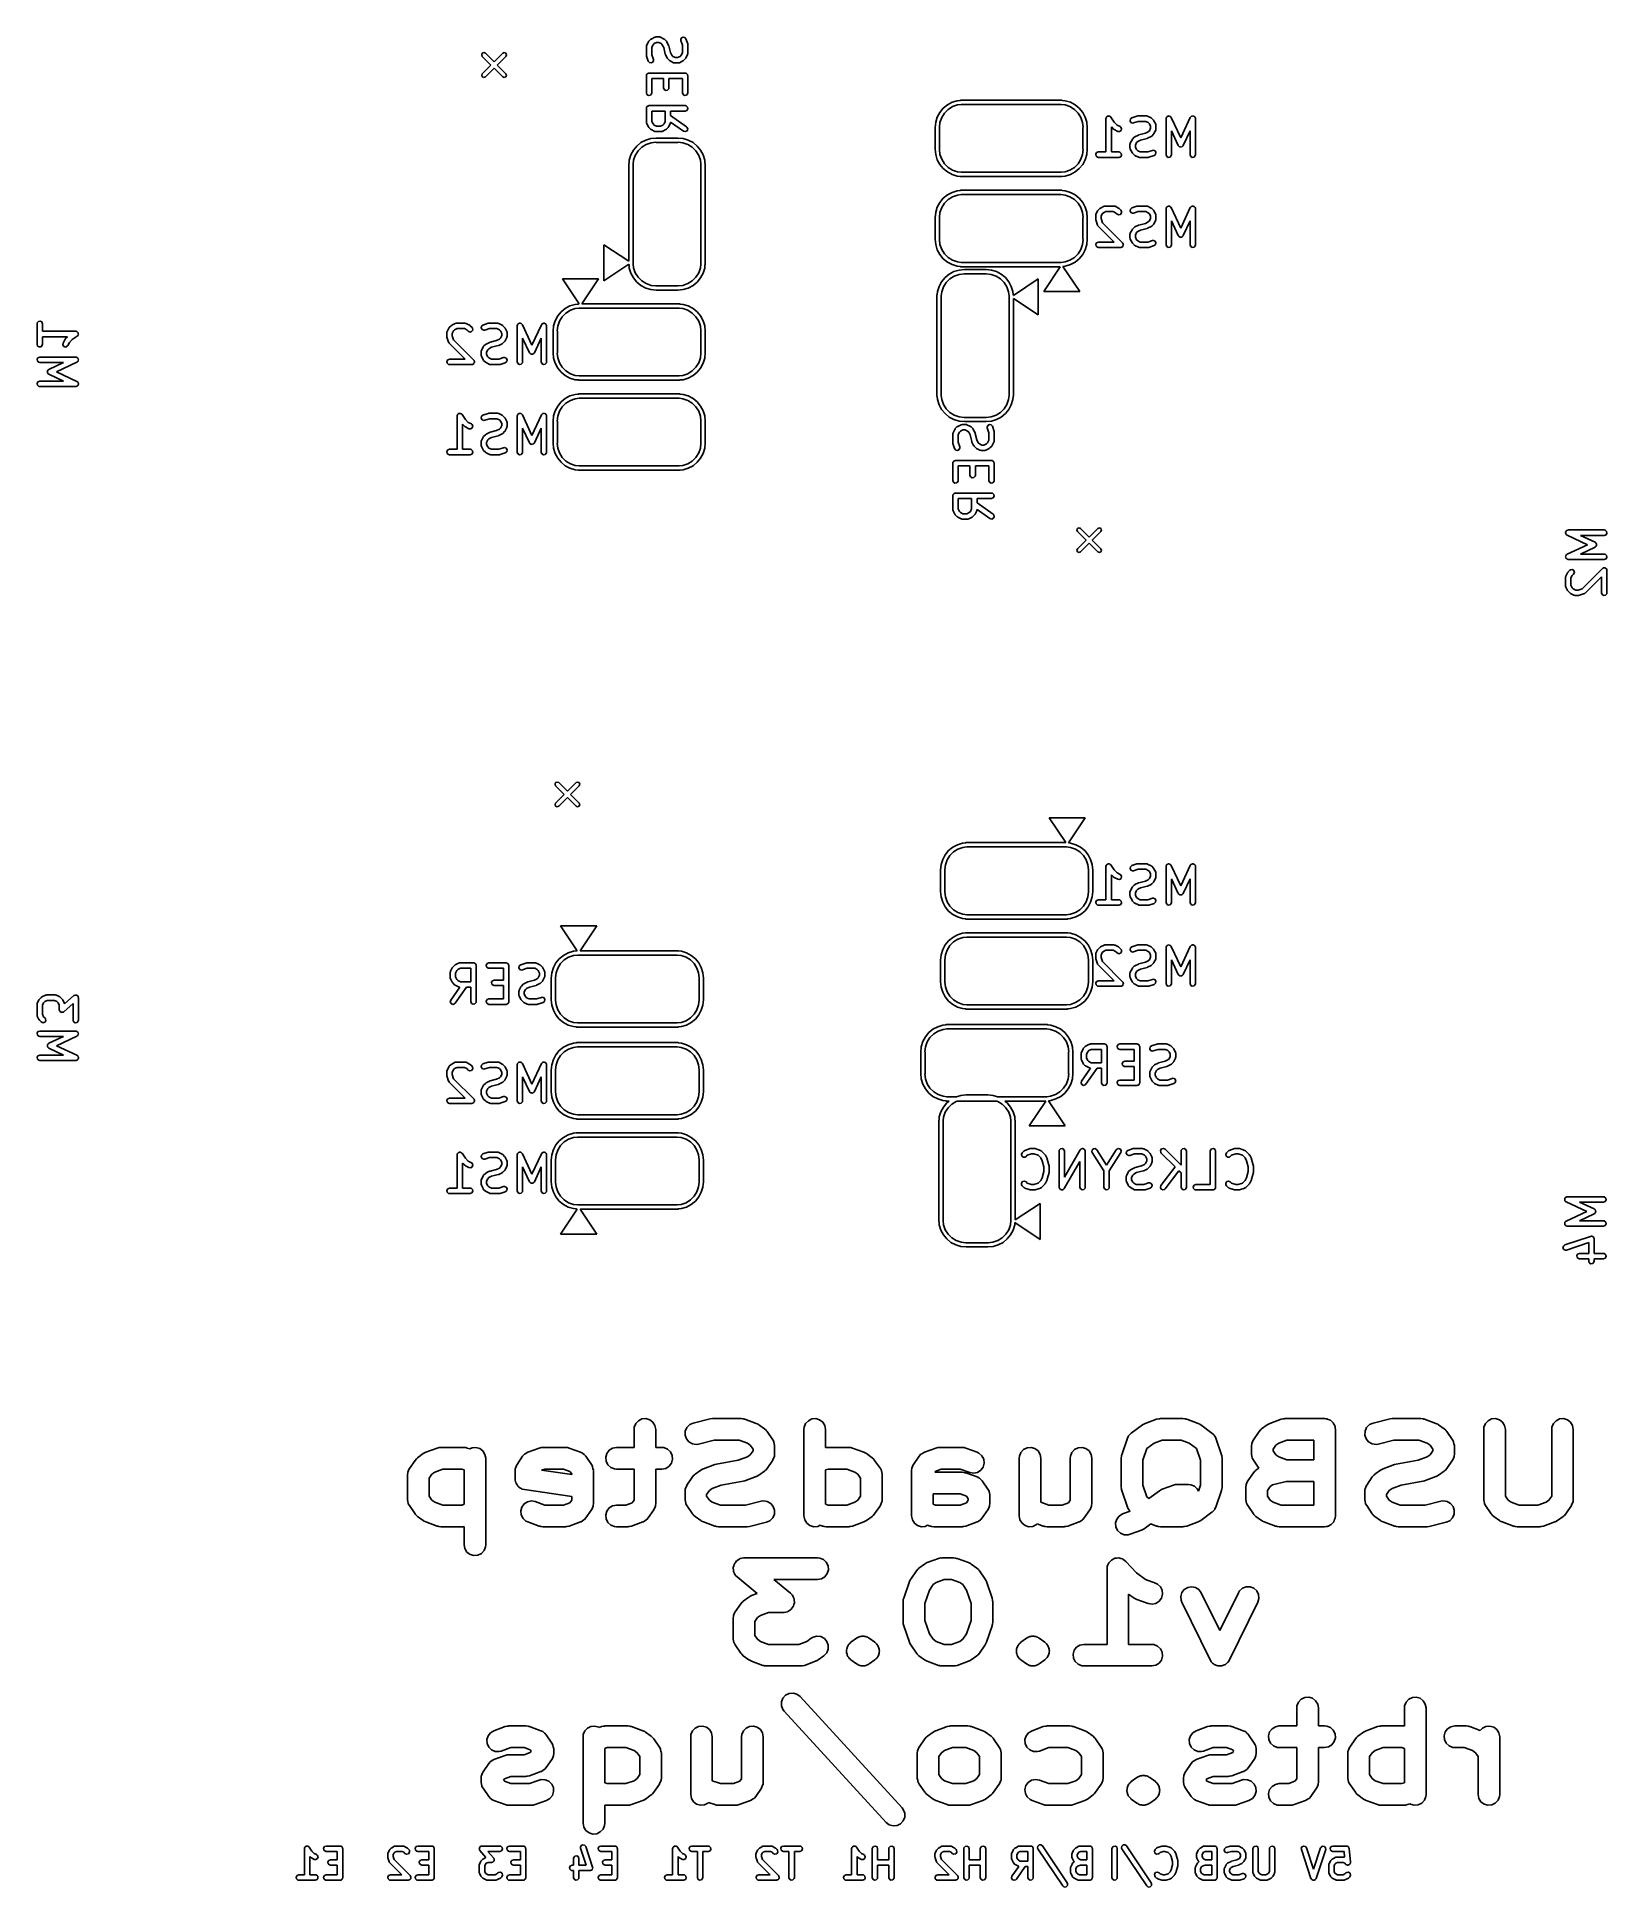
# Model space of a CAD drawing. Extents: x 100.2 to 143.8, y -105 to -53.7.
import ezdxf

# ---------------------------------------------------------------- set-up
doc = ezdxf.new("R2010")
doc.units = 0
doc.layers.add('BLACK', color=7, linetype='CONTINUOUS')

msp = doc.modelspace()

# ---------------------------------------------------------------- linework, layer by layer
at = {"layer": 'BLACK', "linetype": 'CONTINUOUS'}
for p, q in [((117.135, -53.9188), (117.183, -53.8236)), ((117.183, -53.8236), (117.196, -53.8056)), ((117.196, -53.8056), (117.197, -53.8041)), ((117.197, -53.8041), (117.245, -53.7565)), ((117.245, -53.7565), (117.263, -53.7436)), ((117.263, -53.7436), (117.264, -53.7424)), ((117.264, -53.7424), (117.359, -53.6948)), ((117.342, -53.8712), (117.312, -53.9016)), ((117.411, -53.8369), (117.342, -53.8712)), ((117.359, -53.6948), (117.384, -53.6874)), ((117.384, -53.6874), (117.389, -53.6884)), ((117.389, -53.6884), (117.393, -53.6869)), ((117.393, -53.6869), (117.488, -53.6869)), ((117.47, -53.8369), (117.411, -53.8369)), ((117.539, -53.8712), (117.47, -53.8369)), ((117.488, -53.6869), (117.514, -53.6914)), ((117.514, -53.6914), (117.517, -53.6943)), ((117.517, -53.6943), (117.522, -53.6948)), ((117.522, -53.6948), (117.617, -53.7424)), ((117.569, -53.9016), (117.539, -53.8712)), ((117.617, -53.7424), (117.635, -53.7558)), ((117.635, -53.7558), (117.636, -53.7565)), ((117.636, -53.7565), (117.684, -53.8041)), ((117.684, -53.8041), (117.697, -53.8225)), ((117.697, -53.8225), (117.698, -53.8236)), ((117.698, -53.8236), (117.746, -53.9188)), ((118.08, -53.7599), (118.099, -53.7121)), ((118.084, -53.7856), (118.08, -53.7599)), ((118.127, -53.9169), (118.084, -53.7856)), ((118.099, -53.7121), (118.144, -53.6877)), ((118.144, -53.6877), (118.194, -53.698)), ((118.194, -53.698), (118.226, -53.7382)), ((118.226, -53.7382), (118.274, -53.881)), ((118.274, -53.881), (118.277, -53.9032)), ((112.559, -54.1811), (112.576, -54.1386)), ((112.576, -54.2235), (112.559, -54.1811)), ((112.576, -54.1386), (112.619, -54.1211)), ((112.817, -54.4639), (112.576, -54.2235)), ((112.619, -54.1211), (112.661, -54.1386)), ((112.661, -54.1386), (112.902, -54.3791)), ((112.902, -54.3791), (113.142, -54.1386)), ((113.227, -54.2235), (112.987, -54.4639)), ((113.142, -54.1386), (113.185, -54.1211)), ((113.185, -54.1211), (113.227, -54.1386)), ((113.227, -54.1386), (113.245, -54.1811)), ((113.245, -54.1811), (113.227, -54.2235)), ((117.127, -53.9524), (117.132, -53.9267)), ((117.127, -54.1905), (117.127, -53.9524)), ((117.128, -54.192), (117.127, -54.1905)), ((117.131, -54.2142), (117.128, -54.192)), ((117.179, -54.3571), (117.131, -54.2142)), ((117.132, -53.9267), (117.135, -53.9233)), ((117.135, -53.9233), (117.135, -53.9188)), ((117.211, -54.3972), (117.179, -54.3571)), ((117.261, -54.4075), (117.211, -54.3972)), ((117.306, -54.3831), (117.261, -54.4075)), ((117.312, -53.9016), (117.277, -53.9701)), ((117.277, -53.9701), (117.277, -54.1783)), ((117.277, -54.1783), (117.321, -54.3096)), ((117.325, -54.3354), (117.306, -54.3831)), ((117.321, -54.3096), (117.325, -54.3354)), ((117.608, -53.9786), (117.569, -53.9016)), ((117.653, -54.161), (117.608, -53.9786)), ((117.655, -54.164), (117.653, -54.161)), ((117.659, -54.1764), (117.655, -54.164)), ((117.707, -54.2716), (117.659, -54.1764)), ((117.708, -54.2728), (117.707, -54.2716)), ((117.721, -54.2911), (117.708, -54.2728)), ((117.768, -54.3387), (117.721, -54.2911)), ((117.746, -53.9188), (117.749, -53.9312)), ((117.749, -53.9312), (117.751, -53.9342)), ((117.751, -53.9342), (117.797, -54.1167)), ((117.77, -54.3394), (117.768, -54.3387)), ((117.788, -54.3528), (117.77, -54.3394)), ((117.883, -54.4004), (117.788, -54.3528)), ((117.797, -54.1167), (117.835, -54.1937)), ((117.835, -54.1937), (117.866, -54.2241)), ((117.866, -54.2241), (117.934, -54.2583)), ((117.888, -54.4009), (117.883, -54.4004)), ((117.891, -54.4038), (117.888, -54.4009)), ((117.917, -54.4083), (117.891, -54.4038)), ((118.012, -54.4083), (117.917, -54.4083)), ((117.934, -54.2583), (117.994, -54.2583)), ((117.994, -54.2583), (118.063, -54.2241)), ((118.016, -54.4068), (118.012, -54.4083)), ((118.02, -54.4078), (118.016, -54.4068)), ((118.045, -54.4004), (118.02, -54.4078)), ((118.141, -54.3528), (118.045, -54.4004)), ((118.063, -54.2241), (118.093, -54.1937)), ((118.093, -54.1937), (118.127, -54.1252)), ((118.127, -54.1252), (118.127, -53.9169)), ((118.142, -54.3516), (118.141, -54.3528)), ((118.16, -54.3387), (118.142, -54.3516)), ((118.208, -54.2911), (118.16, -54.3387)), ((118.222, -54.2716), (118.208, -54.2896)), ((118.208, -54.2896), (118.208, -54.2911)), ((118.269, -54.1764), (118.222, -54.2716)), ((118.27, -54.1719), (118.269, -54.1764)), ((118.273, -54.1685), (118.27, -54.1719)), ((118.277, -54.1429), (118.273, -54.1685)), ((118.277, -53.9032), (118.277, -53.9048)), ((118.277, -53.9048), (118.277, -54.1429)), ((112.559, -54.7468), (112.576, -54.7043)), ((112.576, -54.7892), (112.559, -54.7468)), ((112.576, -54.7043), (112.817, -54.4639)), ((112.619, -54.8068), (112.576, -54.7892)), ((112.661, -54.7892), (112.619, -54.8068)), ((112.902, -54.5488), (112.661, -54.7892)), ((113.142, -54.7892), (112.902, -54.5488)), ((112.987, -54.4639), (113.227, -54.7043)), ((113.185, -54.8068), (113.142, -54.7892)), ((113.227, -54.7892), (113.185, -54.8068)), ((113.227, -54.7043), (113.245, -54.7468)), ((113.245, -54.7468), (113.227, -54.7892)), ((117.127, -54.7619), (117.129, -54.7522)), ((117.127, -55.2381), (117.127, -54.7619)), ((117.129, -54.7489), (117.13, -54.746)), ((117.129, -54.7522), (117.129, -54.7489)), ((117.13, -54.746), (117.132, -54.7363)), ((117.132, -54.7363), (117.144, -54.7213)), ((117.144, -54.7213), (117.154, -54.7045)), ((117.154, -54.7045), (117.161, -54.7021)), ((117.161, -54.7021), (117.165, -54.697)), ((117.165, -54.697), (117.184, -54.6936)), ((117.184, -54.6936), (117.202, -54.6869)), ((117.202, -54.6869), (118.202, -54.6869)), ((117.604, -54.8369), (117.277, -54.8369)), ((117.277, -54.8369), (117.277, -55.2381)), ((117.604, -55.0952), (117.604, -54.8369)), ((118.127, -54.8369), (117.754, -54.8369)), ((117.754, -54.8369), (117.754, -55.0952)), ((118.127, -55.2381), (118.127, -54.8369)), ((118.202, -54.6869), (118.212, -54.6886)), ((118.212, -54.6886), (118.215, -54.688)), ((118.215, -54.688), (118.218, -54.6897)), ((118.218, -54.6897), (118.228, -54.6914)), ((118.228, -54.6914), (118.243, -54.704)), ((118.243, -54.704), (118.26, -54.7137)), ((118.26, -54.7137), (118.262, -54.7201)), ((118.262, -54.7201), (118.267, -54.7244)), ((118.267, -54.7244), (118.271, -54.7436)), ((118.271, -54.7436), (118.277, -54.7619)), ((118.277, -54.7619), (118.277, -55.2381)), ((117.145, -55.2863), (117.127, -55.2381)), ((117.189, -55.312), (117.145, -55.2863)), ((117.24, -55.303), (117.189, -55.312)), ((117.273, -55.2637), (117.24, -55.303)), ((117.277, -55.2381), (117.273, -55.2637)), ((117.621, -55.1434), (117.604, -55.0952)), ((117.666, -55.1691), (117.621, -55.1434)), ((117.716, -55.1602), (117.666, -55.1691)), ((117.749, -55.1209), (117.716, -55.1602)), ((117.754, -55.0952), (117.749, -55.1209)), ((118.145, -55.2863), (118.127, -55.2381)), ((118.189, -55.312), (118.145, -55.2863)), ((118.24, -55.303), (118.189, -55.312)), ((118.273, -55.2637), (118.24, -55.303)), ((118.277, -55.2381), (118.273, -55.2637)), ((117.127, -55.6667), (117.129, -55.6569)), ((117.127, -56.0476), (117.127, -55.6667)), ((117.129, -55.6536), (117.13, -55.6508)), ((117.129, -55.6569), (117.129, -55.6536)), ((117.13, -55.6508), (117.132, -55.641)), ((117.132, -55.641), (117.144, -55.6261)), ((117.144, -55.6261), (117.154, -55.6092)), ((117.154, -55.6092), (117.161, -55.6069)), ((117.161, -55.6069), (117.165, -55.6017)), ((117.165, -55.6017), (117.184, -55.5983)), ((117.184, -55.5983), (117.202, -55.5917)), ((117.202, -55.5917), (118.202, -55.5917)), ((117.277, -55.7417), (117.277, -56.0299)), ((117.651, -55.7417), (117.277, -55.7417)), ((117.651, -56.0299), (117.651, -55.7417)), ((118.202, -55.7417), (117.801, -55.7417)), ((117.801, -55.7417), (117.801, -55.8657)), ((117.801, -55.8657), (118.245, -56.1767)), ((118.202, -55.5917), (118.228, -55.5962)), ((118.251, -55.7241), (118.202, -55.7417)), ((118.228, -55.5962), (118.267, -55.6292)), ((118.276, -55.6797), (118.251, -55.7241)), ((118.267, -55.6292), (118.276, -55.6797)), ((125.155, -56.0517), (125.198, -55.9092)), ((125.198, -55.9092), (125.268, -55.7778)), ((125.268, -55.7778), (125.363, -55.6626)), ((125.32, -55.9206), (125.272, -56.0567)), ((125.396, -55.7984), (125.32, -55.9206)), ((125.363, -55.6626), (125.478, -55.5681)), ((125.498, -55.6965), (125.396, -55.7984)), ((125.478, -55.5681), (125.609, -55.4979)), ((125.621, -55.6197), (125.498, -55.6965)), ((125.609, -55.4979), (125.752, -55.4546)), ((125.757, -55.5721), (125.621, -55.6197)), ((125.752, -55.4546), (125.834, -55.4465)), ((125.864, -55.56), (125.757, -55.5721)), ((125.834, -55.4465), (125.85, -55.44)), ((125.85, -55.44), (128.65, -55.44)), ((128.636, -55.56), (125.864, -55.56)), ((128.743, -55.5721), (128.636, -55.56)), ((128.65, -55.44), (128.666, -55.4465)), ((128.666, -55.4465), (128.748, -55.4546)), ((128.879, -55.6197), (128.743, -55.5721)), ((128.748, -55.4546), (128.891, -55.4979)), ((129.002, -55.6965), (128.879, -55.6197)), ((128.891, -55.4979), (129.022, -55.5681)), ((129.104, -55.7984), (129.002, -55.6965)), ((129.022, -55.5681), (129.137, -55.6626)), ((129.18, -55.9206), (129.104, -55.7984)), ((129.137, -55.6626), (129.232, -55.7778)), ((129.228, -56.0567), (129.18, -55.9206)), ((129.232, -55.7778), (129.302, -55.9092)), ((129.302, -55.9092), (129.345, -56.0517)), ((129.877, -55.9524), (129.882, -55.9267)), ((129.882, -55.9267), (129.885, -55.9234)), ((129.885, -55.9191), (129.901, -55.9041)), ((129.885, -55.9234), (129.885, -55.9191)), ((129.901, -55.9041), (129.915, -55.8874)), ((129.915, -55.8874), (129.919, -55.8867)), ((129.919, -55.8867), (129.922, -55.8837)), ((129.922, -55.8837), (129.944, -55.8823)), ((129.944, -55.8823), (129.965, -55.8785)), ((129.965, -55.8785), (129.969, -55.8807)), ((129.969, -55.8807), (129.973, -55.8804)), ((129.973, -55.8804), (129.991, -55.8933)), ((129.991, -55.8933), (130.01, -55.9042)), ((130.01, -55.9042), (130.011, -55.9082)), ((130.011, -55.9082), (130.015, -55.9108)), ((130.015, -55.9108), (130.106, -56.0475)), ((130.555, -55.9607), (130.595, -55.9288)), ((130.595, -55.9288), (130.738, -55.8812)), ((130.738, -55.8812), (130.76, -55.8779)), ((130.76, -55.8779), (130.762, -55.8774)), ((130.762, -55.8774), (131, -55.8774)), ((131, -55.8774), (131.026, -55.8819)), ((131.026, -55.8819), (131.029, -55.8848)), ((131.029, -55.8848), (131.034, -55.8853)), ((131.034, -55.8853), (131.129, -55.9329)), ((131.129, -55.9329), (131.147, -55.9463)), ((131.147, -55.9463), (131.148, -55.947)), ((131.148, -55.947), (131.196, -55.9946)), ((131.544, -55.9524), (131.549, -55.9267)), ((131.549, -55.9267), (131.555, -55.9191)), ((131.555, -55.9191), (131.558, -55.9094)), ((131.558, -55.9094), (131.571, -55.9)), ((131.571, -55.9), (131.582, -55.8874)), ((131.582, -55.8874), (131.591, -55.8857)), ((131.591, -55.8857), (131.6, -55.8799)), ((131.6, -55.8799), (131.616, -55.8814)), ((131.616, -55.8814), (131.632, -55.8785)), ((131.632, -55.8785), (131.641, -55.8835)), ((131.641, -55.8835), (131.651, -55.8844)), ((131.651, -55.8844), (131.662, -55.896)), ((131.662, -55.896), (131.677, -55.9042)), ((131.677, -55.9042), (131.68, -55.9136)), ((131.68, -55.9136), (131.687, -55.9207)), ((131.687, -55.9207), (131.952, -56.4893)), ((131.952, -56.4893), (132.218, -55.9207)), ((132.218, -55.9207), (132.233, -55.8993)), ((132.233, -55.8993), (132.242, -55.8951)), ((132.242, -55.8951), (132.248, -55.8874)), ((132.248, -55.8874), (132.264, -55.8846)), ((132.264, -55.8846), (132.279, -55.8777)), ((132.279, -55.8777), (132.289, -55.8803)), ((132.289, -55.8803), (132.299, -55.8785)), ((132.299, -55.8785), (132.313, -55.8867)), ((132.313, -55.8867), (132.329, -55.891)), ((132.329, -55.891), (132.334, -55.8992)), ((132.334, -55.8992), (132.343, -55.9042)), ((132.343, -55.9042), (132.349, -55.9196)), ((132.349, -55.9196), (132.358, -55.933)), ((132.358, -55.933), (132.357, -55.943)), ((132.357, -55.943), (132.361, -55.9524)), ((117.129, -56.0518), (117.127, -56.0476)), ((117.128, -56.0562), (117.129, -56.0518)), ((117.135, -56.0812), (117.128, -56.0562)), ((117.183, -56.1764), (117.135, -56.0812)), ((117.184, -56.1775), (117.183, -56.1764)), ((117.197, -56.1959), (117.184, -56.1775)), ((117.245, -56.2435), (117.197, -56.1959)), ((117.246, -56.2442), (117.245, -56.2435)), ((117.264, -56.2576), (117.246, -56.2442)), ((117.359, -56.3052), (117.264, -56.2576)), ((117.277, -56.0299), (117.312, -56.0984)), ((117.312, -56.0984), (117.342, -56.1288)), ((117.342, -56.1288), (117.411, -56.1631)), ((117.364, -56.3057), (117.359, -56.3052)), ((117.367, -56.3086), (117.364, -56.3057)), ((117.393, -56.3131), (117.367, -56.3086)), ((117.536, -56.3131), (117.393, -56.3131)), ((117.411, -56.1631), (117.518, -56.1631)), ((117.518, -56.1631), (117.587, -56.1288)), ((117.54, -56.3116), (117.536, -56.3131)), ((117.544, -56.3126), (117.54, -56.3116)), ((117.569, -56.3052), (117.544, -56.3126)), ((117.664, -56.2576), (117.569, -56.3052)), ((117.587, -56.1288), (117.617, -56.0984)), ((117.617, -56.0984), (117.651, -56.0299)), ((117.666, -56.2564), (117.664, -56.2576)), ((117.684, -56.2435), (117.666, -56.2564)), ((117.732, -56.1959), (117.684, -56.2435)), ((117.746, -56.1764), (117.732, -56.1944)), ((117.732, -56.1944), (117.732, -56.1959)), ((117.793, -56.0812), (117.746, -56.1764)), ((117.794, -56.0767), (117.793, -56.0812)), ((117.797, -56.0733), (117.794, -56.0767)), ((117.801, -56.0487), (117.797, -56.0733)), ((118.159, -56.2995), (117.801, -56.0487)), ((118.209, -56.3128), (118.159, -56.2995)), ((118.255, -56.2911), (118.209, -56.3128)), ((118.245, -56.1767), (118.264, -56.1951)), ((118.277, -56.2446), (118.255, -56.2911)), ((118.264, -56.1951), (118.277, -56.2446)), ((125.14, -56.2), (125.155, -56.0517)), ((125.14, -56.8), (125.14, -56.2)), ((125.272, -56.0567), (125.257, -56.1923)), ((125.257, -56.1923), (125.26, -56.2)), ((125.26, -56.2), (125.26, -56.8)), ((129.243, -56.1923), (129.228, -56.0567)), ((129.24, -56.2), (129.243, -56.1923)), ((129.24, -56.8), (129.24, -56.2)), ((129.345, -56.0517), (129.36, -56.2)), ((129.36, -56.2), (129.36, -56.8)), ((129.877, -56.8774), (129.877, -55.9524)), ((130.09, -56.2435), (130.027, -56.1811)), ((130.027, -56.1811), (130.027, -56.8774)), ((130.091, -56.2442), (130.09, -56.2435)), ((130.109, -56.2576), (130.091, -56.2442)), ((130.106, -56.0475), (130.187, -56.1288)), ((130.205, -56.3052), (130.109, -56.2576)), ((130.187, -56.1288), (130.272, -56.171)), ((130.256, -56.311), (130.205, -56.3052)), ((130.298, -56.2828), (130.256, -56.311)), ((130.272, -56.171), (130.293, -56.1865)), ((130.293, -56.1865), (130.313, -56.2336)), ((130.313, -56.2336), (130.298, -56.2828)), ((130.545, -56.011), (130.555, -55.9607)), ((130.569, -56.0561), (130.545, -56.011)), ((130.617, -56.075), (130.569, -56.0561)), ((130.643, -56.0712), (130.617, -56.075)), ((130.774, -56.0274), (130.643, -56.0712)), ((130.661, -56.4708), (130.68, -56.4579)), ((130.68, -56.4579), (130.681, -56.4567)), ((130.681, -56.4567), (130.776, -56.4091)), ((130.982, -56.0274), (130.774, -56.0274)), ((130.776, -56.4091), (130.788, -56.4054)), ((130.788, -56.4054), (130.791, -56.4034)), ((130.791, -56.4034), (130.974, -56.3578)), ((130.974, -56.3578), (131.051, -56.3193)), ((131.051, -56.0616), (130.982, -56.0274)), ((131.129, -56.448), (131.034, -56.4957)), ((131.081, -56.092), (131.051, -56.0616)), ((131.051, -56.3193), (131.081, -56.2889)), ((131.115, -56.1606), (131.081, -56.092)), ((131.081, -56.2889), (131.115, -56.2204)), ((131.115, -56.2204), (131.115, -56.1606)), ((131.13, -56.4468), (131.129, -56.448)), ((131.148, -56.434), (131.13, -56.4468)), ((131.196, -56.3864), (131.148, -56.434)), ((131.196, -55.9946), (131.209, -56.013)), ((131.197, -56.3849), (131.196, -56.3864)), ((131.21, -56.3669), (131.197, -56.3849)), ((131.209, -56.013), (131.21, -56.0141)), ((131.21, -56.0141), (131.258, -56.1093)), ((131.258, -56.2716), (131.21, -56.3669)), ((131.258, -56.1093), (131.265, -56.1343)), ((131.261, -56.2637), (131.258, -56.2672)), ((131.258, -56.2672), (131.258, -56.2716)), ((131.265, -56.2381), (131.261, -56.2637)), ((131.265, -56.1343), (131.264, -56.1386)), ((131.264, -56.1386), (131.265, -56.1429)), ((131.265, -56.1429), (131.265, -56.2381)), ((131.544, -56.9524), (131.544, -55.9524)), ((131.884, -56.6984), (131.694, -56.2904)), ((131.694, -56.2904), (131.694, -56.9524)), ((132.211, -56.2904), (132.02, -56.6984)), ((132.211, -56.9524), (132.211, -56.2904)), ((132.361, -55.9524), (132.361, -56.9524)), ((116.655, -57.1017), (116.698, -56.9592)), ((116.698, -56.9592), (116.768, -56.8278)), ((116.768, -56.8278), (116.863, -56.7126)), ((116.82, -56.9706), (116.772, -57.1067)), ((116.896, -56.8484), (116.82, -56.9706)), ((116.863, -56.7126), (116.978, -56.6181)), ((116.998, -56.7465), (116.896, -56.8484)), ((116.978, -56.6181), (117.109, -56.5479)), ((117.121, -56.6697), (116.998, -56.7465)), ((117.109, -56.5479), (117.252, -56.5046)), ((117.257, -56.6221), (117.121, -56.6697)), ((117.252, -56.5046), (117.4, -56.49)), ((117.392, -56.6068), (117.257, -56.6221)), ((117.4, -56.61), (117.392, -56.6068)), ((117.4, -56.49), (118, -56.49)), ((118, -56.61), (117.4, -56.61)), ((118, -56.49), (118.148, -56.5046)), ((118.008, -56.6068), (118, -56.61)), ((118.143, -56.6221), (118.008, -56.6068)), ((118.279, -56.6697), (118.143, -56.6221)), ((118.148, -56.5046), (118.291, -56.5479)), ((118.402, -56.7465), (118.279, -56.6697)), ((118.291, -56.5479), (118.422, -56.6181)), ((118.504, -56.8484), (118.402, -56.7465)), ((118.422, -56.6181), (118.537, -56.7126)), ((118.58, -56.9706), (118.504, -56.8484)), ((118.537, -56.7126), (118.632, -56.8278)), ((118.628, -57.1067), (118.58, -56.9706)), ((118.632, -56.8278), (118.702, -56.9592)), ((118.702, -56.9592), (118.745, -57.1017)), ((125.155, -56.9483), (125.14, -56.8)), ((125.198, -57.0908), (125.155, -56.9483)), ((125.26, -56.8), (125.257, -56.8077)), ((125.257, -56.8077), (125.272, -56.9433)), ((125.272, -56.9433), (125.32, -57.0794)), ((129.18, -57.0794), (129.228, -56.9433)), ((129.228, -56.9433), (129.243, -56.8077)), ((129.243, -56.8077), (129.24, -56.8)), ((129.345, -56.9483), (129.302, -57.0908)), ((129.36, -56.8), (129.345, -56.9483)), ((129.593, -56.9394), (129.618, -56.8949)), ((129.602, -56.9899), (129.593, -56.9394)), ((129.618, -56.8949), (129.667, -56.8774)), ((129.667, -56.8774), (129.877, -56.8774)), ((130.027, -56.8774), (130.238, -56.8774)), ((130.238, -56.8774), (130.264, -56.8819)), ((130.264, -56.8819), (130.303, -56.9149)), ((130.312, -56.9654), (130.286, -57.0098)), ((130.303, -56.9149), (130.312, -56.9654)), ((130.544, -56.6667), (130.549, -56.641)), ((130.544, -56.7619), (130.544, -56.6667)), ((130.546, -56.7661), (130.544, -56.7619)), ((130.545, -56.7705), (130.546, -56.7661)), ((130.552, -56.7954), (130.545, -56.7705)), ((130.549, -56.641), (130.551, -56.6376)), ((130.551, -56.6376), (130.552, -56.6331)), ((130.552, -56.6331), (130.6, -56.5379)), ((130.6, -56.8907), (130.552, -56.7954)), ((130.6, -56.5379), (130.613, -56.5199)), ((130.601, -56.8918), (130.6, -56.8907)), ((130.614, -56.9102), (130.601, -56.8918)), ((130.613, -56.5199), (130.614, -56.5184)), ((130.614, -56.5184), (130.661, -56.4708)), ((130.661, -56.9578), (130.614, -56.9102)), ((130.663, -56.9585), (130.661, -56.9578)), ((130.681, -56.9718), (130.663, -56.9585)), ((130.776, -57.0195), (130.681, -56.9718)), ((130.728, -56.6159), (130.694, -56.6844)), ((130.694, -56.6844), (130.694, -56.7442)), ((130.694, -56.7442), (130.728, -56.8127)), ((130.759, -56.5854), (130.728, -56.6159)), ((130.728, -56.8127), (130.759, -56.8431)), ((130.836, -56.547), (130.759, -56.5854)), ((130.759, -56.8431), (130.827, -56.8774)), ((130.827, -56.8774), (131.035, -56.8774)), ((131.018, -56.5013), (130.836, -56.547)), ((131.021, -56.4993), (131.018, -56.5013)), ((131.034, -56.4957), (131.021, -56.4993)), ((131.035, -56.8774), (131.167, -56.8336)), ((131.214, -56.9759), (131.071, -57.0235)), ((131.167, -56.8336), (131.193, -56.8298)), ((131.193, -56.8298), (131.24, -56.8486)), ((131.254, -56.944), (131.214, -56.9759)), ((131.24, -56.8486), (131.265, -56.8938)), ((131.265, -56.8938), (131.254, -56.944)), ((131.562, -57.0006), (131.544, -56.9524)), ((131.694, -56.9524), (131.69, -56.978)), ((131.898, -56.7121), (131.884, -56.6984)), ((131.909, -56.7281), (131.898, -56.7121)), ((131.916, -56.7298), (131.909, -56.7281)), ((131.921, -56.7346), (131.916, -56.7298)), ((131.94, -56.7363), (131.921, -56.7346)), ((131.959, -56.7414), (131.94, -56.7363)), ((131.965, -56.7385), (131.959, -56.7414)), ((131.972, -56.7391), (131.965, -56.7385)), ((131.988, -56.7279), (131.972, -56.7391)), ((132.005, -56.7197), (131.988, -56.7279)), ((132.011, -56.7116), (132.005, -56.7197)), ((132.014, -56.7097), (132.011, -56.7116)), ((132.015, -56.7065), (132.014, -56.7097)), ((132.02, -56.6984), (132.015, -56.7065)), ((132.228, -57.0006), (132.211, -56.9524)), ((132.361, -56.9524), (132.356, -56.978)), ((116.64, -57.2), (116.646, -57.1844)), ((116.64, -59.91), (116.64, -57.2)), ((116.646, -57.1844), (116.655, -57.1017)), ((116.772, -57.1067), (116.76, -57.2141)), ((116.76, -57.2141), (116.76, -59.9859)), ((118.64, -57.2141), (118.628, -57.1067)), ((118.64, -59.9859), (118.64, -57.2141)), ((118.745, -57.1017), (118.754, -57.1844)), ((118.754, -57.1844), (118.76, -57.2)), ((118.76, -57.2), (118.76, -60)), ((125.268, -57.2222), (125.198, -57.0908)), ((125.363, -57.3374), (125.268, -57.2222)), ((125.32, -57.0794), (125.396, -57.2016)), ((125.478, -57.4319), (125.363, -57.3374)), ((125.396, -57.2016), (125.498, -57.3035)), ((125.609, -57.5021), (125.478, -57.4319)), ((125.498, -57.3035), (125.621, -57.3803)), ((125.621, -57.3803), (125.757, -57.4279)), ((125.757, -57.4279), (125.864, -57.44)), ((125.864, -57.44), (128.636, -57.44)), ((128.636, -57.44), (128.743, -57.4279)), ((128.743, -57.4279), (128.879, -57.3803)), ((128.879, -57.3803), (129.002, -57.3035)), ((129.022, -57.4319), (128.891, -57.5021)), ((129.002, -57.3035), (129.104, -57.2016)), ((129.137, -57.3374), (129.022, -57.4319)), ((129.104, -57.2016), (129.18, -57.0794)), ((129.232, -57.2222), (129.137, -57.3374)), ((129.302, -57.0908), (129.232, -57.2222)), ((129.641, -57.0229), (129.602, -56.9899)), ((129.667, -57.0274), (129.641, -57.0229)), ((130.238, -57.0274), (129.667, -57.0274)), ((130.286, -57.0098), (130.238, -57.0274)), ((130.78, -57.02), (130.776, -57.0195)), ((130.784, -57.0229), (130.78, -57.02)), ((130.81, -57.0274), (130.784, -57.0229)), ((131.048, -57.0274), (130.81, -57.0274)), ((131.049, -57.0268), (131.048, -57.0274)), ((131.071, -57.0235), (131.049, -57.0268)), ((131.606, -57.0262), (131.562, -57.0006)), ((131.657, -57.0173), (131.606, -57.0262)), ((131.69, -56.978), (131.657, -57.0173)), ((132.273, -57.0262), (132.228, -57.0006)), ((132.323, -57.0173), (132.273, -57.0262)), ((132.356, -56.978), (132.323, -57.0173)), ((125.478, -58.0681), (125.609, -57.9979)), ((125.752, -57.5454), (125.609, -57.5021)), ((125.609, -57.9979), (125.752, -57.9546)), ((125.834, -57.5535), (125.752, -57.5454)), ((125.752, -57.9546), (125.834, -57.9465)), ((125.85, -57.56), (125.834, -57.5535)), ((125.834, -57.9465), (125.85, -57.94)), ((128.65, -57.56), (125.85, -57.56)), ((125.85, -57.94), (128.65, -57.94)), ((128.666, -57.5535), (128.65, -57.56)), ((128.65, -57.94), (128.666, -57.9465)), ((128.748, -57.5454), (128.666, -57.5535)), ((128.666, -57.9465), (128.748, -57.9546)), ((128.891, -57.5021), (128.748, -57.5454)), ((128.748, -57.9546), (128.891, -57.9979)), ((128.891, -57.9979), (129.022, -58.0681)), ((125.155, -58.5517), (125.198, -58.4092)), ((125.198, -58.4092), (125.268, -58.2778)), ((125.268, -58.2778), (125.363, -58.1626)), ((125.32, -58.4206), (125.272, -58.5567)), ((125.396, -58.2984), (125.32, -58.4206)), ((125.363, -58.1626), (125.478, -58.0681)), ((125.498, -58.1965), (125.396, -58.2984)), ((125.621, -58.1197), (125.498, -58.1965)), ((125.757, -58.0721), (125.621, -58.1197)), ((125.864, -58.06), (125.757, -58.0721)), ((128.636, -58.06), (125.864, -58.06)), ((128.743, -58.0721), (128.636, -58.06)), ((128.879, -58.1197), (128.743, -58.0721)), ((129.002, -58.1965), (128.879, -58.1197)), ((129.104, -58.2984), (129.002, -58.1965)), ((129.022, -58.0681), (129.137, -58.1626)), ((129.18, -58.4206), (129.104, -58.2984)), ((129.137, -58.1626), (129.232, -58.2778)), ((129.228, -58.5567), (129.18, -58.4206)), ((129.232, -58.2778), (129.302, -58.4092)), ((129.302, -58.4092), (129.345, -58.5517)), ((129.6, -58.6093), (129.647, -58.5141)), ((129.647, -58.5141), (129.661, -58.4961)), ((129.661, -58.4946), (129.709, -58.447)), ((129.661, -58.4961), (129.661, -58.4946)), ((129.709, -58.447), (129.727, -58.4341)), ((129.727, -58.4341), (129.728, -58.4329)), ((129.728, -58.4329), (129.824, -58.3853)), ((129.824, -58.3853), (129.849, -58.3779)), ((129.849, -58.3779), (129.853, -58.3789)), ((129.853, -58.3789), (129.857, -58.3774)), ((129.857, -58.3774), (130.095, -58.3774)), ((130.095, -58.3774), (130.121, -58.3819)), ((130.121, -58.3819), (130.124, -58.3848)), ((130.124, -58.3848), (130.129, -58.3853)), ((130.129, -58.3853), (130.224, -58.4329)), ((130.224, -58.4329), (130.242, -58.4463)), ((130.242, -58.4463), (130.244, -58.447)), ((130.244, -58.447), (130.291, -58.4946)), ((130.291, -58.4946), (130.306, -58.5159)), ((130.306, -58.5159), (130.311, -58.567)), ((130.545, -58.511), (130.555, -58.4607)), ((130.569, -58.5561), (130.545, -58.511)), ((130.555, -58.4607), (130.595, -58.4288)), ((130.595, -58.4288), (130.738, -58.3812)), ((130.738, -58.3812), (130.76, -58.3779)), ((130.76, -58.3779), (130.762, -58.3774)), ((130.762, -58.3774), (131, -58.3774)), ((131, -58.3774), (131.026, -58.3819)), ((131.026, -58.3819), (131.029, -58.3848)), ((131.029, -58.3848), (131.034, -58.3853)), ((131.034, -58.3853), (131.129, -58.4329)), ((131.129, -58.4329), (131.147, -58.4463)), ((131.147, -58.4463), (131.148, -58.447)), ((131.148, -58.447), (131.196, -58.4946)), ((131.196, -58.4946), (131.209, -58.513)), ((131.209, -58.513), (131.21, -58.5141)), ((131.21, -58.5141), (131.258, -58.6093)), ((131.544, -58.4524), (131.549, -58.4267)), ((131.544, -59.4524), (131.544, -58.4524)), ((131.549, -58.4267), (131.555, -58.4191)), ((131.555, -58.4191), (131.558, -58.4094)), ((131.558, -58.4094), (131.571, -58.4)), ((131.571, -58.4), (131.582, -58.3874)), ((131.582, -58.3874), (131.591, -58.3857)), ((131.591, -58.3857), (131.6, -58.3799)), ((131.6, -58.3799), (131.616, -58.3814)), ((131.616, -58.3814), (131.632, -58.3785)), ((131.632, -58.3785), (131.641, -58.3835)), ((131.641, -58.3835), (131.651, -58.3844)), ((131.651, -58.3844), (131.662, -58.396)), ((131.662, -58.396), (131.677, -58.4042)), ((131.677, -58.4042), (131.68, -58.4136)), ((131.68, -58.4136), (131.687, -58.4207)), ((131.687, -58.4207), (131.952, -58.9893)), ((131.952, -58.9893), (132.218, -58.4207)), ((132.218, -58.4207), (132.233, -58.3993)), ((132.233, -58.3993), (132.242, -58.3951)), ((132.242, -58.3951), (132.248, -58.3874)), ((132.248, -58.3874), (132.264, -58.3846)), ((132.264, -58.3846), (132.279, -58.3777)), ((132.279, -58.3777), (132.289, -58.3803)), ((132.289, -58.3803), (132.299, -58.3785)), ((132.299, -58.3785), (132.313, -58.3867)), ((132.313, -58.3867), (132.329, -58.391)), ((132.329, -58.391), (132.334, -58.3992)), ((132.334, -58.3992), (132.343, -58.4042)), ((132.343, -58.4042), (132.349, -58.4196)), ((132.349, -58.4196), (132.358, -58.433)), ((132.358, -58.433), (132.357, -58.443)), ((132.357, -58.443), (132.361, -58.4524)), ((132.361, -58.4524), (132.361, -59.4524)), ((125.14, -58.7), (125.155, -58.5517)), ((125.14, -59.3), (125.14, -58.7)), ((125.272, -58.5567), (125.257, -58.6923)), ((125.257, -58.6923), (125.26, -58.7)), ((125.26, -58.7), (125.26, -59.3)), ((129.243, -58.6923), (129.228, -58.5567)), ((129.24, -58.7), (129.243, -58.6923)), ((129.24, -59.3), (129.24, -58.7)), ((129.345, -58.5517), (129.36, -58.7)), ((129.36, -58.7), (129.36, -59.3)), ((129.592, -58.6429), (129.596, -58.6172)), ((129.592, -58.7381), (129.592, -58.6429)), ((129.592, -58.7396), (129.592, -58.7381)), ((129.596, -58.7618), (129.592, -58.7396)), ((129.596, -58.6172), (129.599, -58.6138)), ((129.643, -58.9047), (129.596, -58.7618)), ((129.599, -58.6138), (129.6, -58.6093)), ((129.646, -58.9082), (129.643, -58.9047)), ((129.646, -58.9126), (129.646, -58.9082)), ((129.661, -58.934), (129.646, -58.9126)), ((130.105, -59.3774), (129.661, -58.934)), ((129.776, -58.592), (129.742, -58.6606)), ((129.742, -58.6606), (129.742, -58.7259)), ((129.742, -58.7259), (129.78, -58.8404)), ((129.806, -58.5616), (129.776, -58.592)), ((129.78, -58.8404), (130.339, -59.3993)), ((129.875, -58.5274), (129.806, -58.5616)), ((130.078, -58.5274), (129.875, -58.5274)), ((130.146, -58.5616), (130.078, -58.5274)), ((130.185, -58.6007), (130.146, -58.5616)), ((130.232, -58.6223), (130.185, -58.6007)), ((130.281, -58.6091), (130.232, -58.6223)), ((130.311, -58.567), (130.281, -58.6091)), ((130.617, -58.575), (130.569, -58.5561)), ((130.6, -59.0379), (130.613, -59.0199)), ((130.613, -59.0199), (130.614, -59.0184)), ((130.614, -59.0184), (130.661, -58.9708)), ((130.643, -58.5712), (130.617, -58.575)), ((130.774, -58.5274), (130.643, -58.5712)), ((130.661, -58.9708), (130.68, -58.9579)), ((130.68, -58.9579), (130.681, -58.9567)), ((130.681, -58.9567), (130.776, -58.9091)), ((130.982, -58.5274), (130.774, -58.5274)), ((130.776, -58.9091), (130.788, -58.9054)), ((130.788, -58.9054), (130.791, -58.9034)), ((130.791, -58.9034), (130.974, -58.8578)), ((131.018, -59.0013), (130.836, -59.047)), ((130.974, -58.8578), (131.051, -58.8193)), ((131.051, -58.5616), (130.982, -58.5274)), ((131.021, -58.9993), (131.018, -59.0013)), ((131.034, -58.9957), (131.021, -58.9993)), ((131.129, -58.948), (131.034, -58.9957)), ((131.081, -58.592), (131.051, -58.5616)), ((131.051, -58.8193), (131.081, -58.7889)), ((131.115, -58.6606), (131.081, -58.592)), ((131.081, -58.7889), (131.115, -58.7204)), ((131.115, -58.7204), (131.115, -58.6606)), ((131.13, -58.9468), (131.129, -58.948)), ((131.148, -58.934), (131.13, -58.9468)), ((131.196, -58.8864), (131.148, -58.934)), ((131.197, -58.8849), (131.196, -58.8864)), ((131.21, -58.8669), (131.197, -58.8849)), ((131.258, -58.7716), (131.21, -58.8669)), ((131.258, -58.6093), (131.265, -58.6343)), ((131.261, -58.7637), (131.258, -58.7672)), ((131.258, -58.7672), (131.258, -58.7716)), ((131.265, -58.7381), (131.261, -58.7637)), ((131.265, -58.6343), (131.264, -58.6386)), ((131.264, -58.6386), (131.265, -58.6429)), ((131.265, -58.6429), (131.265, -58.7381)), ((131.884, -59.1984), (131.694, -58.7904)), ((131.694, -58.7904), (131.694, -59.4524)), ((132.211, -58.7904), (132.02, -59.1984)), ((132.211, -59.4524), (132.211, -58.7904)), ((115.95, -60.45), (115.95, -59.45)), ((115.95, -59.45), (116.64, -59.91)), ((125.155, -59.4483), (125.14, -59.3)), ((125.198, -59.5908), (125.155, -59.4483)), ((125.26, -59.3), (125.257, -59.3077)), ((125.257, -59.3077), (125.272, -59.4433)), ((125.272, -59.4433), (125.32, -59.5794)), ((129.18, -59.5794), (129.228, -59.4433)), ((129.228, -59.4433), (129.243, -59.3077)), ((129.243, -59.3077), (129.24, -59.3)), ((129.345, -59.4483), (129.302, -59.5908)), ((129.36, -59.3), (129.345, -59.4483)), ((129.593, -59.4394), (129.618, -59.3949)), ((129.602, -59.4899), (129.593, -59.4394)), ((129.641, -59.5229), (129.602, -59.4899)), ((129.618, -59.3949), (129.667, -59.3774)), ((129.667, -59.5274), (129.641, -59.5229)), ((129.667, -59.3774), (130.105, -59.3774)), ((130.286, -59.5274), (129.667, -59.5274)), ((130.307, -59.5197), (130.286, -59.5274)), ((130.329, -59.5138), (130.307, -59.5197)), ((130.331, -59.511), (130.329, -59.5138)), ((130.334, -59.5098), (130.331, -59.511)), ((130.345, -59.4903), (130.334, -59.5098)), ((130.339, -59.3993), (130.348, -59.4128)), ((130.358, -59.4718), (130.345, -59.4903)), ((130.348, -59.4128), (130.351, -59.4149)), ((130.351, -59.4149), (130.351, -59.4169)), ((130.351, -59.4169), (130.354, -59.4207)), ((130.354, -59.4207), (130.356, -59.4432)), ((130.356, -59.4432), (130.36, -59.4654)), ((130.36, -59.4654), (130.358, -59.4684)), ((130.358, -59.4684), (130.358, -59.4718)), ((130.544, -59.1667), (130.549, -59.141)), ((130.544, -59.2619), (130.544, -59.1667)), ((130.546, -59.2661), (130.544, -59.2619)), ((130.545, -59.2705), (130.546, -59.2661)), ((130.552, -59.2954), (130.545, -59.2705)), ((130.549, -59.141), (130.551, -59.1376)), ((130.551, -59.1376), (130.552, -59.1331)), ((130.552, -59.1331), (130.6, -59.0379)), ((130.6, -59.3907), (130.552, -59.2954)), ((130.601, -59.3918), (130.6, -59.3907)), ((130.614, -59.4102), (130.601, -59.3918)), ((130.661, -59.4578), (130.614, -59.4102)), ((130.663, -59.4585), (130.661, -59.4578)), ((130.681, -59.4718), (130.663, -59.4585)), ((130.776, -59.5195), (130.681, -59.4718)), ((130.728, -59.1159), (130.694, -59.1844)), ((130.694, -59.1844), (130.694, -59.2442)), ((130.694, -59.2442), (130.728, -59.3127)), ((130.759, -59.0854), (130.728, -59.1159)), ((130.728, -59.3127), (130.759, -59.3431)), ((130.836, -59.047), (130.759, -59.0854)), ((130.759, -59.3431), (130.827, -59.3774)), ((130.78, -59.52), (130.776, -59.5195)), ((130.784, -59.5229), (130.78, -59.52)), ((130.81, -59.5274), (130.784, -59.5229)), ((131.048, -59.5274), (130.81, -59.5274)), ((130.827, -59.3774), (131.035, -59.3774)), ((131.035, -59.3774), (131.167, -59.3336)), ((131.049, -59.5268), (131.048, -59.5274)), ((131.071, -59.5235), (131.049, -59.5268)), ((131.214, -59.4759), (131.071, -59.5235)), ((131.167, -59.3336), (131.193, -59.3298)), ((131.193, -59.3298), (131.24, -59.3486)), ((131.254, -59.444), (131.214, -59.4759)), ((131.24, -59.3486), (131.265, -59.3938)), ((131.265, -59.3938), (131.254, -59.444)), ((131.562, -59.5006), (131.544, -59.4524)), ((131.606, -59.5262), (131.562, -59.5006)), ((131.657, -59.5173), (131.606, -59.5262)), ((131.69, -59.478), (131.657, -59.5173)), ((131.694, -59.4524), (131.69, -59.478)), ((131.898, -59.2121), (131.884, -59.1984)), ((131.909, -59.2281), (131.898, -59.2121)), ((131.916, -59.2298), (131.909, -59.2281)), ((131.921, -59.2346), (131.916, -59.2298)), ((131.94, -59.2363), (131.921, -59.2346)), ((131.959, -59.2414), (131.94, -59.2363)), ((131.965, -59.2385), (131.959, -59.2414)), ((131.972, -59.2391), (131.965, -59.2385)), ((131.988, -59.2279), (131.972, -59.2391)), ((132.005, -59.2197), (131.988, -59.2279)), ((132.011, -59.2116), (132.005, -59.2197)), ((132.014, -59.2097), (132.011, -59.2116)), ((132.015, -59.2065), (132.014, -59.2097)), ((132.02, -59.1984), (132.015, -59.2065)), ((132.228, -59.5006), (132.211, -59.4524)), ((132.273, -59.5262), (132.228, -59.5006)), ((132.323, -59.5173), (132.273, -59.5262)), ((132.356, -59.478), (132.323, -59.5173)), ((132.361, -59.4524), (132.356, -59.478)), ((116.64, -59.99), (115.95, -60.45)), ((116.64, -60), (116.64, -59.99)), ((116.646, -60.0156), (116.64, -60)), ((116.655, -60.0983), (116.646, -60.0156)), ((116.76, -59.9859), (116.772, -60.0933)), ((118.628, -60.0933), (118.64, -59.9859)), ((118.754, -60.0156), (118.745, -60.0983)), ((118.76, -60), (118.754, -60.0156)), ((125.268, -59.7222), (125.198, -59.5908)), ((125.363, -59.8374), (125.268, -59.7222)), ((125.32, -59.5794), (125.396, -59.7016)), ((125.478, -59.9319), (125.363, -59.8374)), ((125.396, -59.7016), (125.498, -59.8035)), ((125.609, -60.0021), (125.478, -59.9319)), ((125.498, -59.8035), (125.621, -59.8803)), ((125.752, -60.0454), (125.609, -60.0021)), ((125.621, -59.8803), (125.757, -59.9279)), ((125.834, -60.0535), (125.752, -60.0454)), ((125.757, -59.9279), (125.864, -59.94)), ((125.85, -60.06), (125.834, -60.0535)), ((125.864, -59.94), (128.636, -59.94)), ((128.636, -59.94), (128.743, -59.9279)), ((128.748, -60.0454), (128.684, -60.0517)), ((128.684, -60.0517), (129.15, -60.75)), ((128.743, -59.9279), (128.879, -59.8803)), ((128.891, -60.0021), (128.748, -60.0454)), ((128.879, -59.8803), (129.002, -59.8035)), ((129.022, -59.9319), (128.891, -60.0021)), ((129.002, -59.8035), (129.104, -59.7016)), ((129.137, -59.8374), (129.022, -59.9319)), ((129.104, -59.7016), (129.18, -59.5794)), ((129.232, -59.7222), (129.137, -59.8374)), ((129.302, -59.5908), (129.232, -59.7222)), ((115.26, -61.09), (114.8, -60.4)), ((114.8, -60.4), (115.8, -60.4)), ((115.8, -60.4), (115.34, -61.09)), ((116.698, -60.2408), (116.655, -60.0983)), ((116.768, -60.3722), (116.698, -60.2408)), ((116.863, -60.4874), (116.768, -60.3722)), ((116.772, -60.0933), (116.82, -60.2294)), ((116.82, -60.2294), (116.896, -60.3516)), ((116.978, -60.5819), (116.863, -60.4874)), ((116.896, -60.3516), (116.998, -60.4535)), ((116.998, -60.4535), (117.121, -60.5303)), ((117.121, -60.5303), (117.257, -60.5779)), ((118.143, -60.5779), (118.279, -60.5303)), ((118.279, -60.5303), (118.402, -60.4535)), ((118.402, -60.4535), (118.504, -60.3516)), ((118.537, -60.4874), (118.422, -60.5819)), ((118.504, -60.3516), (118.58, -60.2294)), ((118.632, -60.3722), (118.537, -60.4874)), ((118.58, -60.2294), (118.628, -60.0933)), ((118.702, -60.2408), (118.632, -60.3722)), ((118.745, -60.0983), (118.702, -60.2408)), ((125.248, -60.6092), (125.318, -60.4778)), ((125.318, -60.4778), (125.413, -60.3626)), ((125.446, -60.4984), (125.37, -60.6206)), ((125.413, -60.3626), (125.528, -60.2681)), ((125.548, -60.3965), (125.446, -60.4984)), ((125.528, -60.2681), (125.659, -60.1979)), ((125.671, -60.3197), (125.548, -60.3965)), ((125.659, -60.1979), (125.802, -60.1546)), ((125.807, -60.2721), (125.671, -60.3197)), ((125.802, -60.1546), (125.95, -60.14)), ((125.942, -60.2568), (125.807, -60.2721)), ((128.61, -60.06), (125.85, -60.06)), ((125.95, -60.26), (125.942, -60.2568)), ((125.95, -60.14), (126.55, -60.14)), ((126.55, -60.26), (125.95, -60.26)), ((126.55, -60.14), (126.698, -60.1546)), ((126.558, -60.2568), (126.55, -60.26)), ((126.693, -60.2721), (126.558, -60.2568)), ((126.829, -60.3197), (126.693, -60.2721)), ((126.698, -60.1546), (126.841, -60.1979)), ((126.952, -60.3965), (126.829, -60.3197)), ((126.841, -60.1979), (126.972, -60.2681)), ((127.054, -60.4984), (126.952, -60.3965)), ((126.972, -60.2681), (127.087, -60.3626)), ((127.13, -60.6206), (127.054, -60.4984)), ((127.087, -60.3626), (127.182, -60.4778)), ((127.182, -60.4778), (127.252, -60.6092)), ((127.31, -60.86), (128, -60.4)), ((128, -60.4), (128, -61.4)), ((128.15, -60.75), (128.61, -60.06)), ((117.109, -60.6521), (116.978, -60.5819)), ((117.252, -60.6954), (117.109, -60.6521)), ((117.4, -60.71), (117.252, -60.6954)), ((117.257, -60.5779), (117.392, -60.5932)), ((117.392, -60.5932), (117.4, -60.59)), ((117.4, -60.59), (118, -60.59)), ((118, -60.71), (117.4, -60.71)), ((118, -60.59), (118.008, -60.5932)), ((118.148, -60.6954), (118, -60.71)), ((118.008, -60.5932), (118.143, -60.5779)), ((118.291, -60.6521), (118.148, -60.6954)), ((118.422, -60.5819), (118.291, -60.6521)), ((125.19, -60.85), (125.196, -60.8344)), ((125.19, -63.65), (125.19, -60.85)), ((125.196, -60.8344), (125.205, -60.7517)), ((125.205, -60.7517), (125.248, -60.6092)), ((125.322, -60.7567), (125.31, -60.8641)), ((125.31, -60.8641), (125.31, -63.6359)), ((125.37, -60.6206), (125.322, -60.7567)), ((127.178, -60.7567), (127.13, -60.6206)), ((127.19, -60.8641), (127.178, -60.7567)), ((127.19, -63.6359), (127.19, -60.8641)), ((127.252, -60.6092), (127.295, -60.7517)), ((127.295, -60.7517), (127.304, -60.8344)), ((127.304, -60.8344), (127.31, -60.85)), ((127.31, -60.85), (127.31, -60.86)), ((128, -61.4), (127.31, -60.94)), ((127.31, -60.94), (127.31, -63.65)), ((129.15, -60.75), (128.15, -60.75)), ((100.227, -61.6172), (100.26, -61.5779)), ((100.26, -61.5779), (100.311, -61.569)), ((100.311, -61.569), (100.355, -61.5946)), ((100.355, -61.5946), (100.373, -61.6429)), ((114.555, -61.7017), (114.598, -61.5592)), ((114.598, -61.5592), (114.668, -61.4278)), ((114.668, -61.4278), (114.763, -61.3126)), ((114.72, -61.5706), (114.672, -61.7067)), ((114.796, -61.4484), (114.72, -61.5706)), ((114.763, -61.3126), (114.878, -61.2181)), ((114.898, -61.3465), (114.796, -61.4484)), ((114.878, -61.2181), (115.009, -61.1479)), ((115.021, -61.2697), (114.898, -61.3465)), ((115.009, -61.1479), (115.152, -61.1046)), ((115.157, -61.2221), (115.021, -61.2697)), ((115.152, -61.1046), (115.234, -61.0965)), ((115.264, -61.21), (115.157, -61.2221)), ((115.234, -61.0965), (115.25, -61.09)), ((115.25, -61.09), (115.26, -61.09)), ((118.036, -61.21), (115.264, -61.21)), ((115.34, -61.09), (118.05, -61.09)), ((118.143, -61.2221), (118.036, -61.21)), ((118.05, -61.09), (118.066, -61.0965)), ((118.066, -61.0965), (118.148, -61.1046)), ((118.279, -61.2697), (118.143, -61.2221)), ((118.148, -61.1046), (118.291, -61.1479)), ((118.402, -61.3465), (118.279, -61.2697)), ((118.291, -61.1479), (118.422, -61.2181)), ((118.504, -61.4484), (118.402, -61.3465)), ((118.422, -61.2181), (118.537, -61.3126)), ((118.58, -61.5706), (118.504, -61.4484)), ((118.537, -61.3126), (118.632, -61.4278)), ((118.628, -61.7067), (118.58, -61.5706)), ((118.632, -61.4278), (118.702, -61.5592)), ((118.702, -61.5592), (118.745, -61.7017)), ((100.223, -61.6429), (100.227, -61.6172)), ((100.223, -62.2143), (100.223, -61.6429)), ((100.373, -61.6429), (100.373, -61.8536)), ((100.373, -61.8536), (101.298, -61.8536)), ((101.069, -62.0036), (100.373, -62.0036)), ((100.373, -62.0036), (100.373, -62.2143)), ((100.945, -62.1807), (100.992, -62.0855)), ((100.992, -62.0855), (101.006, -62.0675)), ((101.006, -62.066), (101.069, -62.0036)), ((101.006, -62.0675), (101.006, -62.066)), ((101.203, -62.0821), (101.121, -62.1635)), ((101.339, -61.991), (101.203, -62.0821)), ((101.298, -61.8536), (101.323, -61.8581)), ((101.323, -61.8581), (101.327, -61.8609)), ((101.327, -61.8609), (101.331, -61.8613)), ((101.331, -61.8613), (101.346, -61.8771)), ((101.342, -61.9875), (101.339, -61.991)), ((101.346, -61.986), (101.342, -61.9875)), ((101.346, -61.8771), (101.363, -61.8911)), ((101.357, -61.9672), (101.346, -61.986)), ((101.37, -61.9496), (101.357, -61.9672)), ((101.363, -61.8911), (101.363, -61.8953)), ((101.363, -61.8953), (101.366, -61.8984)), ((101.366, -61.8984), (101.368, -61.9202)), ((101.368, -61.9202), (101.371, -61.9416)), ((101.371, -61.9416), (101.369, -61.9453)), ((101.369, -61.9453), (101.37, -61.9496)), ((111.592, -61.8929), (111.596, -61.8672)), ((111.592, -61.9881), (111.592, -61.8929)), ((111.592, -61.9896), (111.592, -61.9881)), ((111.596, -62.0118), (111.592, -61.9896)), ((111.596, -61.8672), (111.599, -61.8638)), ((111.643, -62.1547), (111.596, -62.0118)), ((111.599, -61.8638), (111.6, -61.8593)), ((111.6, -61.8593), (111.647, -61.7641)), ((111.647, -61.7641), (111.661, -61.7461)), ((111.661, -61.7446), (111.709, -61.697)), ((111.661, -61.7461), (111.661, -61.7446)), ((111.709, -61.697), (111.727, -61.6841)), ((111.727, -61.6841), (111.728, -61.6829)), ((111.728, -61.6829), (111.824, -61.6353)), ((111.776, -61.842), (111.742, -61.9106)), ((111.742, -61.9106), (111.742, -61.9759)), ((111.742, -61.9759), (111.78, -62.0904)), ((111.806, -61.8116), (111.776, -61.842)), ((111.78, -62.0904), (112.339, -62.6493)), ((111.875, -61.7774), (111.806, -61.8116)), ((111.824, -61.6353), (111.849, -61.6279)), ((111.849, -61.6279), (111.853, -61.6289)), ((111.853, -61.6289), (111.857, -61.6274)), ((111.857, -61.6274), (112.095, -61.6274)), ((112.078, -61.7774), (111.875, -61.7774)), ((112.146, -61.8116), (112.078, -61.7774)), ((112.095, -61.6274), (112.121, -61.6319)), ((112.121, -61.6319), (112.124, -61.6348)), ((112.124, -61.6348), (112.129, -61.6353)), ((112.129, -61.6353), (112.224, -61.6829)), ((112.185, -61.8507), (112.146, -61.8116)), ((112.232, -61.8723), (112.185, -61.8507)), ((112.224, -61.6829), (112.242, -61.6963)), ((112.281, -61.8591), (112.232, -61.8723)), ((112.242, -61.6963), (112.244, -61.697)), ((112.244, -61.697), (112.291, -61.7446)), ((112.311, -61.817), (112.281, -61.8591)), ((112.291, -61.7446), (112.306, -61.7659)), ((112.306, -61.7659), (112.311, -61.817)), ((112.545, -61.761), (112.555, -61.7107)), ((112.569, -61.8061), (112.545, -61.761)), ((112.555, -61.7107), (112.595, -61.6788)), ((112.617, -61.825), (112.569, -61.8061)), ((112.595, -61.6788), (112.738, -61.6312)), ((112.643, -61.8212), (112.617, -61.825)), ((112.774, -61.7774), (112.643, -61.8212)), ((112.738, -61.6312), (112.76, -61.6279)), ((112.76, -61.6279), (112.762, -61.6274)), ((112.762, -61.6274), (113, -61.6274)), ((112.982, -61.7774), (112.774, -61.7774)), ((112.791, -62.1534), (112.974, -62.1078)), ((112.974, -62.1078), (113.051, -62.0693)), ((113.051, -61.8116), (112.982, -61.7774)), ((113, -61.6274), (113.026, -61.6319)), ((113.026, -61.6319), (113.029, -61.6348)), ((113.029, -61.6348), (113.034, -61.6353)), ((113.034, -61.6353), (113.129, -61.6829)), ((113.081, -61.842), (113.051, -61.8116)), ((113.051, -62.0693), (113.081, -62.0389)), ((113.115, -61.9106), (113.081, -61.842)), ((113.081, -62.0389), (113.115, -61.9704)), ((113.115, -61.9704), (113.115, -61.9106)), ((113.129, -61.6829), (113.147, -61.6963)), ((113.147, -61.6963), (113.148, -61.697)), ((113.148, -61.697), (113.196, -61.7446)), ((113.196, -61.7446), (113.209, -61.763)), ((113.209, -61.763), (113.21, -61.7641)), ((113.21, -61.7641), (113.258, -61.8593)), ((113.258, -62.0216), (113.21, -62.1169)), ((113.258, -61.8593), (113.265, -61.8843)), ((113.261, -62.0137), (113.258, -62.0172)), ((113.258, -62.0172), (113.258, -62.0216)), ((113.265, -61.9881), (113.261, -62.0137)), ((113.265, -61.8843), (113.264, -61.8886)), ((113.264, -61.8886), (113.265, -61.8929)), ((113.265, -61.8929), (113.265, -61.9881)), ((113.544, -61.7024), (113.549, -61.6767)), ((113.544, -62.7024), (113.544, -61.7024)), ((113.549, -61.6767), (113.555, -61.6691)), ((113.555, -61.6691), (113.558, -61.6594)), ((113.558, -61.6594), (113.571, -61.65)), ((113.571, -61.65), (113.582, -61.6374)), ((113.582, -61.6374), (113.591, -61.6357)), ((113.591, -61.6357), (113.6, -61.6299)), ((113.6, -61.6299), (113.616, -61.6314)), ((113.616, -61.6314), (113.632, -61.6285)), ((113.632, -61.6285), (113.641, -61.6335)), ((113.641, -61.6335), (113.651, -61.6344)), ((113.651, -61.6344), (113.662, -61.646)), ((113.662, -61.646), (113.677, -61.6542)), ((113.677, -61.6542), (113.68, -61.6636)), ((113.68, -61.6636), (113.687, -61.6707)), ((113.687, -61.6707), (113.952, -62.2393)), ((113.884, -62.4484), (113.694, -62.0404)), ((113.694, -62.0404), (113.694, -62.7024)), ((113.952, -62.2393), (114.218, -61.6707)), ((114.211, -62.0404), (114.02, -62.4484)), ((114.211, -62.7024), (114.211, -62.0404)), ((114.218, -61.6707), (114.233, -61.6493)), ((114.233, -61.6493), (114.242, -61.6451)), ((114.242, -61.6451), (114.248, -61.6374)), ((114.248, -61.6374), (114.264, -61.6346)), ((114.264, -61.6346), (114.279, -61.6277)), ((114.279, -61.6277), (114.289, -61.6303)), ((114.289, -61.6303), (114.299, -61.6285)), ((114.299, -61.6285), (114.313, -61.6367)), ((114.313, -61.6367), (114.329, -61.641)), ((114.329, -61.641), (114.334, -61.6492)), ((114.334, -61.6492), (114.343, -61.6542)), ((114.343, -61.6542), (114.349, -61.6696)), ((114.349, -61.6696), (114.358, -61.683)), ((114.358, -61.683), (114.357, -61.693)), ((114.357, -61.693), (114.361, -61.7024)), ((114.361, -61.7024), (114.361, -62.7024)), ((114.54, -61.85), (114.555, -61.7017)), ((114.54, -62.45), (114.54, -61.85)), ((114.672, -61.7067), (114.657, -61.8423)), ((114.657, -61.8423), (114.66, -61.85)), ((114.66, -61.85), (114.66, -62.45)), ((118.643, -61.8423), (118.628, -61.7067)), ((118.64, -61.85), (118.643, -61.8423)), ((118.64, -62.45), (118.64, -61.85)), ((118.745, -61.7017), (118.76, -61.85)), ((118.76, -61.85), (118.76, -62.45)), ((100.24, -62.2625), (100.223, -62.2143)), ((100.224, -62.6298), (100.249, -62.5854)), ((100.285, -62.2881), (100.24, -62.2625)), ((100.249, -62.5854), (100.298, -62.5679)), ((100.335, -62.2792), (100.285, -62.2881)), ((100.298, -62.5679), (101.298, -62.5679)), ((100.368, -62.2399), (100.335, -62.2792)), ((100.373, -62.2143), (100.368, -62.2399)), ((100.939, -62.2317), (100.945, -62.1807)), ((100.967, -62.2745), (100.939, -62.2317)), ((101.016, -62.2892), (100.967, -62.2745)), ((101.063, -62.2687), (101.016, -62.2892)), ((101.079, -62.2478), (101.063, -62.2687)), ((101.121, -62.1635), (101.079, -62.2478)), ((101.298, -62.5679), (101.323, -62.5724)), ((101.323, -62.5724), (101.331, -62.5788)), ((101.331, -62.5788), (101.341, -62.5814)), ((101.341, -62.5814), (101.35, -62.5948)), ((101.35, -62.5948), (101.363, -62.6054)), ((101.363, -62.6054), (101.364, -62.6152)), ((101.364, -62.6152), (101.37, -62.6234)), ((101.37, -62.6234), (101.369, -62.6397)), ((111.646, -62.1582), (111.643, -62.1547)), ((111.646, -62.1626), (111.646, -62.1582)), ((111.661, -62.184), (111.646, -62.1626)), ((112.105, -62.6274), (111.661, -62.184)), ((112.544, -62.4167), (112.549, -62.391)), ((112.544, -62.5119), (112.544, -62.4167)), ((112.546, -62.5161), (112.544, -62.5119)), ((112.545, -62.5205), (112.546, -62.5161)), ((112.552, -62.5454), (112.545, -62.5205)), ((112.549, -62.391), (112.551, -62.3876)), ((112.551, -62.3876), (112.552, -62.3831)), ((112.552, -62.3831), (112.6, -62.2879)), ((112.6, -62.6407), (112.552, -62.5454)), ((112.6, -62.2879), (112.613, -62.2699)), ((112.613, -62.2699), (112.614, -62.2684)), ((112.614, -62.2684), (112.661, -62.2208)), ((112.661, -62.2208), (112.68, -62.2079)), ((112.68, -62.2079), (112.681, -62.2067)), ((112.681, -62.2067), (112.776, -62.1591)), ((112.728, -62.3659), (112.694, -62.4344)), ((112.694, -62.4344), (112.694, -62.4942)), ((112.694, -62.4942), (112.728, -62.5627)), ((112.759, -62.3354), (112.728, -62.3659)), ((112.728, -62.5627), (112.759, -62.5931)), ((112.836, -62.297), (112.759, -62.3354)), ((112.759, -62.5931), (112.827, -62.6274)), ((112.776, -62.1591), (112.788, -62.1554)), ((112.788, -62.1554), (112.791, -62.1534)), ((113.018, -62.2513), (112.836, -62.297)), ((113.021, -62.2493), (113.018, -62.2513)), ((113.034, -62.2457), (113.021, -62.2493)), ((113.129, -62.198), (113.034, -62.2457)), ((113.035, -62.6274), (113.167, -62.5836)), ((113.13, -62.1968), (113.129, -62.198)), ((113.148, -62.184), (113.13, -62.1968)), ((113.196, -62.1364), (113.148, -62.184)), ((113.167, -62.5836), (113.193, -62.5798)), ((113.193, -62.5798), (113.24, -62.5986)), ((113.197, -62.1349), (113.196, -62.1364)), ((113.21, -62.1169), (113.197, -62.1349)), ((113.24, -62.5986), (113.265, -62.6438)), ((113.898, -62.4621), (113.884, -62.4484)), ((113.909, -62.4781), (113.898, -62.4621)), ((113.916, -62.4798), (113.909, -62.4781)), ((113.921, -62.4846), (113.916, -62.4798)), ((113.94, -62.4863), (113.921, -62.4846)), ((113.959, -62.4914), (113.94, -62.4863)), ((113.965, -62.4885), (113.959, -62.4914)), ((113.972, -62.4891), (113.965, -62.4885)), ((113.988, -62.4779), (113.972, -62.4891)), ((114.005, -62.4697), (113.988, -62.4779)), ((114.011, -62.4616), (114.005, -62.4697)), ((114.014, -62.4597), (114.011, -62.4616)), ((114.015, -62.4565), (114.014, -62.4597)), ((114.02, -62.4484), (114.015, -62.4565)), ((114.555, -62.5983), (114.54, -62.45)), ((114.598, -62.7408), (114.555, -62.5983)), ((114.66, -62.45), (114.657, -62.4577)), ((114.657, -62.4577), (114.672, -62.5933)), ((114.672, -62.5933), (114.72, -62.7294)), ((118.58, -62.7294), (118.628, -62.5933)), ((118.628, -62.5933), (118.643, -62.4577)), ((118.643, -62.4577), (118.64, -62.45)), ((118.745, -62.5983), (118.702, -62.7408)), ((118.76, -62.45), (118.745, -62.5983)), ((100.233, -62.6804), (100.224, -62.6298)), ((100.272, -62.7133), (100.233, -62.6804)), ((100.298, -62.7179), (100.272, -62.7133)), ((100.96, -62.7179), (100.298, -62.7179)), ((100.509, -62.9827), (100.514, -62.9639)), ((100.511, -62.9889), (100.509, -62.9827)), ((100.511, -62.9956), (100.511, -62.9889)), ((100.522, -63.0116), (100.511, -62.9956)), ((100.514, -62.9639), (100.515, -62.9445)), ((100.515, -62.9445), (100.52, -62.9397)), ((100.52, -62.9397), (100.522, -62.9332)), ((100.522, -62.9332), (100.538, -62.922)), ((100.53, -63.0292), (100.522, -63.0116)), ((100.538, -63.0349), (100.53, -63.0292)), ((100.538, -62.922), (100.552, -62.9082)), ((100.54, -63.0376), (100.538, -63.0349)), ((100.544, -63.0385), (100.54, -63.0376)), ((100.552, -63.0442), (100.544, -63.0385)), ((100.552, -62.9082), (100.96, -62.7179)), ((100.96, -63.2345), (100.552, -63.0442)), ((101.329, -62.7108), (100.761, -62.9762)), ((100.761, -62.9762), (101.329, -63.2416)), ((101.336, -62.7037), (101.329, -62.7108)), ((101.346, -62.7003), (101.336, -62.7037)), ((101.354, -62.6861), (101.346, -62.7003)), ((101.366, -62.6745), (101.354, -62.6861)), ((101.371, -62.6559), (101.366, -62.6646)), ((101.366, -62.6646), (101.366, -62.6745)), ((101.369, -62.6397), (101.371, -62.6559)), ((111.593, -62.6894), (111.618, -62.6449)), ((111.602, -62.7399), (111.593, -62.6894)), ((111.641, -62.7729), (111.602, -62.7399)), ((111.618, -62.6449), (111.667, -62.6274)), ((111.667, -62.7774), (111.641, -62.7729)), ((111.667, -62.6274), (112.105, -62.6274)), ((112.286, -62.7774), (111.667, -62.7774)), ((112.307, -62.7697), (112.286, -62.7774)), ((112.329, -62.7638), (112.307, -62.7697)), ((112.331, -62.761), (112.329, -62.7638)), ((112.334, -62.7598), (112.331, -62.761)), ((112.345, -62.7403), (112.334, -62.7598)), ((112.339, -62.6493), (112.348, -62.6628)), ((112.358, -62.7218), (112.345, -62.7403)), ((112.348, -62.6628), (112.351, -62.6649)), ((112.351, -62.6649), (112.351, -62.6669)), ((112.351, -62.6669), (112.354, -62.6707)), ((112.354, -62.6707), (112.356, -62.6932)), ((112.356, -62.6932), (112.36, -62.7154)), ((112.36, -62.7154), (112.358, -62.7184)), ((112.358, -62.7184), (112.358, -62.7218)), ((112.601, -62.6418), (112.6, -62.6407)), ((112.614, -62.6602), (112.601, -62.6418)), ((112.661, -62.7078), (112.614, -62.6602)), ((112.663, -62.7085), (112.661, -62.7078)), ((112.681, -62.7218), (112.663, -62.7085)), ((112.776, -62.7695), (112.681, -62.7218)), ((112.78, -62.77), (112.776, -62.7695)), ((112.784, -62.7729), (112.78, -62.77)), ((112.81, -62.7774), (112.784, -62.7729)), ((113.048, -62.7774), (112.81, -62.7774)), ((112.827, -62.6274), (113.035, -62.6274)), ((113.049, -62.7768), (113.048, -62.7774)), ((113.071, -62.7735), (113.049, -62.7768)), ((113.214, -62.7259), (113.071, -62.7735)), ((113.254, -62.694), (113.214, -62.7259)), ((113.265, -62.6438), (113.254, -62.694)), ((113.562, -62.7506), (113.544, -62.7024)), ((113.606, -62.7762), (113.562, -62.7506)), ((113.657, -62.7673), (113.606, -62.7762)), ((113.69, -62.728), (113.657, -62.7673)), ((113.694, -62.7024), (113.69, -62.728)), ((114.228, -62.7506), (114.211, -62.7024)), ((114.273, -62.7762), (114.228, -62.7506)), ((114.323, -62.7673), (114.273, -62.7762)), ((114.356, -62.728), (114.323, -62.7673)), ((114.361, -62.7024), (114.356, -62.728)), ((114.668, -62.8722), (114.598, -62.7408)), ((114.763, -62.9874), (114.668, -62.8722)), ((114.72, -62.7294), (114.796, -62.8516)), ((114.878, -63.0819), (114.763, -62.9874)), ((114.796, -62.8516), (114.898, -62.9535)), ((115.009, -63.1521), (114.878, -63.0819)), ((114.898, -62.9535), (115.021, -63.0303)), ((115.021, -63.0303), (115.157, -63.0779)), ((115.157, -63.0779), (115.264, -63.09)), ((115.264, -63.09), (118.036, -63.09)), ((118.036, -63.09), (118.143, -63.0779)), ((118.143, -63.0779), (118.279, -63.0303)), ((118.279, -63.0303), (118.402, -62.9535)), ((118.422, -63.0819), (118.291, -63.1521)), ((118.402, -62.9535), (118.504, -62.8516)), ((118.537, -62.9874), (118.422, -63.0819)), ((118.504, -62.8516), (118.58, -62.7294)), ((118.632, -62.8722), (118.537, -62.9874)), ((118.702, -62.7408), (118.632, -62.8722)), ((100.224, -63.2965), (100.249, -63.2521)), ((100.233, -63.347), (100.224, -63.2965)), ((100.272, -63.38), (100.233, -63.347)), ((100.249, -63.2521), (100.298, -63.2345)), ((100.298, -63.3845), (100.272, -63.38)), ((100.298, -63.2345), (100.96, -63.2345)), ((101.298, -63.3845), (100.298, -63.3845)), ((101.307, -63.3811), (101.298, -63.3845)), ((101.317, -63.382), (101.307, -63.3811)), ((101.33, -63.3726), (101.317, -63.382)), ((101.329, -63.2416), (101.351, -63.2565)), ((101.346, -63.367), (101.33, -63.3726)), ((101.351, -63.3583), (101.346, -63.367)), ((101.351, -63.2565), (101.355, -63.2656)), ((101.359, -63.3526), (101.351, -63.3583)), ((101.355, -63.2656), (101.363, -63.272)), ((101.363, -63.3367), (101.359, -63.3526)), ((101.363, -63.272), (101.365, -63.2882)), ((101.371, -63.3225), (101.363, -63.3367)), ((101.365, -63.2882), (101.372, -63.303)), ((101.372, -63.303), (101.37, -63.3127)), ((101.37, -63.3127), (101.371, -63.3225)), ((114.878, -63.7181), (115.009, -63.6479)), ((115.152, -63.1954), (115.009, -63.1521)), ((115.009, -63.6479), (115.152, -63.6046)), ((115.234, -63.2035), (115.152, -63.1954)), ((115.152, -63.6046), (115.234, -63.5965)), ((115.25, -63.21), (115.234, -63.2035)), ((115.234, -63.5965), (115.25, -63.59)), ((118.05, -63.21), (115.25, -63.21)), ((115.25, -63.59), (118.05, -63.59)), ((118.066, -63.2035), (118.05, -63.21)), ((118.05, -63.59), (118.066, -63.5965)), ((118.148, -63.1954), (118.066, -63.2035)), ((118.066, -63.5965), (118.148, -63.6046)), ((118.291, -63.1521), (118.148, -63.1954)), ((118.148, -63.6046), (118.291, -63.6479)), ((118.291, -63.6479), (118.422, -63.7181)), ((125.196, -63.6656), (125.19, -63.65)), ((125.31, -63.6359), (125.322, -63.7433)), ((127.178, -63.7433), (127.19, -63.6359)), ((127.31, -63.65), (127.304, -63.6656)), ((111.885, -64.1691), (111.901, -64.1541)), ((111.901, -64.1541), (111.915, -64.1374)), ((111.915, -64.1374), (111.919, -64.1367)), ((111.919, -64.1367), (111.922, -64.1337)), ((111.922, -64.1337), (111.944, -64.1323)), ((111.944, -64.1323), (111.965, -64.1285)), ((111.965, -64.1285), (111.969, -64.1307)), ((111.969, -64.1307), (111.973, -64.1304)), ((111.973, -64.1304), (111.991, -64.1433)), ((111.991, -64.1433), (112.01, -64.1542)), ((112.01, -64.1542), (112.011, -64.1582)), ((112.011, -64.1582), (112.015, -64.1608)), ((112.015, -64.1608), (112.106, -64.2975)), ((112.595, -64.1788), (112.738, -64.1312)), ((112.738, -64.1312), (112.76, -64.1279)), ((112.76, -64.1279), (112.762, -64.1274)), ((112.762, -64.1274), (113, -64.1274)), ((113, -64.1274), (113.026, -64.1319)), ((113.026, -64.1319), (113.029, -64.1348)), ((113.029, -64.1348), (113.034, -64.1353)), ((113.034, -64.1353), (113.129, -64.1829)), ((113.555, -64.1691), (113.558, -64.1594)), ((113.558, -64.1594), (113.571, -64.15)), ((113.571, -64.15), (113.582, -64.1374)), ((113.582, -64.1374), (113.591, -64.1357)), ((113.591, -64.1357), (113.6, -64.1299)), ((113.6, -64.1299), (113.616, -64.1314)), ((113.616, -64.1314), (113.632, -64.1285)), ((113.632, -64.1285), (113.641, -64.1335)), ((113.641, -64.1335), (113.651, -64.1344)), ((113.651, -64.1344), (113.662, -64.146)), ((113.662, -64.146), (113.677, -64.1542)), ((113.677, -64.1542), (113.68, -64.1636)), ((113.68, -64.1636), (113.687, -64.1707)), ((114.218, -64.1707), (114.233, -64.1493)), ((114.233, -64.1493), (114.242, -64.1451)), ((114.242, -64.1451), (114.248, -64.1374)), ((114.248, -64.1374), (114.264, -64.1346)), ((114.264, -64.1346), (114.279, -64.1277)), ((114.279, -64.1277), (114.289, -64.1303)), ((114.289, -64.1303), (114.299, -64.1285)), ((114.299, -64.1285), (114.313, -64.1367)), ((114.313, -64.1367), (114.329, -64.141)), ((114.329, -64.141), (114.334, -64.1492)), ((114.334, -64.1492), (114.343, -64.1542)), ((114.343, -64.1542), (114.349, -64.1696)), ((114.555, -64.2017), (114.598, -64.0592)), ((114.598, -64.0592), (114.668, -63.9278)), ((114.668, -63.9278), (114.763, -63.8126)), ((114.72, -64.0706), (114.672, -64.2067)), ((114.796, -63.9484), (114.72, -64.0706)), ((114.763, -63.8126), (114.878, -63.7181)), ((114.898, -63.8465), (114.796, -63.9484)), ((115.021, -63.7697), (114.898, -63.8465)), ((115.157, -63.7221), (115.021, -63.7697)), ((115.264, -63.71), (115.157, -63.7221)), ((118.036, -63.71), (115.264, -63.71)), ((118.143, -63.7221), (118.036, -63.71)), ((118.279, -63.7697), (118.143, -63.7221)), ((118.402, -63.8465), (118.279, -63.7697)), ((118.504, -63.9484), (118.402, -63.8465)), ((118.422, -63.7181), (118.537, -63.8126)), ((118.58, -64.0706), (118.504, -63.9484)), ((118.537, -63.8126), (118.632, -63.9278)), ((118.628, -64.2067), (118.58, -64.0706)), ((118.632, -63.9278), (118.702, -64.0592)), ((118.702, -64.0592), (118.745, -64.2017)), ((125.205, -63.7483), (125.196, -63.6656)), ((125.248, -63.8908), (125.205, -63.7483)), ((125.318, -64.0222), (125.248, -63.8908)), ((125.413, -64.1374), (125.318, -64.0222)), ((125.322, -63.7433), (125.37, -63.8794)), ((125.37, -63.8794), (125.446, -64.0016)), ((125.528, -64.2319), (125.413, -64.1374)), ((125.446, -64.0016), (125.548, -64.1035)), ((125.548, -64.1035), (125.671, -64.1803)), ((126.829, -64.1803), (126.952, -64.1035)), ((126.952, -64.1035), (127.054, -64.0016)), ((127.087, -64.1374), (126.972, -64.2319)), ((127.054, -64.0016), (127.13, -63.8794)), ((127.182, -64.0222), (127.087, -64.1374)), ((127.13, -63.8794), (127.178, -63.7433)), ((127.252, -63.8908), (127.182, -64.0222)), ((127.295, -63.7483), (127.252, -63.8908)), ((127.304, -63.6656), (127.295, -63.7483)), ((111.877, -64.2024), (111.882, -64.1767)), ((111.877, -65.1274), (111.877, -64.2024)), ((111.882, -64.1767), (111.885, -64.1734)), ((111.885, -64.1734), (111.885, -64.1691)), ((112.09, -64.4935), (112.027, -64.4311)), ((112.027, -64.4311), (112.027, -65.1274)), ((112.091, -64.4942), (112.09, -64.4935)), ((112.109, -64.5076), (112.091, -64.4942)), ((112.106, -64.2975), (112.187, -64.3788)), ((112.205, -64.5552), (112.109, -64.5076)), ((112.187, -64.3788), (112.272, -64.421)), ((112.256, -64.561), (112.205, -64.5552)), ((112.298, -64.5328), (112.256, -64.561)), ((112.272, -64.421), (112.293, -64.4365)), ((112.293, -64.4365), (112.313, -64.4836)), ((112.313, -64.4836), (112.298, -64.5328)), ((112.545, -64.261), (112.555, -64.2107)), ((112.569, -64.3061), (112.545, -64.261)), ((112.555, -64.2107), (112.595, -64.1788)), ((112.617, -64.325), (112.569, -64.3061)), ((112.643, -64.3212), (112.617, -64.325)), ((112.774, -64.2774), (112.643, -64.3212)), ((112.681, -64.7067), (112.776, -64.6591)), ((112.982, -64.2774), (112.774, -64.2774)), ((112.776, -64.6591), (112.788, -64.6554)), ((112.788, -64.6554), (112.791, -64.6534)), ((112.791, -64.6534), (112.974, -64.6078)), ((112.974, -64.6078), (113.051, -64.5693)), ((113.051, -64.3116), (112.982, -64.2774)), ((113.081, -64.342), (113.051, -64.3116)), ((113.051, -64.5693), (113.081, -64.5389)), ((113.115, -64.4106), (113.081, -64.342)), ((113.081, -64.5389), (113.115, -64.4704)), ((113.115, -64.4704), (113.115, -64.4106)), ((113.129, -64.1829), (113.147, -64.1963)), ((113.147, -64.1963), (113.148, -64.197)), ((113.148, -64.197), (113.196, -64.2446)), ((113.196, -64.6364), (113.148, -64.684)), ((113.196, -64.2446), (113.209, -64.263)), ((113.197, -64.6349), (113.196, -64.6364)), ((113.21, -64.6169), (113.197, -64.6349)), ((113.209, -64.263), (113.21, -64.2641)), ((113.21, -64.2641), (113.258, -64.3593)), ((113.258, -64.5216), (113.21, -64.6169)), ((113.258, -64.3593), (113.265, -64.3843)), ((113.261, -64.5137), (113.258, -64.5172)), ((113.258, -64.5172), (113.258, -64.5216)), ((113.265, -64.4881), (113.261, -64.5137)), ((113.265, -64.3843), (113.264, -64.3886)), ((113.264, -64.3886), (113.265, -64.3929)), ((113.265, -64.3929), (113.265, -64.4881)), ((113.544, -64.2024), (113.549, -64.1767)), ((113.544, -65.2024), (113.544, -64.2024)), ((113.549, -64.1767), (113.555, -64.1691)), ((113.687, -64.1707), (113.952, -64.7393)), ((113.884, -64.9484), (113.694, -64.5404)), ((113.694, -64.5404), (113.694, -65.2024)), ((113.952, -64.7393), (114.218, -64.1707)), ((114.211, -64.5404), (114.02, -64.9484)), ((114.211, -65.2024), (114.211, -64.5404)), ((114.349, -64.1696), (114.358, -64.183)), ((114.358, -64.183), (114.357, -64.193)), ((114.357, -64.193), (114.361, -64.2024)), ((114.361, -64.2024), (114.361, -65.2024)), ((114.54, -64.35), (114.555, -64.2017)), ((114.54, -64.95), (114.54, -64.35)), ((114.672, -64.2067), (114.657, -64.3423)), ((114.657, -64.3423), (114.66, -64.35)), ((114.66, -64.35), (114.66, -64.95)), ((118.643, -64.3423), (118.628, -64.2067)), ((118.64, -64.35), (118.643, -64.3423)), ((118.64, -64.95), (118.64, -64.35)), ((118.745, -64.2017), (118.76, -64.35)), ((118.76, -64.35), (118.76, -64.95)), ((125.659, -64.3021), (125.528, -64.2319)), ((125.627, -64.7024), (125.632, -64.6767)), ((125.632, -64.6767), (125.635, -64.6733)), ((125.635, -64.6688), (125.683, -64.5736)), ((125.635, -64.6733), (125.635, -64.6688)), ((125.802, -64.3454), (125.659, -64.3021)), ((125.671, -64.1803), (125.807, -64.2279)), ((125.683, -64.5736), (125.696, -64.5556)), ((125.696, -64.5556), (125.697, -64.5541)), ((125.697, -64.5541), (125.745, -64.5065)), ((125.745, -64.5065), (125.763, -64.4936)), ((125.763, -64.4936), (125.764, -64.4924)), ((125.764, -64.4924), (125.859, -64.4448)), ((125.812, -64.6516), (125.777, -64.7201)), ((125.95, -64.36), (125.802, -64.3454)), ((125.807, -64.2279), (125.942, -64.2432)), ((125.842, -64.6212), (125.812, -64.6516)), ((125.911, -64.5869), (125.842, -64.6212)), ((125.859, -64.4448), (125.884, -64.4374)), ((125.884, -64.4374), (125.889, -64.4384)), ((125.889, -64.4384), (125.893, -64.4369)), ((125.893, -64.4369), (125.988, -64.4369)), ((125.97, -64.5869), (125.911, -64.5869)), ((125.942, -64.2432), (125.95, -64.24)), ((125.95, -64.24), (126.55, -64.24)), ((126.55, -64.36), (125.95, -64.36)), ((126.039, -64.6212), (125.97, -64.5869)), ((125.988, -64.4369), (126.014, -64.4414)), ((126.014, -64.4414), (126.017, -64.4443)), ((126.017, -64.4443), (126.022, -64.4448)), ((126.022, -64.4448), (126.117, -64.4924)), ((126.069, -64.6516), (126.039, -64.6212)), ((126.108, -64.7286), (126.069, -64.6516)), ((126.117, -64.4924), (126.135, -64.5058)), ((126.135, -64.5058), (126.136, -64.5065)), ((126.136, -64.5065), (126.184, -64.5541)), ((126.184, -64.5541), (126.197, -64.5725)), ((126.197, -64.5725), (126.198, -64.5736)), ((126.198, -64.5736), (126.246, -64.6688)), ((126.246, -64.6688), (126.249, -64.6812)), ((126.55, -64.24), (126.558, -64.2432)), ((126.698, -64.3454), (126.55, -64.36)), ((126.558, -64.2432), (126.693, -64.2279)), ((126.58, -64.5099), (126.599, -64.4621)), ((126.584, -64.5356), (126.58, -64.5099)), ((126.627, -64.6669), (126.584, -64.5356)), ((126.599, -64.4621), (126.644, -64.4377)), ((126.627, -64.8752), (126.627, -64.6669)), ((126.644, -64.4377), (126.694, -64.448)), ((126.693, -64.2279), (126.829, -64.1803)), ((126.694, -64.448), (126.726, -64.4882)), ((126.841, -64.3021), (126.698, -64.3454)), ((126.726, -64.4882), (126.774, -64.631)), ((126.774, -64.631), (126.777, -64.6532)), ((126.777, -64.6532), (126.777, -64.6548)), ((126.777, -64.6548), (126.777, -64.8929)), ((126.972, -64.2319), (126.841, -64.3021)), ((111.593, -65.1894), (111.618, -65.1449)), ((111.602, -65.2399), (111.593, -65.1894)), ((111.618, -65.1449), (111.667, -65.1274)), ((111.667, -65.1274), (111.877, -65.1274)), ((112.027, -65.1274), (112.238, -65.1274)), ((112.238, -65.1274), (112.264, -65.1319)), ((112.264, -65.1319), (112.303, -65.1649)), ((112.303, -65.1649), (112.312, -65.2154)), ((112.544, -64.9167), (112.549, -64.891)), ((112.544, -65.0119), (112.544, -64.9167)), ((112.546, -65.0161), (112.544, -65.0119)), ((112.545, -65.0205), (112.546, -65.0161)), ((112.552, -65.0454), (112.545, -65.0205)), ((112.549, -64.891), (112.551, -64.8876)), ((112.551, -64.8876), (112.552, -64.8831)), ((112.552, -64.8831), (112.6, -64.7879)), ((112.6, -65.1407), (112.552, -65.0454)), ((112.6, -64.7879), (112.613, -64.7699)), ((112.601, -65.1418), (112.6, -65.1407)), ((112.614, -65.1602), (112.601, -65.1418)), ((112.613, -64.7699), (112.614, -64.7684)), ((112.614, -64.7684), (112.661, -64.7208)), ((112.661, -65.2078), (112.614, -65.1602)), ((112.661, -64.7208), (112.68, -64.7079)), ((112.68, -64.7079), (112.681, -64.7067)), ((112.728, -64.8659), (112.694, -64.9344)), ((112.694, -64.9344), (112.694, -64.9942)), ((112.694, -64.9942), (112.728, -65.0627)), ((112.759, -64.8354), (112.728, -64.8659)), ((112.728, -65.0627), (112.759, -65.0931)), ((112.836, -64.797), (112.759, -64.8354)), ((112.759, -65.0931), (112.827, -65.1274)), ((112.827, -65.1274), (113.035, -65.1274)), ((113.018, -64.7513), (112.836, -64.797)), ((113.021, -64.7493), (113.018, -64.7513)), ((113.034, -64.7457), (113.021, -64.7493)), ((113.129, -64.698), (113.034, -64.7457)), ((113.035, -65.1274), (113.167, -65.0836)), ((113.13, -64.6968), (113.129, -64.698)), ((113.148, -64.684), (113.13, -64.6968)), ((113.167, -65.0836), (113.193, -65.0798)), ((113.193, -65.0798), (113.24, -65.0986)), ((113.24, -65.0986), (113.265, -65.1438)), ((113.265, -65.1438), (113.254, -65.194)), ((113.898, -64.9621), (113.884, -64.9484)), ((113.909, -64.9781), (113.898, -64.9621)), ((113.916, -64.9798), (113.909, -64.9781)), ((113.921, -64.9846), (113.916, -64.9798)), ((113.94, -64.9863), (113.921, -64.9846)), ((113.959, -64.9914), (113.94, -64.9863)), ((113.965, -64.9885), (113.959, -64.9914)), ((113.972, -64.9891), (113.965, -64.9885)), ((113.988, -64.9779), (113.972, -64.9891)), ((114.005, -64.9697), (113.988, -64.9779)), ((114.011, -64.9616), (114.005, -64.9697)), ((114.014, -64.9597), (114.011, -64.9616)), ((114.015, -64.9565), (114.014, -64.9597)), ((114.02, -64.9484), (114.015, -64.9565)), ((114.555, -65.0983), (114.54, -64.95)), ((114.598, -65.2408), (114.555, -65.0983)), ((114.658, -64.9546), (114.657, -64.9577)), ((114.657, -64.9577), (114.672, -65.0933)), ((114.66, -64.95), (114.658, -64.9546)), ((114.672, -65.0933), (114.72, -65.2294)), ((118.58, -65.2294), (118.628, -65.0933)), ((118.628, -65.0933), (118.643, -64.9577)), ((118.642, -64.9546), (118.64, -64.95)), ((118.643, -64.9577), (118.642, -64.9546)), ((118.745, -65.0983), (118.702, -65.2408)), ((118.76, -64.95), (118.745, -65.0983)), ((125.627, -64.9405), (125.627, -64.7024)), ((125.628, -64.942), (125.627, -64.9405)), ((125.631, -64.9642), (125.628, -64.942)), ((125.679, -65.1071), (125.631, -64.9642)), ((125.711, -65.1472), (125.679, -65.1071)), ((125.761, -65.1575), (125.711, -65.1472)), ((125.806, -65.1331), (125.761, -65.1575)), ((125.777, -64.7201), (125.777, -64.9283)), ((125.777, -64.9283), (125.821, -65.0596)), ((125.825, -65.0854), (125.806, -65.1331)), ((125.821, -65.0596), (125.825, -65.0854)), ((126.153, -64.911), (126.108, -64.7286)), ((126.155, -64.914), (126.153, -64.911)), ((126.159, -64.9264), (126.155, -64.914)), ((126.207, -65.0216), (126.159, -64.9264)), ((126.208, -65.0228), (126.207, -65.0216)), ((126.221, -65.0411), (126.208, -65.0228)), ((126.268, -65.0887), (126.221, -65.0411)), ((126.249, -64.6812), (126.251, -64.6842)), ((126.251, -64.6842), (126.297, -64.8667)), ((126.27, -65.0894), (126.268, -65.0887)), ((126.288, -65.1028), (126.27, -65.0894)), ((126.383, -65.1504), (126.288, -65.1028)), ((126.297, -64.8667), (126.335, -64.9437)), ((126.335, -64.9437), (126.366, -64.9741)), ((126.366, -64.9741), (126.434, -65.0083)), ((126.388, -65.1509), (126.383, -65.1504)), ((126.391, -65.1538), (126.388, -65.1509)), ((126.417, -65.1583), (126.391, -65.1538)), ((126.512, -65.1583), (126.417, -65.1583)), ((126.434, -65.0083), (126.494, -65.0083)), ((126.494, -65.0083), (126.563, -64.9741)), ((126.516, -65.1568), (126.512, -65.1583)), ((126.52, -65.1578), (126.516, -65.1568)), ((126.545, -65.1504), (126.52, -65.1578)), ((126.641, -65.1028), (126.545, -65.1504)), ((126.563, -64.9741), (126.593, -64.9437)), ((126.593, -64.9437), (126.627, -64.8752)), ((126.642, -65.1016), (126.641, -65.1028)), ((126.66, -65.0887), (126.642, -65.1016)), ((126.708, -65.0411), (126.66, -65.0887)), ((126.722, -65.0216), (126.708, -65.0396)), ((126.708, -65.0396), (126.708, -65.0411)), ((126.769, -64.9264), (126.722, -65.0216)), ((126.77, -64.9219), (126.769, -64.9264)), ((126.773, -64.9185), (126.77, -64.9219)), ((126.777, -64.8929), (126.773, -64.9185)), ((111.641, -65.2729), (111.602, -65.2399)), ((111.667, -65.2774), (111.641, -65.2729)), ((112.238, -65.2774), (111.667, -65.2774)), ((112.286, -65.2598), (112.238, -65.2774)), ((112.312, -65.2154), (112.286, -65.2598)), ((112.663, -65.2085), (112.661, -65.2078)), ((112.681, -65.2218), (112.663, -65.2085)), ((112.776, -65.2695), (112.681, -65.2218)), ((112.78, -65.27), (112.776, -65.2695)), ((112.784, -65.2729), (112.78, -65.27)), ((112.81, -65.2774), (112.784, -65.2729)), ((113.048, -65.2774), (112.81, -65.2774)), ((113.049, -65.2768), (113.048, -65.2774)), ((113.071, -65.2735), (113.049, -65.2768)), ((113.214, -65.2259), (113.071, -65.2735)), ((113.254, -65.194), (113.214, -65.2259)), ((113.562, -65.2506), (113.544, -65.2024)), ((113.606, -65.2762), (113.562, -65.2506)), ((113.657, -65.2673), (113.606, -65.2762)), ((113.69, -65.228), (113.657, -65.2673)), ((113.694, -65.2024), (113.69, -65.228)), ((114.228, -65.2506), (114.211, -65.2024)), ((114.273, -65.2762), (114.228, -65.2506)), ((114.323, -65.2673), (114.273, -65.2762)), ((114.356, -65.228), (114.323, -65.2673)), ((114.361, -65.2024), (114.356, -65.228)), ((114.668, -65.3722), (114.598, -65.2408)), ((114.763, -65.4874), (114.668, -65.3722)), ((114.72, -65.2294), (114.796, -65.3516)), ((114.878, -65.5819), (114.763, -65.4874)), ((114.796, -65.3516), (114.898, -65.4535)), ((115.009, -65.6521), (114.878, -65.5819)), ((114.898, -65.4535), (115.021, -65.5303)), ((115.152, -65.6954), (115.009, -65.6521)), ((115.021, -65.5303), (115.157, -65.5779)), ((115.234, -65.7035), (115.152, -65.6954)), ((115.157, -65.5779), (115.264, -65.59)), ((115.25, -65.71), (115.234, -65.7035)), ((115.264, -65.59), (118.036, -65.59)), ((118.036, -65.59), (118.143, -65.5779)), ((118.066, -65.7035), (118.05, -65.71)), ((118.148, -65.6954), (118.066, -65.7035)), ((118.143, -65.5779), (118.279, -65.5303)), ((118.291, -65.6521), (118.148, -65.6954)), ((118.279, -65.5303), (118.402, -65.4535)), ((118.422, -65.5819), (118.291, -65.6521)), ((118.402, -65.4535), (118.504, -65.3516)), ((118.537, -65.4874), (118.422, -65.5819)), ((118.504, -65.3516), (118.58, -65.2294)), ((118.632, -65.3722), (118.537, -65.4874)), ((118.702, -65.2408), (118.632, -65.3722)), ((125.627, -65.5119), (125.629, -65.5022)), ((125.627, -65.9881), (125.627, -65.5119)), ((125.629, -65.4989), (125.63, -65.496)), ((125.629, -65.5022), (125.629, -65.4989)), ((125.63, -65.496), (125.632, -65.4863)), ((125.632, -65.4863), (125.644, -65.4713)), ((125.644, -65.4713), (125.654, -65.4545)), ((125.654, -65.4545), (125.661, -65.4521)), ((125.661, -65.4521), (125.665, -65.447)), ((125.665, -65.447), (125.684, -65.4436)), ((125.684, -65.4436), (125.702, -65.4369)), ((125.702, -65.4369), (126.702, -65.4369)), ((126.104, -65.5869), (125.777, -65.5869)), ((125.777, -65.5869), (125.777, -65.9881)), ((126.104, -65.8452), (126.104, -65.5869)), ((126.627, -65.5869), (126.254, -65.5869)), ((126.254, -65.5869), (126.254, -65.8452)), ((126.627, -65.9881), (126.627, -65.5869)), ((126.702, -65.4369), (126.712, -65.4386)), ((126.712, -65.4386), (126.715, -65.438)), ((126.715, -65.438), (126.718, -65.4397)), ((126.718, -65.4397), (126.728, -65.4414)), ((126.728, -65.4414), (126.743, -65.454)), ((126.743, -65.454), (126.76, -65.4637)), ((126.76, -65.4637), (126.762, -65.4701)), ((126.762, -65.4701), (126.767, -65.4744)), ((126.767, -65.4744), (126.771, -65.4936)), ((126.771, -65.4936), (126.777, -65.5119)), ((126.777, -65.5119), (126.777, -65.9881)), ((118.05, -65.71), (115.25, -65.71)), ((125.645, -66.0363), (125.627, -65.9881)), ((125.689, -66.062), (125.645, -66.0363)), ((125.74, -66.053), (125.689, -66.062)), ((125.773, -66.0137), (125.74, -66.053)), ((125.777, -65.9881), (125.773, -66.0137)), ((126.121, -65.8934), (126.104, -65.8452)), ((126.166, -65.9191), (126.121, -65.8934)), ((126.216, -65.9102), (126.166, -65.9191)), ((126.249, -65.8709), (126.216, -65.9102)), ((126.254, -65.8452), (126.249, -65.8709)), ((126.645, -66.0363), (126.627, -65.9881)), ((126.689, -66.062), (126.645, -66.0363)), ((126.74, -66.053), (126.689, -66.062)), ((126.773, -66.0137), (126.74, -66.053)), ((126.777, -65.9881), (126.773, -66.0137)), ((125.627, -66.4167), (125.629, -66.4069)), ((125.627, -66.7976), (125.627, -66.4167)), ((125.629, -66.4036), (125.63, -66.4008)), ((125.629, -66.4069), (125.629, -66.4036)), ((125.63, -66.4008), (125.632, -66.391)), ((125.632, -66.391), (125.644, -66.3761)), ((125.644, -66.3761), (125.654, -66.3592)), ((125.654, -66.3592), (125.661, -66.3569)), ((125.661, -66.3569), (125.665, -66.3517)), ((125.665, -66.3517), (125.684, -66.3483)), ((125.684, -66.3483), (125.702, -66.3417)), ((125.702, -66.3417), (126.702, -66.3417)), ((125.777, -66.4917), (125.777, -66.7799)), ((126.151, -66.4917), (125.777, -66.4917)), ((126.151, -66.7799), (126.151, -66.4917)), ((126.702, -66.4917), (126.301, -66.4917)), ((126.301, -66.4917), (126.301, -66.6157)), ((126.301, -66.6157), (126.745, -66.9267)), ((126.702, -66.3417), (126.728, -66.3462)), ((126.751, -66.4741), (126.702, -66.4917)), ((126.728, -66.3462), (126.767, -66.3792)), ((126.776, -66.4297), (126.751, -66.4741)), ((126.767, -66.3792), (126.776, -66.4297)), ((125.629, -66.8018), (125.627, -66.7976)), ((125.628, -66.8062), (125.629, -66.8018)), ((125.635, -66.8312), (125.628, -66.8062)), ((125.683, -66.9264), (125.635, -66.8312)), ((125.684, -66.9275), (125.683, -66.9264)), ((125.697, -66.9459), (125.684, -66.9275)), ((125.745, -66.9935), (125.697, -66.9459)), ((125.746, -66.9942), (125.745, -66.9935)), ((125.764, -67.0076), (125.746, -66.9942)), ((125.859, -67.0552), (125.764, -67.0076)), ((125.777, -66.7799), (125.812, -66.8484)), ((125.812, -66.8484), (125.842, -66.8788)), ((125.842, -66.8788), (125.911, -66.9131)), ((125.864, -67.0557), (125.859, -67.0552)), ((125.867, -67.0586), (125.864, -67.0557)), ((125.893, -67.0631), (125.867, -67.0586)), ((126.036, -67.0631), (125.893, -67.0631)), ((125.911, -66.9131), (126.018, -66.9131)), ((126.018, -66.9131), (126.087, -66.8788)), ((126.04, -67.0616), (126.036, -67.0631)), ((126.044, -67.0626), (126.04, -67.0616)), ((126.069, -67.0552), (126.044, -67.0626)), ((126.164, -67.0076), (126.069, -67.0552)), ((126.087, -66.8788), (126.117, -66.8484)), ((126.117, -66.8484), (126.151, -66.7799)), ((126.166, -67.0064), (126.164, -67.0076)), ((126.184, -66.9935), (126.166, -67.0064)), ((126.232, -66.9459), (126.184, -66.9935)), ((126.246, -66.9264), (126.232, -66.9444)), ((126.232, -66.9444), (126.232, -66.9459)), ((126.293, -66.8312), (126.246, -66.9264)), ((126.294, -66.8267), (126.293, -66.8312)), ((126.297, -66.8233), (126.294, -66.8267)), ((126.301, -66.7987), (126.297, -66.8233)), ((126.659, -67.0495), (126.301, -66.7987)), ((126.709, -67.0628), (126.659, -67.0495)), ((126.755, -67.0411), (126.709, -67.0628)), ((126.745, -66.9267), (126.764, -66.9451)), ((126.777, -66.9946), (126.755, -67.0411)), ((126.764, -66.9451), (126.777, -66.9946)), ((129.071, -67.3655), (129.089, -67.3231)), ((129.089, -67.4079), (129.071, -67.3655)), ((129.089, -67.3231), (129.131, -67.3055)), ((129.329, -67.6483), (129.089, -67.4079)), ((129.089, -67.8887), (129.329, -67.6483)), ((129.131, -67.3055), (129.173, -67.3231)), ((129.173, -67.3231), (129.414, -67.5635)), ((129.414, -67.7332), (129.173, -67.9736)), ((129.414, -67.5635), (129.654, -67.3231)), ((129.654, -67.9736), (129.414, -67.7332)), ((129.739, -67.4079), (129.499, -67.6483)), ((129.499, -67.6483), (129.739, -67.8887)), ((129.654, -67.3231), (129.697, -67.3055)), ((129.697, -67.3055), (129.739, -67.3231)), ((129.739, -67.3231), (129.757, -67.3655)), ((129.757, -67.3655), (129.739, -67.4079)), ((142.628, -67.447), (142.63, -67.4373)), ((142.635, -67.4618), (142.628, -67.447)), ((142.629, -67.4275), (142.637, -67.4133)), ((142.63, -67.4373), (142.629, -67.4275)), ((142.637, -67.478), (142.635, -67.4618)), ((142.637, -67.4133), (142.641, -67.3974)), ((142.645, -67.4844), (142.637, -67.478)), ((142.641, -67.3974), (142.649, -67.3917)), ((142.649, -67.4935), (142.645, -67.4844)), ((142.649, -67.3917), (142.654, -67.383)), ((142.671, -67.5084), (142.649, -67.4935)), ((142.654, -67.383), (142.67, -67.3774)), ((142.67, -67.3774), (142.683, -67.368)), ((143.239, -67.7738), (142.671, -67.5084)), ((142.683, -67.368), (142.693, -67.3689)), ((142.693, -67.3689), (142.702, -67.3655)), ((142.702, -67.3655), (143.702, -67.3655)), ((143.702, -67.5155), (143.04, -67.5155)), ((143.04, -67.5155), (143.448, -67.7058)), ((143.448, -67.7058), (143.456, -67.7115)), ((143.456, -67.7115), (143.46, -67.7124)), ((143.46, -67.7124), (143.462, -67.7151)), ((143.462, -67.7151), (143.47, -67.7208)), ((143.47, -67.7208), (143.478, -67.7384)), ((143.478, -67.7384), (143.489, -67.7544)), ((143.489, -67.7544), (143.489, -67.7611)), ((143.702, -67.3655), (143.728, -67.37)), ((143.751, -67.4979), (143.702, -67.5155)), ((143.728, -67.37), (143.767, -67.403)), ((143.776, -67.4535), (143.751, -67.4979)), ((143.767, -67.403), (143.776, -67.4535)), ((129.071, -67.9312), (129.089, -67.8887)), ((129.089, -67.9736), (129.071, -67.9312)), ((129.131, -67.9912), (129.089, -67.9736)), ((129.173, -67.9736), (129.131, -67.9912)), ((129.697, -67.9912), (129.654, -67.9736)), ((129.739, -67.9736), (129.697, -67.9912)), ((129.739, -67.8887), (129.757, -67.9312)), ((129.757, -67.9312), (129.739, -67.9736)), ((142.629, -68.0941), (142.634, -68.0854)), ((142.631, -68.1103), (142.629, -68.0941)), ((142.63, -68.1266), (142.631, -68.1103)), ((142.636, -68.1348), (142.63, -68.1266)), ((142.634, -68.0755), (142.646, -68.0639)), ((142.634, -68.0854), (142.634, -68.0755)), ((142.637, -68.1446), (142.636, -68.1348)), ((142.65, -68.1552), (142.637, -68.1446)), ((142.646, -68.0639), (142.654, -68.0497)), ((142.659, -68.1686), (142.65, -68.1552)), ((142.654, -68.0497), (142.664, -68.0463)), ((142.669, -68.1712), (142.659, -68.1686)), ((142.664, -68.0463), (142.671, -68.0392)), ((142.677, -68.1776), (142.669, -68.1712)), ((142.671, -68.0392), (143.239, -67.7738)), ((142.702, -68.1821), (142.677, -68.1776)), ((143.702, -68.1821), (142.702, -68.1821)), ((143.448, -67.8418), (143.04, -68.0321)), ((143.04, -68.0321), (143.702, -68.0321)), ((143.462, -67.828), (143.448, -67.8418)), ((143.478, -67.8168), (143.462, -67.828)), ((143.48, -67.8103), (143.478, -67.8168)), ((143.485, -67.8055), (143.48, -67.8103)), ((143.486, -67.7861), (143.485, -67.8055)), ((143.491, -67.7673), (143.486, -67.7861)), ((143.489, -67.7611), (143.491, -67.7673)), ((143.702, -68.0321), (143.728, -68.0367)), ((143.751, -68.1646), (143.702, -68.1821)), ((143.728, -68.0367), (143.767, -68.0696)), ((143.776, -68.1202), (143.751, -68.1646)), ((143.767, -68.0696), (143.776, -68.1202)), ((142.627, -68.6786), (142.632, -68.6529)), ((142.627, -68.9167), (142.627, -68.6786)), ((142.632, -68.6529), (142.635, -68.6495)), ((142.635, -68.645), (142.683, -68.5498)), ((142.635, -68.6495), (142.635, -68.645)), ((142.683, -68.5498), (142.696, -68.5318)), ((142.696, -68.5318), (142.697, -68.5303)), ((142.697, -68.5303), (142.745, -68.4827)), ((142.745, -68.4827), (142.766, -68.4677)), ((142.766, -68.4677), (142.817, -68.4633)), ((142.812, -68.6278), (142.777, -68.6963)), ((142.777, -68.6963), (142.777, -68.899)), ((142.851, -68.5887), (142.812, -68.6278)), ((142.817, -68.4633), (142.859, -68.4927)), ((142.872, -68.5423), (142.851, -68.5887)), ((142.859, -68.4927), (142.872, -68.5423)), ((143.09, -68.994), (143.649, -68.4351)), ((143.627, -68.6692), (143.184, -69.1126)), ((143.627, -69.1071), (143.627, -68.6692)), ((143.649, -68.4351), (143.663, -68.4257)), ((143.663, -68.4257), (143.665, -68.4231)), ((143.665, -68.4231), (143.667, -68.4228)), ((143.667, -68.4228), (143.671, -68.4201)), ((143.671, -68.4201), (143.693, -68.4182)), ((143.693, -68.4182), (143.715, -68.4142)), ((143.715, -68.4142), (143.718, -68.416)), ((143.718, -68.416), (143.722, -68.4157)), ((143.722, -68.4157), (143.74, -68.4286)), ((143.74, -68.4286), (143.76, -68.4399)), ((143.76, -68.4399), (143.761, -68.4431)), ((143.761, -68.4431), (143.764, -68.4451)), ((143.764, -68.4451), (143.77, -68.4669)), ((143.77, -68.4669), (143.777, -68.4881)), ((143.777, -68.4881), (143.777, -69.1071)), ((142.629, -68.9209), (142.627, -68.9167)), ((142.628, -68.9252), (142.629, -68.9209)), ((142.635, -68.9502), (142.628, -68.9252)), ((142.683, -69.0454), (142.635, -68.9502)), ((142.684, -69.0466), (142.683, -69.0454)), ((142.697, -69.0649), (142.684, -69.0466)), ((142.745, -69.1126), (142.697, -69.0649)), ((142.746, -69.1132), (142.745, -69.1126)), ((142.764, -69.1266), (142.746, -69.1132)), ((142.859, -69.1742), (142.764, -69.1266)), ((142.777, -68.899), (142.812, -68.9675)), ((142.812, -68.9675), (142.842, -68.9979)), ((142.842, -68.9979), (142.911, -69.0321)), ((142.864, -69.1747), (142.859, -69.1742)), ((142.867, -69.1776), (142.864, -69.1747)), ((142.893, -69.1821), (142.867, -69.1776)), ((142.988, -69.1821), (142.893, -69.1821)), ((142.911, -69.0321), (142.976, -69.0321)), ((142.976, -69.0321), (143.09, -68.994)), ((142.99, -69.1816), (142.988, -69.1821)), ((143.012, -69.1783), (142.99, -69.1816)), ((143.155, -69.1307), (143.012, -69.1783)), ((143.158, -69.1279), (143.155, -69.1307)), ((143.163, -69.1275), (143.158, -69.1279)), ((143.184, -69.1126), (143.163, -69.1275)), ((143.645, -69.1554), (143.627, -69.1071)), ((143.689, -69.181), (143.645, -69.1554)), ((143.74, -69.1721), (143.689, -69.181)), ((143.773, -69.1328), (143.74, -69.1721)), ((143.777, -69.1071), (143.773, -69.1328)), ((114.593, -74.4188), (114.611, -74.3764)), ((114.611, -74.4613), (114.593, -74.4188)), ((114.611, -74.3764), (114.653, -74.3588)), ((114.653, -74.3588), (114.696, -74.3764)), ((114.696, -74.3764), (114.936, -74.6168)), ((114.936, -74.6168), (115.177, -74.3764)), ((115.177, -74.3764), (115.219, -74.3588)), ((115.219, -74.3588), (115.261, -74.3764)), ((115.261, -74.3764), (115.279, -74.4188)), ((115.279, -74.4188), (115.261, -74.4613)), ((114.593, -74.9845), (114.611, -74.9421)), ((114.851, -74.7017), (114.611, -74.4613)), ((114.611, -74.9421), (114.851, -74.7017)), ((114.936, -74.7865), (114.696, -75.0269)), ((115.177, -75.0269), (114.936, -74.7865)), ((115.261, -74.4613), (115.021, -74.7017)), ((115.021, -74.7017), (115.261, -74.9421)), ((115.261, -74.9421), (115.279, -74.9845)), ((114.611, -75.0269), (114.593, -74.9845)), ((114.653, -75.0445), (114.611, -75.0269)), ((114.696, -75.0269), (114.653, -75.0445)), ((115.219, -75.0445), (115.177, -75.0269)), ((115.261, -75.0269), (115.219, -75.0445)), ((115.279, -74.9845), (115.261, -75.0269)), ((128.76, -76.04), (128.3, -75.35)), ((128.3, -75.35), (129.3, -75.35)), ((129.3, -75.35), (128.834, -76.0483)), ((125.348, -76.5092), (125.418, -76.3778)), ((125.418, -76.3778), (125.513, -76.2626)), ((125.546, -76.3984), (125.47, -76.5206)), ((125.513, -76.2626), (125.628, -76.1681)), ((125.648, -76.2965), (125.546, -76.3984)), ((125.628, -76.1681), (125.759, -76.0979)), ((125.771, -76.2197), (125.648, -76.2965)), ((125.759, -76.0979), (125.902, -76.0546)), ((125.907, -76.1721), (125.771, -76.2197)), ((125.902, -76.0546), (125.984, -76.0465)), ((126.014, -76.16), (125.907, -76.1721)), ((125.984, -76.0465), (126, -76.04)), ((126, -76.04), (128.76, -76.04)), ((128.786, -76.16), (126.014, -76.16)), ((128.893, -76.1721), (128.786, -76.16)), ((128.834, -76.0483), (128.898, -76.0546)), ((129.029, -76.2197), (128.893, -76.1721)), ((128.898, -76.0546), (129.041, -76.0979)), ((129.152, -76.2965), (129.029, -76.2197)), ((129.041, -76.0979), (129.172, -76.1681)), ((129.254, -76.3984), (129.152, -76.2965)), ((129.172, -76.1681), (129.287, -76.2626)), ((129.33, -76.5206), (129.254, -76.3984)), ((129.287, -76.2626), (129.382, -76.3778)), ((129.382, -76.3778), (129.452, -76.5092)), ((125.29, -76.8), (125.305, -76.6517)), ((125.29, -77.4), (125.29, -76.8)), ((125.305, -76.6517), (125.348, -76.5092)), ((125.422, -76.6567), (125.407, -76.7923)), ((125.407, -76.7923), (125.41, -76.8)), ((125.41, -76.8), (125.41, -77.4)), ((125.47, -76.5206), (125.422, -76.6567)), ((129.378, -76.6567), (129.33, -76.5206)), ((129.393, -76.7923), (129.378, -76.6567)), ((129.39, -76.8), (129.393, -76.7923)), ((129.39, -77.4), (129.39, -76.8)), ((129.452, -76.5092), (129.495, -76.6517)), ((129.495, -76.6517), (129.51, -76.8)), ((129.51, -76.8), (129.51, -77.4)), ((129.877, -76.7024), (129.882, -76.6767)), ((129.877, -77.6274), (129.877, -76.7024)), ((129.882, -76.6767), (129.885, -76.6734)), ((129.885, -76.6691), (129.901, -76.6541)), ((129.885, -76.6734), (129.885, -76.6691)), ((129.901, -76.6541), (129.915, -76.6374)), ((129.915, -76.6374), (129.919, -76.6367)), ((129.919, -76.6367), (129.922, -76.6337)), ((129.922, -76.6337), (129.944, -76.6323)), ((129.944, -76.6323), (129.965, -76.6285)), ((129.965, -76.6285), (129.969, -76.6307)), ((129.969, -76.6307), (129.973, -76.6304)), ((129.973, -76.6304), (129.991, -76.6433)), ((129.991, -76.6433), (130.01, -76.6542)), ((130.01, -76.6542), (130.011, -76.6582)), ((130.011, -76.6582), (130.015, -76.6608)), ((130.015, -76.6608), (130.106, -76.7975)), ((130.09, -76.9935), (130.027, -76.9311)), ((130.027, -76.9311), (130.027, -77.6274)), ((130.091, -76.9942), (130.09, -76.9935)), ((130.109, -77.0076), (130.091, -76.9942)), ((130.106, -76.7975), (130.187, -76.8788)), ((130.187, -76.8788), (130.272, -76.921)), ((130.272, -76.921), (130.293, -76.9365)), ((130.293, -76.9365), (130.313, -76.9836)), ((130.313, -76.9836), (130.298, -77.0328)), ((130.545, -76.761), (130.555, -76.7107)), ((130.569, -76.8061), (130.545, -76.761)), ((130.555, -76.7107), (130.595, -76.6788)), ((130.617, -76.825), (130.569, -76.8061)), ((130.595, -76.6788), (130.738, -76.6312)), ((130.643, -76.8212), (130.617, -76.825)), ((130.774, -76.7774), (130.643, -76.8212)), ((130.738, -76.6312), (130.76, -76.6279)), ((130.76, -76.6279), (130.762, -76.6274)), ((130.762, -76.6274), (131, -76.6274)), ((130.982, -76.7774), (130.774, -76.7774)), ((131.051, -76.8116), (130.982, -76.7774)), ((131, -76.6274), (131.026, -76.6319)), ((131.026, -76.6319), (131.029, -76.6348)), ((131.029, -76.6348), (131.034, -76.6353)), ((131.034, -76.6353), (131.129, -76.6829)), ((131.081, -76.842), (131.051, -76.8116)), ((131.115, -76.9106), (131.081, -76.842)), ((131.081, -77.0389), (131.115, -76.9704)), ((131.115, -76.9704), (131.115, -76.9106)), ((131.129, -76.6829), (131.147, -76.6963)), ((131.147, -76.6963), (131.148, -76.697)), ((131.148, -76.697), (131.196, -76.7446)), ((131.196, -76.7446), (131.209, -76.763)), ((131.209, -76.763), (131.21, -76.7641)), ((131.21, -76.7641), (131.258, -76.8593)), ((131.258, -76.8593), (131.265, -76.8843)), ((131.265, -76.9881), (131.261, -77.0137)), ((131.265, -76.8843), (131.264, -76.8886)), ((131.264, -76.8886), (131.265, -76.8929)), ((131.265, -76.8929), (131.265, -76.9881)), ((131.544, -76.7024), (131.549, -76.6767)), ((131.544, -77.7024), (131.544, -76.7024)), ((131.549, -76.6767), (131.555, -76.6691)), ((131.555, -76.6691), (131.558, -76.6594)), ((131.558, -76.6594), (131.571, -76.65)), ((131.571, -76.65), (131.582, -76.6374)), ((131.582, -76.6374), (131.591, -76.6357)), ((131.591, -76.6357), (131.6, -76.6299)), ((131.6, -76.6299), (131.616, -76.6314)), ((131.616, -76.6314), (131.632, -76.6285)), ((131.632, -76.6285), (131.641, -76.6335)), ((131.641, -76.6335), (131.651, -76.6344)), ((131.651, -76.6344), (131.662, -76.646)), ((131.662, -76.646), (131.677, -76.6542)), ((131.677, -76.6542), (131.68, -76.6636)), ((131.68, -76.6636), (131.687, -76.6707)), ((131.687, -76.6707), (131.952, -77.2393)), ((131.952, -77.2393), (132.218, -76.6707)), ((132.218, -76.6707), (132.233, -76.6493)), ((132.233, -76.6493), (132.242, -76.6451)), ((132.242, -76.6451), (132.248, -76.6374)), ((132.248, -76.6374), (132.264, -76.6346)), ((132.264, -76.6346), (132.279, -76.6277)), ((132.279, -76.6277), (132.289, -76.6303)), ((132.289, -76.6303), (132.299, -76.6285)), ((132.299, -76.6285), (132.313, -76.6367)), ((132.313, -76.6367), (132.329, -76.641)), ((132.329, -76.641), (132.334, -76.6492)), ((132.334, -76.6492), (132.343, -76.6542)), ((132.343, -76.6542), (132.349, -76.6696)), ((132.349, -76.6696), (132.358, -76.683)), ((132.358, -76.683), (132.357, -76.693)), ((132.357, -76.693), (132.361, -76.7024)), ((132.361, -76.7024), (132.361, -77.7024)), ((125.305, -77.5483), (125.29, -77.4)), ((125.41, -77.4), (125.407, -77.4077)), ((125.407, -77.4077), (125.422, -77.5433)), ((129.378, -77.5433), (129.393, -77.4077)), ((129.393, -77.4077), (129.39, -77.4)), ((129.51, -77.4), (129.495, -77.5483)), ((130.205, -77.0552), (130.109, -77.0076)), ((130.256, -77.061), (130.205, -77.0552)), ((130.298, -77.0328), (130.256, -77.061)), ((130.544, -77.4167), (130.549, -77.391)), ((130.544, -77.5119), (130.544, -77.4167)), ((130.549, -77.391), (130.551, -77.3876)), ((130.551, -77.3876), (130.552, -77.3831)), ((130.552, -77.3831), (130.6, -77.2879)), ((130.6, -77.2879), (130.613, -77.2699)), ((130.613, -77.2699), (130.614, -77.2684)), ((130.614, -77.2684), (130.661, -77.2208)), ((130.661, -77.2208), (130.68, -77.2079)), ((130.68, -77.2079), (130.681, -77.2067)), ((130.681, -77.2067), (130.776, -77.1591)), ((130.728, -77.3659), (130.694, -77.4344)), ((130.694, -77.4344), (130.694, -77.4942)), ((130.694, -77.4942), (130.728, -77.5627)), ((130.759, -77.3354), (130.728, -77.3659)), ((130.836, -77.297), (130.759, -77.3354)), ((130.776, -77.1591), (130.788, -77.1554)), ((130.788, -77.1554), (130.791, -77.1534)), ((130.791, -77.1534), (130.974, -77.1078)), ((131.018, -77.2513), (130.836, -77.297)), ((130.974, -77.1078), (131.051, -77.0693)), ((131.021, -77.2493), (131.018, -77.2513)), ((131.034, -77.2457), (131.021, -77.2493)), ((131.129, -77.198), (131.034, -77.2457)), ((131.051, -77.0693), (131.081, -77.0389)), ((131.13, -77.1968), (131.129, -77.198)), ((131.148, -77.184), (131.13, -77.1968)), ((131.196, -77.1364), (131.148, -77.184)), ((131.197, -77.1349), (131.196, -77.1364)), ((131.21, -77.1169), (131.197, -77.1349)), ((131.258, -77.0216), (131.21, -77.1169)), ((131.261, -77.0137), (131.258, -77.0172)), ((131.258, -77.0172), (131.258, -77.0216)), ((131.884, -77.4484), (131.694, -77.0404)), ((131.694, -77.0404), (131.694, -77.7024)), ((131.898, -77.4621), (131.884, -77.4484)), ((131.909, -77.4781), (131.898, -77.4621)), ((131.916, -77.4798), (131.909, -77.4781)), ((131.921, -77.4846), (131.916, -77.4798)), ((131.94, -77.4863), (131.921, -77.4846)), ((131.959, -77.4914), (131.94, -77.4863)), ((131.965, -77.4885), (131.959, -77.4914)), ((131.972, -77.4891), (131.965, -77.4885)), ((131.988, -77.4779), (131.972, -77.4891)), ((132.005, -77.4697), (131.988, -77.4779)), ((132.011, -77.4616), (132.005, -77.4697)), ((132.014, -77.4597), (132.011, -77.4616)), ((132.015, -77.4565), (132.014, -77.4597)), ((132.02, -77.4484), (132.015, -77.4565)), ((132.211, -77.0404), (132.02, -77.4484)), ((132.211, -77.7024), (132.211, -77.0404)), ((125.348, -77.6908), (125.305, -77.5483)), ((125.418, -77.8222), (125.348, -77.6908)), ((125.513, -77.9374), (125.418, -77.8222)), ((125.422, -77.5433), (125.47, -77.6794)), ((125.47, -77.6794), (125.546, -77.8016)), ((125.628, -78.0319), (125.513, -77.9374)), ((125.546, -77.8016), (125.648, -77.9035)), ((125.648, -77.9035), (125.771, -77.9803)), ((125.771, -77.9803), (125.907, -78.0279)), ((128.893, -78.0279), (129.029, -77.9803)), ((129.029, -77.9803), (129.152, -77.9035)), ((129.152, -77.9035), (129.254, -77.8016)), ((129.287, -77.9374), (129.172, -78.0319)), ((129.254, -77.8016), (129.33, -77.6794)), ((129.382, -77.8222), (129.287, -77.9374)), ((129.33, -77.6794), (129.378, -77.5433)), ((129.452, -77.6908), (129.382, -77.8222)), ((129.495, -77.5483), (129.452, -77.6908)), ((129.593, -77.6894), (129.618, -77.6449)), ((129.602, -77.7399), (129.593, -77.6894)), ((129.641, -77.7729), (129.602, -77.7399)), ((129.618, -77.6449), (129.667, -77.6274)), ((129.667, -77.7774), (129.641, -77.7729)), ((129.667, -77.6274), (129.877, -77.6274)), ((130.238, -77.7774), (129.667, -77.7774)), ((130.027, -77.6274), (130.238, -77.6274)), ((130.238, -77.6274), (130.264, -77.6319)), ((130.286, -77.7598), (130.238, -77.7774)), ((130.264, -77.6319), (130.303, -77.6649)), ((130.312, -77.7154), (130.286, -77.7598)), ((130.303, -77.6649), (130.312, -77.7154)), ((130.546, -77.5161), (130.544, -77.5119)), ((130.545, -77.5205), (130.546, -77.5161)), ((130.552, -77.5454), (130.545, -77.5205)), ((130.6, -77.6407), (130.552, -77.5454)), ((130.601, -77.6418), (130.6, -77.6407)), ((130.614, -77.6602), (130.601, -77.6418)), ((130.661, -77.7078), (130.614, -77.6602)), ((130.663, -77.7085), (130.661, -77.7078)), ((130.681, -77.7218), (130.663, -77.7085)), ((130.776, -77.7695), (130.681, -77.7218)), ((130.728, -77.5627), (130.759, -77.5931)), ((130.759, -77.5931), (130.827, -77.6274)), ((130.78, -77.77), (130.776, -77.7695)), ((130.784, -77.7729), (130.78, -77.77)), ((130.81, -77.7774), (130.784, -77.7729)), ((131.048, -77.7774), (130.81, -77.7774)), ((130.827, -77.6274), (131.035, -77.6274)), ((131.035, -77.6274), (131.167, -77.5836)), ((131.049, -77.7768), (131.048, -77.7774)), ((131.071, -77.7735), (131.049, -77.7768)), ((131.214, -77.7259), (131.071, -77.7735)), ((131.167, -77.5836), (131.193, -77.5798)), ((131.193, -77.5798), (131.24, -77.5986)), ((131.254, -77.694), (131.214, -77.7259)), ((131.24, -77.5986), (131.265, -77.6438)), ((131.265, -77.6438), (131.254, -77.694)), ((131.562, -77.7506), (131.544, -77.7024)), ((131.606, -77.7762), (131.562, -77.7506)), ((131.657, -77.7673), (131.606, -77.7762)), ((131.69, -77.728), (131.657, -77.7673)), ((131.694, -77.7024), (131.69, -77.728)), ((132.228, -77.7506), (132.211, -77.7024)), ((132.273, -77.7762), (132.228, -77.7506)), ((132.323, -77.7673), (132.273, -77.7762)), ((132.356, -77.728), (132.323, -77.7673)), ((132.361, -77.7024), (132.356, -77.728)), ((115.21, -79.04), (114.75, -78.35)), ((114.75, -78.35), (115.75, -78.35)), ((115.75, -78.35), (115.29, -79.04)), ((125.759, -78.1021), (125.628, -78.0319)), ((125.902, -78.1454), (125.759, -78.1021)), ((125.984, -78.1535), (125.902, -78.1454)), ((125.907, -78.0279), (126.014, -78.04)), ((126, -78.16), (125.984, -78.1535)), ((128.8, -78.16), (126, -78.16)), ((126.014, -78.04), (128.786, -78.04)), ((128.786, -78.04), (128.893, -78.0279)), ((128.816, -78.1535), (128.8, -78.16)), ((128.898, -78.1454), (128.816, -78.1535)), ((129.041, -78.1021), (128.898, -78.1454)), ((129.172, -78.0319), (129.041, -78.1021)), ((115.102, -79.0546), (115.184, -79.0465)), ((115.184, -79.0465), (115.2, -79.04)), ((115.2, -79.04), (115.21, -79.04)), ((115.29, -79.04), (118, -79.04)), ((118, -79.04), (118.016, -79.0465)), ((118.016, -79.0465), (118.098, -79.0546)), ((125.305, -79.1517), (125.348, -79.0092)), ((125.348, -79.0092), (125.418, -78.8778)), ((125.418, -78.8778), (125.513, -78.7626)), ((125.47, -79.0206), (125.422, -79.1567)), ((125.546, -78.8984), (125.47, -79.0206)), ((125.513, -78.7626), (125.628, -78.6681)), ((125.648, -78.7965), (125.546, -78.8984)), ((125.628, -78.6681), (125.759, -78.5979)), ((125.771, -78.7197), (125.648, -78.7965)), ((125.759, -78.5979), (125.902, -78.5546)), ((125.907, -78.6721), (125.771, -78.7197)), ((125.902, -78.5546), (125.984, -78.5465)), ((126.014, -78.66), (125.907, -78.6721)), ((125.984, -78.5465), (126, -78.54)), ((126, -78.54), (128.8, -78.54)), ((128.786, -78.66), (126.014, -78.66)), ((128.893, -78.6721), (128.786, -78.66)), ((128.8, -78.54), (128.816, -78.5465)), ((128.816, -78.5465), (128.898, -78.5546)), ((129.029, -78.7197), (128.893, -78.6721)), ((128.898, -78.5546), (129.041, -78.5979)), ((129.152, -78.7965), (129.029, -78.7197)), ((129.041, -78.5979), (129.172, -78.6681)), ((129.254, -78.8984), (129.152, -78.7965)), ((129.172, -78.6681), (129.287, -78.7626)), ((129.33, -79.0206), (129.254, -78.8984)), ((129.287, -78.7626), (129.382, -78.8778)), ((129.378, -79.1567), (129.33, -79.0206)), ((129.382, -78.8778), (129.452, -79.0092)), ((129.452, -79.0092), (129.495, -79.1517)), ((129.6, -79.1093), (129.647, -79.0141)), ((129.647, -79.0141), (129.661, -78.9961)), ((129.661, -78.9946), (129.709, -78.947)), ((129.661, -78.9961), (129.661, -78.9946)), ((129.709, -78.947), (129.727, -78.9341)), ((129.727, -78.9341), (129.728, -78.9329)), ((129.728, -78.9329), (129.824, -78.8853)), ((129.875, -79.0274), (129.806, -79.0616)), ((129.824, -78.8853), (129.849, -78.8779)), ((129.849, -78.8779), (129.853, -78.8789)), ((129.853, -78.8789), (129.857, -78.8774)), ((129.857, -78.8774), (130.095, -78.8774)), ((130.078, -79.0274), (129.875, -79.0274)), ((130.146, -79.0616), (130.078, -79.0274)), ((130.095, -78.8774), (130.121, -78.8819)), ((130.121, -78.8819), (130.124, -78.8848)), ((130.124, -78.8848), (130.129, -78.8853)), ((130.129, -78.8853), (130.224, -78.9329)), ((130.224, -78.9329), (130.242, -78.9463)), ((130.242, -78.9463), (130.244, -78.947)), ((130.244, -78.947), (130.291, -78.9946)), ((130.291, -78.9946), (130.306, -79.0159)), ((130.306, -79.0159), (130.311, -79.067)), ((130.545, -79.011), (130.555, -78.9607)), ((130.569, -79.0561), (130.545, -79.011)), ((130.555, -78.9607), (130.595, -78.9288)), ((130.595, -78.9288), (130.738, -78.8812)), ((130.774, -79.0274), (130.643, -79.0712)), ((130.738, -78.8812), (130.76, -78.8779)), ((130.76, -78.8779), (130.762, -78.8774)), ((130.762, -78.8774), (131, -78.8774)), ((130.982, -79.0274), (130.774, -79.0274)), ((131.051, -79.0616), (130.982, -79.0274)), ((131, -78.8774), (131.026, -78.8819)), ((131.026, -78.8819), (131.029, -78.8848)), ((131.029, -78.8848), (131.034, -78.8853)), ((131.034, -78.8853), (131.129, -78.9329)), ((131.129, -78.9329), (131.147, -78.9463)), ((131.147, -78.9463), (131.148, -78.947)), ((131.148, -78.947), (131.196, -78.9946)), ((131.196, -78.9946), (131.209, -79.013)), ((131.209, -79.013), (131.21, -79.0141)), ((131.21, -79.0141), (131.258, -79.1093)), ((131.544, -78.9524), (131.549, -78.9267)), ((131.544, -79.9524), (131.544, -78.9524)), ((131.549, -78.9267), (131.555, -78.9191)), ((131.555, -78.9191), (131.558, -78.9094)), ((131.558, -78.9094), (131.571, -78.9)), ((131.571, -78.9), (131.582, -78.8874)), ((131.582, -78.8874), (131.591, -78.8857)), ((131.591, -78.8857), (131.6, -78.8799)), ((131.6, -78.8799), (131.616, -78.8814)), ((131.616, -78.8814), (131.632, -78.8785)), ((131.632, -78.8785), (131.641, -78.8835)), ((131.641, -78.8835), (131.651, -78.8844)), ((131.651, -78.8844), (131.662, -78.896)), ((131.662, -78.896), (131.677, -78.9042)), ((131.677, -78.9042), (131.68, -78.9136)), ((131.68, -78.9136), (131.687, -78.9207)), ((131.687, -78.9207), (131.952, -79.4893)), ((131.952, -79.4893), (132.218, -78.9207)), ((132.218, -78.9207), (132.233, -78.8993)), ((132.233, -78.8993), (132.242, -78.8951)), ((132.242, -78.8951), (132.248, -78.8874)), ((132.248, -78.8874), (132.264, -78.8846)), ((132.264, -78.8846), (132.279, -78.8777)), ((132.279, -78.8777), (132.289, -78.8803)), ((132.289, -78.8803), (132.299, -78.8785)), ((132.299, -78.8785), (132.313, -78.8867)), ((132.313, -78.8867), (132.329, -78.891)), ((132.329, -78.891), (132.334, -78.8992)), ((132.334, -78.8992), (132.343, -78.9042)), ((132.343, -78.9042), (132.349, -78.9196)), ((132.349, -78.9196), (132.358, -78.933)), ((132.358, -78.933), (132.357, -78.943)), ((132.357, -78.943), (132.361, -78.9524)), ((132.361, -78.9524), (132.361, -79.9524)), ((111.695, -79.6093), (111.742, -79.5141)), ((111.742, -79.5141), (111.756, -79.4961)), ((111.756, -79.4946), (111.804, -79.447)), ((111.756, -79.4961), (111.756, -79.4946)), ((111.804, -79.447), (111.822, -79.4341)), ((111.822, -79.4341), (111.824, -79.4329)), ((111.824, -79.4329), (111.919, -79.3853)), ((111.902, -79.5616), (111.871, -79.592)), ((111.97, -79.5274), (111.902, -79.5616)), ((111.919, -79.3853), (111.944, -79.3779)), ((111.944, -79.3779), (111.948, -79.3789)), ((111.948, -79.3789), (111.952, -79.3774)), ((111.952, -79.3774), (112.333, -79.3774)), ((112.258, -79.5274), (111.97, -79.5274)), ((112.258, -79.9012), (112.258, -79.5274)), ((112.333, -79.3774), (112.343, -79.3791)), ((112.343, -79.3791), (112.346, -79.3785)), ((112.346, -79.3785), (112.349, -79.3802)), ((112.349, -79.3802), (112.359, -79.3819)), ((112.359, -79.3819), (112.374, -79.3944)), ((112.374, -79.3944), (112.391, -79.4042)), ((112.391, -79.4042), (112.393, -79.4105)), ((112.393, -79.4105), (112.398, -79.4149)), ((112.398, -79.4149), (112.402, -79.4341)), ((112.402, -79.4341), (112.408, -79.4524)), ((112.408, -79.4524), (112.408, -80.4524)), ((112.688, -79.4394), (112.714, -79.3949)), ((112.697, -79.4899), (112.688, -79.4394)), ((112.736, -79.5229), (112.697, -79.4899)), ((112.714, -79.3949), (112.762, -79.3774)), ((112.762, -79.5274), (112.736, -79.5229)), ((112.762, -79.3774), (113.238, -79.3774)), ((113.163, -79.5274), (112.762, -79.5274)), ((113.163, -79.8536), (113.163, -79.5274)), ((113.238, -79.3774), (113.248, -79.3791)), ((113.248, -79.3791), (113.251, -79.3785)), ((113.251, -79.3785), (113.254, -79.3802)), ((113.254, -79.3802), (113.264, -79.3819)), ((113.264, -79.3819), (113.279, -79.3944)), ((113.279, -79.3944), (113.296, -79.4042)), ((113.296, -79.4042), (113.298, -79.4105)), ((113.298, -79.4105), (113.303, -79.4149)), ((113.303, -79.4149), (113.306, -79.4341)), ((113.306, -79.4341), (113.313, -79.4524)), ((113.313, -79.4524), (113.313, -80.4524)), ((113.592, -79.511), (113.603, -79.4607)), ((113.617, -79.5561), (113.592, -79.511)), ((113.603, -79.4607), (113.643, -79.4288)), ((113.665, -79.575), (113.617, -79.5561)), ((113.643, -79.4288), (113.786, -79.3812)), ((113.822, -79.5274), (113.69, -79.5712)), ((113.786, -79.3812), (113.808, -79.3779)), ((113.808, -79.3779), (113.81, -79.3774)), ((113.81, -79.3774), (114.048, -79.3774)), ((114.03, -79.5274), (113.822, -79.5274)), ((114.098, -79.5616), (114.03, -79.5274)), ((114.048, -79.3774), (114.073, -79.3819)), ((114.073, -79.3819), (114.077, -79.3848)), ((114.077, -79.3848), (114.081, -79.3853)), ((114.081, -79.3853), (114.176, -79.4329)), ((114.129, -79.592), (114.098, -79.5616)), ((114.176, -79.4329), (114.194, -79.4463)), ((114.194, -79.4463), (114.196, -79.447)), ((114.196, -79.447), (114.244, -79.4946)), ((114.244, -79.4946), (114.256, -79.513)), ((114.256, -79.513), (114.258, -79.5141)), ((114.258, -79.5141), (114.305, -79.6093)), ((114.505, -79.6517), (114.548, -79.5092)), ((114.548, -79.5092), (114.618, -79.3778)), ((114.618, -79.3778), (114.713, -79.2626)), ((114.67, -79.5206), (114.622, -79.6567)), ((114.746, -79.3984), (114.67, -79.5206)), ((114.713, -79.2626), (114.828, -79.1681)), ((114.848, -79.2965), (114.746, -79.3984)), ((114.828, -79.1681), (114.959, -79.0979)), ((114.971, -79.2197), (114.848, -79.2965)), ((114.959, -79.0979), (115.102, -79.0546)), ((115.107, -79.1721), (114.971, -79.2197)), ((115.214, -79.16), (115.107, -79.1721)), ((117.986, -79.16), (115.214, -79.16)), ((118.093, -79.1721), (117.986, -79.16)), ((118.229, -79.2197), (118.093, -79.1721)), ((118.098, -79.0546), (118.241, -79.0979)), ((118.352, -79.2965), (118.229, -79.2197)), ((118.241, -79.0979), (118.372, -79.1681)), ((118.454, -79.3984), (118.352, -79.2965)), ((118.372, -79.1681), (118.487, -79.2626)), ((118.53, -79.5206), (118.454, -79.3984)), ((118.487, -79.2626), (118.582, -79.3778)), ((118.578, -79.6567), (118.53, -79.5206)), ((118.582, -79.3778), (118.652, -79.5092)), ((118.652, -79.5092), (118.695, -79.6517)), ((125.29, -79.3), (125.305, -79.1517)), ((125.29, -79.9), (125.29, -79.3)), ((125.422, -79.1567), (125.407, -79.2923)), ((125.407, -79.2923), (125.41, -79.3)), ((125.41, -79.3), (125.41, -79.9)), ((129.393, -79.2923), (129.378, -79.1567)), ((129.39, -79.3), (129.393, -79.2923)), ((129.39, -79.9), (129.39, -79.3)), ((129.495, -79.1517), (129.51, -79.3)), ((129.51, -79.3), (129.51, -79.9)), ((129.592, -79.1429), (129.596, -79.1172)), ((129.592, -79.2381), (129.592, -79.1429)), ((129.592, -79.2396), (129.592, -79.2381)), ((129.596, -79.2618), (129.592, -79.2396)), ((129.596, -79.1172), (129.599, -79.1138)), ((129.643, -79.4047), (129.596, -79.2618)), ((129.599, -79.1138), (129.6, -79.1093)), ((129.646, -79.4082), (129.643, -79.4047)), ((129.646, -79.4126), (129.646, -79.4082)), ((129.661, -79.434), (129.646, -79.4126)), ((130.105, -79.8774), (129.661, -79.434)), ((129.776, -79.092), (129.742, -79.1606)), ((129.742, -79.1606), (129.742, -79.2259)), ((129.742, -79.2259), (129.78, -79.3404)), ((129.806, -79.0616), (129.776, -79.092)), ((129.78, -79.3404), (130.339, -79.8993)), ((130.185, -79.1007), (130.146, -79.0616)), ((130.232, -79.1223), (130.185, -79.1007)), ((130.281, -79.1091), (130.232, -79.1223)), ((130.311, -79.067), (130.281, -79.1091)), ((130.552, -79.6331), (130.6, -79.5379)), ((130.617, -79.075), (130.569, -79.0561)), ((130.6, -79.5379), (130.613, -79.5199)), ((130.613, -79.5199), (130.614, -79.5184)), ((130.614, -79.5184), (130.661, -79.4708)), ((130.643, -79.0712), (130.617, -79.075)), ((130.661, -79.4708), (130.68, -79.4579)), ((130.68, -79.4579), (130.681, -79.4567)), ((130.681, -79.4567), (130.776, -79.4091)), ((130.836, -79.547), (130.759, -79.5854)), ((130.776, -79.4091), (130.788, -79.4054)), ((130.788, -79.4054), (130.791, -79.4034)), ((130.791, -79.4034), (130.974, -79.3578)), ((131.018, -79.5013), (130.836, -79.547)), ((130.974, -79.3578), (131.051, -79.3193)), ((131.021, -79.4993), (131.018, -79.5013)), ((131.034, -79.4957), (131.021, -79.4993)), ((131.129, -79.448), (131.034, -79.4957)), ((131.081, -79.092), (131.051, -79.0616)), ((131.051, -79.3193), (131.081, -79.2889)), ((131.115, -79.1606), (131.081, -79.092)), ((131.081, -79.2889), (131.115, -79.2204)), ((131.115, -79.2204), (131.115, -79.1606)), ((131.13, -79.4468), (131.129, -79.448)), ((131.148, -79.434), (131.13, -79.4468)), ((131.196, -79.3864), (131.148, -79.434)), ((131.197, -79.3849), (131.196, -79.3864)), ((131.21, -79.3669), (131.197, -79.3849)), ((131.258, -79.2716), (131.21, -79.3669)), ((131.258, -79.1093), (131.265, -79.1343)), ((131.261, -79.2637), (131.258, -79.2672)), ((131.258, -79.2672), (131.258, -79.2716)), ((131.265, -79.2381), (131.261, -79.2637)), ((131.265, -79.1343), (131.264, -79.1386)), ((131.264, -79.1386), (131.265, -79.1429)), ((131.265, -79.1429), (131.265, -79.2381)), ((131.884, -79.6984), (131.694, -79.2904)), ((131.694, -79.2904), (131.694, -79.9524)), ((132.211, -79.2904), (132.02, -79.6984)), ((132.211, -79.9524), (132.211, -79.2904)), ((111.687, -79.6429), (111.691, -79.6172)), ((111.687, -79.7857), (111.687, -79.6429)), ((111.688, -79.7899), (111.687, -79.7857)), ((111.687, -79.7943), (111.688, -79.7899)), ((111.695, -79.8193), (111.687, -79.7943)), ((111.691, -79.6172), (111.694, -79.6138)), ((111.694, -79.6138), (111.695, -79.6093)), ((111.742, -79.9145), (111.695, -79.8193)), ((111.7, -80.4094), (111.951, -80.051)), ((111.744, -79.9156), (111.742, -79.9145)), ((111.756, -79.934), (111.744, -79.9156)), ((111.804, -79.9816), (111.756, -79.934)), ((111.806, -79.9823), (111.804, -79.9816)), ((111.824, -79.9957), (111.806, -79.9823)), ((112.134, -80.0512), (111.823, -80.4954)), ((111.919, -80.0433), (111.824, -79.9957)), ((111.871, -79.592), (111.837, -79.6606)), ((111.837, -79.6606), (111.837, -79.768)), ((111.837, -79.768), (111.871, -79.8365)), ((111.871, -79.8365), (111.902, -79.8669)), ((111.902, -79.8669), (111.97, -79.9012)), ((111.923, -80.0438), (111.919, -80.0433)), ((111.927, -80.0467), (111.923, -80.0438)), ((111.951, -80.051), (111.927, -80.0467)), ((111.97, -79.9012), (112.258, -79.9012)), ((112.258, -80.0512), (112.134, -80.0512)), ((112.258, -80.4524), (112.258, -80.0512)), ((112.831, -79.9155), (112.857, -79.8711)), ((112.84, -79.9661), (112.831, -79.9155)), ((112.879, -79.999), (112.84, -79.9661)), ((112.857, -79.8711), (112.905, -79.8536)), ((112.905, -80.0036), (112.879, -79.999)), ((112.905, -79.8536), (113.163, -79.8536)), ((113.163, -80.0036), (112.905, -80.0036)), ((113.163, -80.3774), (113.163, -80.0036)), ((113.6, -80.1331), (113.647, -80.0379)), ((113.647, -80.0379), (113.661, -80.0199)), ((113.661, -80.0184), (113.709, -79.9708)), ((113.661, -80.0199), (113.661, -80.0184)), ((113.69, -79.5712), (113.665, -79.575)), ((113.709, -79.9708), (113.727, -79.9579)), ((113.727, -79.9579), (113.728, -79.9567)), ((113.728, -79.9567), (113.824, -79.9091)), ((113.883, -80.047), (113.806, -80.0854)), ((113.824, -79.9091), (113.836, -79.9054)), ((113.836, -79.9054), (113.839, -79.9034)), ((113.839, -79.9034), (114.021, -79.8578)), ((114.066, -80.0013), (113.883, -80.047)), ((114.021, -79.8578), (114.098, -79.8193)), ((114.069, -79.9993), (114.066, -80.0013)), ((114.081, -79.9957), (114.069, -79.9993)), ((114.176, -79.948), (114.081, -79.9957)), ((114.098, -79.8193), (114.129, -79.7889)), ((114.163, -79.6606), (114.129, -79.592)), ((114.129, -79.7889), (114.163, -79.7204)), ((114.163, -79.7204), (114.163, -79.6606)), ((114.178, -79.9468), (114.176, -79.948)), ((114.196, -79.934), (114.178, -79.9468)), ((114.244, -79.8864), (114.196, -79.934)), ((114.258, -79.8669), (114.244, -79.8849)), ((114.244, -79.8849), (114.244, -79.8864)), ((114.305, -79.7716), (114.258, -79.8669)), ((114.305, -79.6093), (114.313, -79.6343)), ((114.306, -79.7672), (114.305, -79.7716)), ((114.309, -79.7637), (114.306, -79.7672)), ((114.313, -79.7381), (114.309, -79.7637)), ((114.313, -79.6343), (114.312, -79.6386)), ((114.312, -79.6386), (114.313, -79.6429)), ((114.313, -79.6429), (114.313, -79.7381)), ((114.49, -79.8), (114.505, -79.6517)), ((114.49, -80.4), (114.49, -79.8)), ((114.622, -79.6567), (114.607, -79.7923)), ((114.607, -79.7923), (114.61, -79.8)), ((114.61, -79.8), (114.61, -80.4)), ((118.593, -79.7923), (118.578, -79.6567)), ((118.59, -79.8), (118.593, -79.7923)), ((118.59, -80.4), (118.59, -79.8)), ((118.695, -79.6517), (118.71, -79.8)), ((118.71, -79.8), (118.71, -80.4)), ((125.305, -80.0483), (125.29, -79.9)), ((125.348, -80.1908), (125.305, -80.0483)), ((125.408, -79.9057), (125.407, -79.9077)), ((125.407, -79.9077), (125.422, -80.0433)), ((125.41, -79.9), (125.408, -79.9057)), ((125.422, -80.0433), (125.47, -80.1794)), ((129.33, -80.1794), (129.378, -80.0433)), ((129.378, -80.0433), (129.393, -79.9077)), ((129.392, -79.9057), (129.39, -79.9)), ((129.393, -79.9077), (129.392, -79.9057)), ((129.495, -80.0483), (129.452, -80.1908)), ((129.51, -79.9), (129.495, -80.0483)), ((129.593, -79.9394), (129.618, -79.8949)), ((129.602, -79.9899), (129.593, -79.9394)), ((129.641, -80.0229), (129.602, -79.9899)), ((129.618, -79.8949), (129.667, -79.8774)), ((129.667, -80.0274), (129.641, -80.0229)), ((129.667, -79.8774), (130.105, -79.8774)), ((130.286, -80.0274), (129.667, -80.0274)), ((130.307, -80.0197), (130.286, -80.0274)), ((130.329, -80.0138), (130.307, -80.0197)), ((130.331, -80.011), (130.329, -80.0138)), ((130.334, -80.0098), (130.331, -80.011)), ((130.345, -79.9903), (130.334, -80.0098)), ((130.339, -79.8993), (130.348, -79.9128)), ((130.358, -79.9718), (130.345, -79.9903)), ((130.348, -79.9128), (130.351, -79.9149)), ((130.351, -79.9149), (130.351, -79.9169)), ((130.351, -79.9169), (130.354, -79.9207)), ((130.354, -79.9207), (130.356, -79.9432)), ((130.356, -79.9432), (130.36, -79.9654)), ((130.36, -79.9654), (130.358, -79.9684)), ((130.358, -79.9684), (130.358, -79.9718)), ((130.544, -79.6667), (130.549, -79.641)), ((130.544, -79.7619), (130.544, -79.6667)), ((130.546, -79.7661), (130.544, -79.7619)), ((130.545, -79.7705), (130.546, -79.7661)), ((130.552, -79.7954), (130.545, -79.7705)), ((130.549, -79.641), (130.551, -79.6376)), ((130.551, -79.6376), (130.552, -79.6331)), ((130.6, -79.8907), (130.552, -79.7954)), ((130.601, -79.8918), (130.6, -79.8907)), ((130.614, -79.9102), (130.601, -79.8918)), ((130.661, -79.9578), (130.614, -79.9102)), ((130.663, -79.9585), (130.661, -79.9578)), ((130.681, -79.9718), (130.663, -79.9585)), ((130.776, -80.0195), (130.681, -79.9718)), ((130.728, -79.6159), (130.694, -79.6844)), ((130.694, -79.6844), (130.694, -79.7442)), ((130.694, -79.7442), (130.728, -79.8127)), ((130.759, -79.5854), (130.728, -79.6159)), ((130.728, -79.8127), (130.759, -79.8431)), ((130.759, -79.8431), (130.827, -79.8774)), ((130.78, -80.02), (130.776, -80.0195)), ((130.784, -80.0229), (130.78, -80.02)), ((130.81, -80.0274), (130.784, -80.0229)), ((131.048, -80.0274), (130.81, -80.0274)), ((130.827, -79.8774), (131.035, -79.8774)), ((131.035, -79.8774), (131.167, -79.8336)), ((131.049, -80.0268), (131.048, -80.0274)), ((131.071, -80.0235), (131.049, -80.0268)), ((131.214, -79.9759), (131.071, -80.0235)), ((131.167, -79.8336), (131.193, -79.8298)), ((131.193, -79.8298), (131.24, -79.8486)), ((131.254, -79.944), (131.214, -79.9759)), ((131.24, -79.8486), (131.265, -79.8938)), ((131.265, -79.8938), (131.254, -79.944)), ((131.562, -80.0006), (131.544, -79.9524)), ((131.606, -80.0262), (131.562, -80.0006)), ((131.657, -80.0173), (131.606, -80.0262)), ((131.69, -79.978), (131.657, -80.0173)), ((131.694, -79.9524), (131.69, -79.978)), ((131.898, -79.7121), (131.884, -79.6984)), ((131.909, -79.7281), (131.898, -79.7121)), ((131.916, -79.7298), (131.909, -79.7281)), ((131.921, -79.7346), (131.916, -79.7298)), ((131.94, -79.7363), (131.921, -79.7346)), ((131.959, -79.7414), (131.94, -79.7363)), ((131.965, -79.7385), (131.959, -79.7414)), ((131.972, -79.7391), (131.965, -79.7385)), ((131.988, -79.7279), (131.972, -79.7391)), ((132.005, -79.7197), (131.988, -79.7279)), ((132.011, -79.7116), (132.005, -79.7197)), ((132.014, -79.7097), (132.011, -79.7116)), ((132.015, -79.7065), (132.014, -79.7097)), ((132.02, -79.6984), (132.015, -79.7065)), ((132.228, -80.0006), (132.211, -79.9524)), ((132.273, -80.0262), (132.228, -80.0006)), ((132.323, -80.0173), (132.273, -80.0262)), ((132.356, -79.978), (132.323, -80.0173)), ((132.361, -79.9524), (132.356, -79.978)), ((100.223, -80.5333), (100.227, -80.5077)), ((100.223, -80.819), (100.223, -80.5333)), ((100.227, -80.5077), (100.23, -80.5042)), ((100.23, -80.5042), (100.231, -80.4998)), ((100.231, -80.4998), (100.278, -80.4046)), ((100.278, -80.4046), (100.292, -80.3865)), ((100.292, -80.3851), (100.34, -80.3374)), ((100.292, -80.3865), (100.292, -80.3851)), ((100.34, -80.3374), (100.358, -80.3246)), ((100.358, -80.3246), (100.359, -80.3234)), ((100.359, -80.3234), (100.455, -80.2758)), ((100.407, -80.4825), (100.373, -80.551)), ((100.373, -80.551), (100.373, -80.8013)), ((100.437, -80.4521), (100.407, -80.4825)), ((100.506, -80.4179), (100.437, -80.4521)), ((100.455, -80.2758), (100.48, -80.2683)), ((100.48, -80.2683), (100.484, -80.2694)), ((100.484, -80.2694), (100.488, -80.2679)), ((100.488, -80.2679), (100.726, -80.2679)), ((100.708, -80.4179), (100.506, -80.4179)), ((100.777, -80.4521), (100.708, -80.4179)), ((100.726, -80.2679), (100.752, -80.2724)), ((100.752, -80.2724), (100.755, -80.2753)), ((100.755, -80.2753), (100.76, -80.2758)), ((100.76, -80.2758), (100.855, -80.3234)), ((100.807, -80.4825), (100.777, -80.4521)), ((100.842, -80.551), (100.807, -80.4825)), ((100.842, -80.6762), (100.842, -80.551)), ((100.855, -80.3234), (100.873, -80.3368)), ((100.873, -80.3368), (100.874, -80.3374)), ((100.874, -80.3374), (100.922, -80.3851)), ((100.922, -80.3851), (100.935, -80.4034)), ((100.935, -80.4034), (100.936, -80.4046)), ((100.936, -80.4046), (100.984, -80.4998)), ((101.223, -80.5081), (100.966, -80.7326)), ((100.984, -80.4998), (100.988, -80.5141)), ((100.988, -80.5141), (101.248, -80.2864)), ((101.223, -80.9619), (101.223, -80.5081)), ((101.248, -80.2864), (101.258, -80.2806)), ((101.258, -80.2806), (101.26, -80.2779)), ((101.26, -80.2779), (101.263, -80.2774)), ((101.263, -80.2774), (101.271, -80.2729)), ((101.271, -80.2729), (101.291, -80.2725)), ((101.291, -80.2725), (101.311, -80.269)), ((101.311, -80.269), (101.316, -80.272)), ((101.316, -80.272), (101.322, -80.2719)), ((101.322, -80.2719), (101.338, -80.2845)), ((101.338, -80.2845), (101.355, -80.2946)), ((101.355, -80.2946), (101.357, -80.3003)), ((101.357, -80.3003), (101.362, -80.304)), ((101.362, -80.304), (101.366, -80.3239)), ((101.366, -80.3239), (101.373, -80.3429)), ((101.373, -80.3429), (101.373, -80.9619)), ((111.687, -80.4589), (111.7, -80.4094)), ((111.709, -80.5054), (111.687, -80.4589)), ((111.755, -80.5271), (111.709, -80.5054)), ((111.805, -80.5138), (111.755, -80.5271)), ((111.823, -80.4954), (111.805, -80.5138)), ((112.276, -80.5006), (112.258, -80.4524)), ((112.32, -80.5262), (112.276, -80.5006)), ((112.371, -80.5173), (112.32, -80.5262)), ((112.404, -80.478), (112.371, -80.5173)), ((112.408, -80.4524), (112.404, -80.478)), ((112.688, -80.4394), (112.714, -80.3949)), ((112.697, -80.4899), (112.688, -80.4394)), ((112.736, -80.5229), (112.697, -80.4899)), ((112.714, -80.3949), (112.762, -80.3774)), ((112.762, -80.5274), (112.736, -80.5229)), ((112.762, -80.3774), (113.163, -80.3774)), ((113.238, -80.5274), (112.762, -80.5274)), ((113.256, -80.5207), (113.238, -80.5274)), ((113.276, -80.5173), (113.256, -80.5207)), ((113.28, -80.5121), (113.276, -80.5173)), ((113.286, -80.5098), (113.28, -80.5121)), ((113.296, -80.493), (113.286, -80.5098)), ((113.309, -80.478), (113.296, -80.493)), ((113.31, -80.4683), (113.309, -80.478)), ((113.312, -80.4654), (113.31, -80.4683)), ((113.313, -80.4524), (113.311, -80.4621)), ((113.311, -80.4621), (113.312, -80.4654)), ((113.592, -80.1667), (113.596, -80.141)), ((113.592, -80.2619), (113.592, -80.1667)), ((113.593, -80.2661), (113.592, -80.2619)), ((113.592, -80.2705), (113.593, -80.2661)), ((113.6, -80.2954), (113.592, -80.2705)), ((113.596, -80.141), (113.599, -80.1376)), ((113.599, -80.1376), (113.6, -80.1331)), ((113.647, -80.3907), (113.6, -80.2954)), ((113.648, -80.3918), (113.647, -80.3907)), ((113.661, -80.4102), (113.648, -80.3918)), ((113.709, -80.4578), (113.661, -80.4102)), ((113.71, -80.4585), (113.709, -80.4578)), ((113.728, -80.4718), (113.71, -80.4585)), ((113.824, -80.5195), (113.728, -80.4718)), ((113.776, -80.1159), (113.742, -80.1844)), ((113.742, -80.1844), (113.742, -80.2442)), ((113.742, -80.2442), (113.776, -80.3127)), ((113.806, -80.0854), (113.776, -80.1159)), ((113.776, -80.3127), (113.806, -80.3431)), ((113.806, -80.3431), (113.875, -80.3774)), ((113.828, -80.52), (113.824, -80.5195)), ((113.831, -80.5229), (113.828, -80.52)), ((113.857, -80.5274), (113.831, -80.5229)), ((114.095, -80.5274), (113.857, -80.5274)), ((113.875, -80.3774), (114.083, -80.3774)), ((114.083, -80.3774), (114.214, -80.3336)), ((114.097, -80.5268), (114.095, -80.5274)), ((114.119, -80.5235), (114.097, -80.5268)), ((114.262, -80.4759), (114.119, -80.5235)), ((114.214, -80.3336), (114.24, -80.3298)), ((114.24, -80.3298), (114.288, -80.3486)), ((114.302, -80.444), (114.262, -80.4759)), ((114.288, -80.3486), (114.312, -80.3938)), ((114.312, -80.3938), (114.302, -80.444)), ((114.505, -80.5483), (114.49, -80.4)), ((114.548, -80.6908), (114.505, -80.5483)), ((114.608, -80.4046), (114.607, -80.4077)), ((114.607, -80.4077), (114.622, -80.5433)), ((114.61, -80.4), (114.608, -80.4046)), ((114.622, -80.5433), (114.67, -80.6794)), ((118.53, -80.6794), (118.578, -80.5433)), ((118.578, -80.5433), (118.593, -80.4077)), ((118.592, -80.4046), (118.59, -80.4)), ((118.593, -80.4077), (118.592, -80.4046)), ((118.695, -80.5483), (118.652, -80.6908)), ((118.71, -80.4), (118.695, -80.5483)), ((125.418, -80.3222), (125.348, -80.1908)), ((125.513, -80.4374), (125.418, -80.3222)), ((125.47, -80.1794), (125.546, -80.3016)), ((125.628, -80.5319), (125.513, -80.4374)), ((125.546, -80.3016), (125.648, -80.4035)), ((125.759, -80.6021), (125.628, -80.5319)), ((125.648, -80.4035), (125.771, -80.4803)), ((125.771, -80.4803), (125.907, -80.5279)), ((125.907, -80.5279), (126.014, -80.54)), ((126.014, -80.54), (128.786, -80.54)), ((128.786, -80.54), (128.893, -80.5279)), ((128.893, -80.5279), (129.029, -80.4803)), ((129.029, -80.4803), (129.152, -80.4035)), ((129.172, -80.5319), (129.041, -80.6021)), ((129.152, -80.4035), (129.254, -80.3016)), ((129.287, -80.4374), (129.172, -80.5319)), ((129.254, -80.3016), (129.33, -80.1794)), ((129.382, -80.3222), (129.287, -80.4374)), ((129.452, -80.1908), (129.382, -80.3222)), ((100.224, -80.8233), (100.223, -80.819)), ((100.223, -80.8276), (100.224, -80.8233)), ((100.231, -80.8526), (100.223, -80.8276)), ((100.278, -80.9478), (100.231, -80.8526)), ((100.279, -80.949), (100.278, -80.9478)), ((100.292, -80.9673), (100.279, -80.949)), ((100.34, -81.0149), (100.292, -80.9673)), ((100.386, -81.0366), (100.34, -81.0149)), ((100.373, -80.8013), (100.407, -80.8699)), ((100.436, -81.0233), (100.386, -81.0366)), ((100.407, -80.8699), (100.446, -80.9089)), ((100.465, -80.9813), (100.436, -81.0233)), ((100.446, -80.9089), (100.461, -80.9302)), ((100.461, -80.9302), (100.465, -80.9813)), ((100.849, -80.6952), (100.842, -80.6762)), ((100.853, -80.715), (100.849, -80.6952)), ((100.857, -80.7188), (100.853, -80.715)), ((100.859, -80.7244), (100.857, -80.7188)), ((100.877, -80.7345), (100.859, -80.7244)), ((100.892, -80.7472), (100.877, -80.7345)), ((100.898, -80.7471), (100.892, -80.7472)), ((100.904, -80.7501), (100.898, -80.7471)), ((100.924, -80.7465), (100.904, -80.7501)), ((100.944, -80.7461), (100.924, -80.7465)), ((100.951, -80.7417), (100.944, -80.7461)), ((100.954, -80.7411), (100.951, -80.7417)), ((100.956, -80.7385), (100.954, -80.7411)), ((100.966, -80.7326), (100.956, -80.7385)), ((101.24, -81.0101), (101.223, -80.9619)), ((101.285, -81.0358), (101.24, -81.0101)), ((101.335, -81.0269), (101.285, -81.0358)), ((101.368, -80.9876), (101.335, -81.0269)), ((101.373, -80.9619), (101.368, -80.9876)), ((114.618, -80.8222), (114.548, -80.6908)), ((114.713, -80.9374), (114.618, -80.8222)), ((114.67, -80.6794), (114.746, -80.8016)), ((114.828, -81.0319), (114.713, -80.9374)), ((114.746, -80.8016), (114.848, -80.9035)), ((114.959, -81.1021), (114.828, -81.0319)), ((114.848, -80.9035), (114.971, -80.9803)), ((115.102, -81.1454), (114.959, -81.1021)), ((114.971, -80.9803), (115.107, -81.0279)), ((115.107, -81.0279), (115.214, -81.04)), ((115.214, -81.04), (117.986, -81.04)), ((117.986, -81.04), (118.093, -81.0279)), ((118.093, -81.0279), (118.229, -80.9803)), ((118.241, -81.1021), (118.098, -81.1454)), ((118.229, -80.9803), (118.352, -80.9035)), ((118.372, -81.0319), (118.241, -81.1021)), ((118.352, -80.9035), (118.454, -80.8016)), ((118.487, -80.9374), (118.372, -81.0319)), ((118.454, -80.8016), (118.53, -80.6794)), ((118.582, -80.8222), (118.487, -80.9374)), ((118.652, -80.6908), (118.582, -80.8222)), ((125.352, -81.1046), (125.434, -81.0965)), ((125.434, -81.0965), (125.45, -81.09)), ((125.45, -81.09), (128.25, -81.09)), ((125.902, -80.6454), (125.759, -80.6021)), ((125.984, -80.6535), (125.902, -80.6454)), ((126, -80.66), (125.984, -80.6535)), ((128.8, -80.66), (126, -80.66)), ((128.25, -81.09), (128.266, -81.0965)), ((128.266, -81.0965), (128.348, -81.1046)), ((128.816, -80.6535), (128.8, -80.66)), ((128.898, -80.6454), (128.816, -80.6535)), ((129.041, -80.6021), (128.898, -80.6454)), ((100.224, -81.3298), (100.249, -81.2854)), ((100.233, -81.3804), (100.224, -81.3298)), ((100.272, -81.4133), (100.233, -81.3804)), ((100.249, -81.2854), (100.298, -81.2679)), ((100.298, -81.4179), (100.272, -81.4133)), ((100.298, -81.2679), (101.298, -81.2679)), ((100.96, -81.4179), (100.298, -81.4179)), ((100.538, -81.622), (100.552, -81.6082)), ((100.552, -81.6082), (100.96, -81.4179)), ((101.329, -81.4108), (100.761, -81.6762)), ((101.298, -81.2679), (101.323, -81.2724)), ((101.323, -81.2724), (101.331, -81.2788)), ((101.336, -81.4037), (101.329, -81.4108)), ((101.331, -81.2788), (101.341, -81.2814)), ((101.346, -81.4003), (101.336, -81.4037)), ((101.341, -81.2814), (101.35, -81.2948)), ((101.354, -81.3861), (101.346, -81.4003)), ((101.35, -81.2948), (101.363, -81.3054)), ((101.366, -81.3745), (101.354, -81.3861)), ((101.363, -81.3054), (101.364, -81.3152)), ((101.364, -81.3152), (101.37, -81.3234)), ((101.371, -81.3559), (101.366, -81.3646)), ((101.366, -81.3646), (101.366, -81.3745)), ((101.37, -81.3234), (101.369, -81.3397)), ((101.369, -81.3397), (101.371, -81.3559)), ((114.959, -81.6479), (115.102, -81.6046)), ((115.184, -81.1535), (115.102, -81.1454)), ((115.102, -81.6046), (115.184, -81.5965)), ((115.2, -81.16), (115.184, -81.1535)), ((115.184, -81.5965), (115.2, -81.59)), ((118, -81.16), (115.2, -81.16)), ((115.2, -81.59), (118, -81.59)), ((118.016, -81.1535), (118, -81.16)), ((118, -81.59), (118.016, -81.5965)), ((118.098, -81.1454), (118.016, -81.1535)), ((118.016, -81.5965), (118.098, -81.6046)), ((118.098, -81.6046), (118.241, -81.6479)), ((124.755, -81.7017), (124.798, -81.5592)), ((124.798, -81.5592), (124.868, -81.4278)), ((124.868, -81.4278), (124.963, -81.3126)), ((124.92, -81.5706), (124.872, -81.7067)), ((124.996, -81.4484), (124.92, -81.5706)), ((124.963, -81.3126), (125.078, -81.2181)), ((125.098, -81.3465), (124.996, -81.4484)), ((125.078, -81.2181), (125.209, -81.1479)), ((125.221, -81.2697), (125.098, -81.3465)), ((125.209, -81.1479), (125.352, -81.1046)), ((125.357, -81.2221), (125.221, -81.2697)), ((125.464, -81.21), (125.357, -81.2221)), ((128.236, -81.21), (125.464, -81.21)), ((128.343, -81.2221), (128.236, -81.21)), ((128.479, -81.2697), (128.343, -81.2221)), ((128.348, -81.1046), (128.491, -81.1479)), ((128.602, -81.3465), (128.479, -81.2697)), ((128.491, -81.1479), (128.622, -81.2181)), ((128.704, -81.4484), (128.602, -81.3465)), ((128.622, -81.2181), (128.737, -81.3126)), ((128.78, -81.5706), (128.704, -81.4484)), ((128.737, -81.3126), (128.832, -81.4278)), ((128.828, -81.7067), (128.78, -81.5706)), ((128.832, -81.4278), (128.902, -81.5592)), ((128.902, -81.5592), (128.945, -81.7017)), ((100.224, -81.9965), (100.249, -81.9521)), ((100.233, -82.047), (100.224, -81.9965)), ((100.272, -82.08), (100.233, -82.047)), ((100.249, -81.9521), (100.298, -81.9345)), ((100.298, -82.0845), (100.272, -82.08)), ((100.298, -81.9345), (100.96, -81.9345)), ((101.298, -82.0845), (100.298, -82.0845)), ((100.509, -81.6827), (100.514, -81.6639)), ((100.511, -81.6889), (100.509, -81.6827)), ((100.511, -81.6956), (100.511, -81.6889)), ((100.522, -81.7116), (100.511, -81.6956)), ((100.514, -81.6639), (100.515, -81.6445)), ((100.515, -81.6445), (100.52, -81.6397)), ((100.52, -81.6397), (100.522, -81.6332)), ((100.522, -81.6332), (100.538, -81.622)), ((100.53, -81.7292), (100.522, -81.7116)), ((100.538, -81.7349), (100.53, -81.7292)), ((100.54, -81.7376), (100.538, -81.7349)), ((100.544, -81.7385), (100.54, -81.7376)), ((100.552, -81.7442), (100.544, -81.7385)), ((100.96, -81.9345), (100.552, -81.7442)), ((100.761, -81.6762), (101.329, -81.9416)), ((101.307, -82.0811), (101.298, -82.0845)), ((101.317, -82.082), (101.307, -82.0811)), ((101.33, -82.0726), (101.317, -82.082)), ((101.329, -81.9416), (101.351, -81.9565)), ((101.346, -82.067), (101.33, -82.0726)), ((101.351, -82.0583), (101.346, -82.067)), ((101.351, -81.9565), (101.355, -81.9656)), ((101.359, -82.0526), (101.351, -82.0583)), ((101.355, -81.9656), (101.363, -81.972)), ((101.363, -82.0367), (101.359, -82.0526)), ((101.363, -81.972), (101.365, -81.9882)), ((101.371, -82.0225), (101.363, -82.0367)), ((101.365, -81.9882), (101.372, -82.003)), ((101.372, -82.003), (101.37, -82.0127)), ((101.37, -82.0127), (101.371, -82.0225)), ((111.824, -82.1353), (111.849, -82.1279)), ((111.849, -82.1279), (111.853, -82.1289)), ((111.853, -82.1289), (111.857, -82.1274)), ((111.857, -82.1274), (112.095, -82.1274)), ((112.095, -82.1274), (112.121, -82.1319)), ((112.738, -82.1312), (112.76, -82.1279)), ((112.76, -82.1279), (112.762, -82.1274)), ((112.762, -82.1274), (113, -82.1274)), ((113, -82.1274), (113.026, -82.1319)), ((113.616, -82.1314), (113.632, -82.1285)), ((113.632, -82.1285), (113.641, -82.1335)), ((114.264, -82.1346), (114.279, -82.1277)), ((114.279, -82.1277), (114.289, -82.1303)), ((114.289, -82.1303), (114.299, -82.1285)), ((114.299, -82.1285), (114.313, -82.1367)), ((114.505, -82.2017), (114.548, -82.0592)), ((114.548, -82.0592), (114.618, -81.9278)), ((114.618, -81.9278), (114.713, -81.8126)), ((114.67, -82.0706), (114.622, -82.2067)), ((114.746, -81.9484), (114.67, -82.0706)), ((114.713, -81.8126), (114.828, -81.7181)), ((114.848, -81.8465), (114.746, -81.9484)), ((114.828, -81.7181), (114.959, -81.6479)), ((114.971, -81.7697), (114.848, -81.8465)), ((115.107, -81.7221), (114.971, -81.7697)), ((115.214, -81.71), (115.107, -81.7221)), ((117.986, -81.71), (115.214, -81.71)), ((118.093, -81.7221), (117.986, -81.71)), ((118.229, -81.7697), (118.093, -81.7221)), ((118.352, -81.8465), (118.229, -81.7697)), ((118.241, -81.6479), (118.372, -81.7181)), ((118.454, -81.9484), (118.352, -81.8465)), ((118.372, -81.7181), (118.487, -81.8126)), ((118.53, -82.0706), (118.454, -81.9484)), ((118.487, -81.8126), (118.582, -81.9278)), ((118.578, -82.2067), (118.53, -82.0706)), ((118.582, -81.9278), (118.652, -82.0592)), ((118.652, -82.0592), (118.695, -82.2017)), ((124.74, -81.85), (124.755, -81.7017)), ((124.74, -82.45), (124.74, -81.85)), ((124.872, -81.7067), (124.857, -81.8423)), ((124.857, -81.8423), (124.86, -81.85)), ((124.86, -81.85), (124.86, -82.45)), ((128.843, -81.8423), (128.828, -81.7067)), ((128.84, -81.85), (128.843, -81.8423)), ((128.84, -82.45), (128.84, -81.85)), ((128.945, -81.7017), (128.96, -81.85)), ((128.96, -81.85), (128.96, -82.45)), ((129.187, -81.8929), (129.191, -81.8672)), ((129.187, -82.0357), (129.187, -81.8929)), ((129.188, -82.0399), (129.187, -82.0357)), ((129.187, -82.0443), (129.188, -82.0399)), ((129.195, -82.0693), (129.187, -82.0443)), ((129.191, -81.8672), (129.194, -81.8638)), ((129.194, -81.8638), (129.195, -81.8593)), ((129.195, -81.8593), (129.242, -81.7641)), ((129.242, -82.1645), (129.195, -82.0693)), ((129.242, -81.7641), (129.256, -81.7461)), ((129.256, -81.7446), (129.304, -81.697)), ((129.256, -81.7461), (129.256, -81.7446)), ((129.304, -81.697), (129.322, -81.6841)), ((129.322, -81.6841), (129.324, -81.6829)), ((129.324, -81.6829), (129.419, -81.6353)), ((129.371, -81.842), (129.337, -81.9106)), ((129.337, -81.9106), (129.337, -82.018)), ((129.337, -82.018), (129.371, -82.0865)), ((129.402, -81.8116), (129.371, -81.842)), ((129.371, -82.0865), (129.402, -82.1169)), ((129.47, -81.7774), (129.402, -81.8116)), ((129.402, -82.1169), (129.47, -82.1512)), ((129.419, -81.6353), (129.444, -81.6279)), ((129.444, -81.6279), (129.448, -81.6289)), ((129.448, -81.6289), (129.452, -81.6274)), ((129.452, -81.6274), (129.833, -81.6274)), ((129.758, -81.7774), (129.47, -81.7774)), ((129.758, -82.1512), (129.758, -81.7774)), ((129.833, -81.6274), (129.843, -81.6291)), ((129.843, -81.6291), (129.846, -81.6285)), ((129.846, -81.6285), (129.849, -81.6302)), ((129.849, -81.6302), (129.859, -81.6319)), ((129.859, -81.6319), (129.874, -81.6444)), ((129.874, -81.6444), (129.891, -81.6542)), ((129.891, -81.6542), (129.893, -81.6605)), ((129.893, -81.6605), (129.898, -81.6649)), ((129.898, -81.6649), (129.902, -81.6841)), ((129.902, -81.6841), (129.908, -81.7024)), ((129.908, -81.7024), (129.908, -82.7024)), ((130.188, -81.6894), (130.214, -81.6449)), ((130.197, -81.7399), (130.188, -81.6894)), ((130.236, -81.7729), (130.197, -81.7399)), ((130.214, -81.6449), (130.262, -81.6274)), ((130.262, -81.7774), (130.236, -81.7729)), ((130.262, -81.6274), (130.738, -81.6274)), ((130.663, -81.7774), (130.262, -81.7774)), ((130.331, -82.1655), (130.357, -82.1211)), ((130.357, -82.1211), (130.405, -82.1036)), ((130.405, -82.1036), (130.663, -82.1036)), ((130.663, -82.1036), (130.663, -81.7774)), ((130.738, -81.6274), (130.748, -81.6291)), ((130.748, -81.6291), (130.751, -81.6285)), ((130.751, -81.6285), (130.754, -81.6302)), ((130.754, -81.6302), (130.764, -81.6319)), ((130.764, -81.6319), (130.779, -81.6444)), ((130.779, -81.6444), (130.796, -81.6542)), ((130.796, -81.6542), (130.798, -81.6605)), ((130.798, -81.6605), (130.803, -81.6649)), ((130.803, -81.6649), (130.806, -81.6841)), ((130.806, -81.6841), (130.813, -81.7024)), ((130.813, -81.7024), (130.813, -82.7024)), ((131.092, -81.761), (131.103, -81.7107)), ((131.117, -81.8061), (131.092, -81.761)), ((131.103, -81.7107), (131.143, -81.6788)), ((131.165, -81.825), (131.117, -81.8061)), ((131.143, -81.6788), (131.286, -81.6312)), ((131.19, -81.8212), (131.165, -81.825)), ((131.322, -81.7774), (131.19, -81.8212)), ((131.286, -81.6312), (131.308, -81.6279)), ((131.308, -81.6279), (131.31, -81.6274)), ((131.31, -81.6274), (131.548, -81.6274)), ((131.53, -81.7774), (131.322, -81.7774)), ((131.339, -82.1534), (131.521, -82.1078)), ((131.521, -82.1078), (131.598, -82.0693)), ((131.598, -81.8116), (131.53, -81.7774)), ((131.548, -81.6274), (131.573, -81.6319)), ((131.573, -81.6319), (131.577, -81.6348)), ((131.577, -81.6348), (131.581, -81.6353)), ((131.581, -81.6353), (131.676, -81.6829)), ((131.629, -81.842), (131.598, -81.8116)), ((131.598, -82.0693), (131.629, -82.0389)), ((131.663, -81.9106), (131.629, -81.842)), ((131.629, -82.0389), (131.663, -81.9704)), ((131.663, -81.9704), (131.663, -81.9106)), ((131.676, -81.6829), (131.694, -81.6963)), ((131.694, -81.6963), (131.696, -81.697)), ((131.696, -81.697), (131.744, -81.7446)), ((131.744, -81.7446), (131.756, -81.763)), ((131.758, -82.1169), (131.744, -82.1349)), ((131.756, -81.763), (131.758, -81.7641)), ((131.758, -81.7641), (131.805, -81.8593)), ((131.805, -82.0216), (131.758, -82.1169)), ((131.805, -81.8593), (131.813, -81.8843)), ((131.806, -82.0172), (131.805, -82.0216)), ((131.809, -82.0137), (131.806, -82.0172)), ((131.813, -81.9881), (131.809, -82.0137)), ((131.813, -81.8843), (131.812, -81.8886)), ((131.812, -81.8886), (131.813, -81.8929)), ((131.813, -81.8929), (131.813, -81.9881)), ((111.592, -82.3929), (111.596, -82.3672)), ((111.592, -82.4881), (111.592, -82.3929)), ((111.592, -82.4896), (111.592, -82.4881)), ((111.596, -82.5118), (111.592, -82.4896)), ((111.596, -82.3672), (111.599, -82.3638)), ((111.643, -82.6547), (111.596, -82.5118)), ((111.599, -82.3638), (111.6, -82.3593)), ((111.6, -82.3593), (111.647, -82.2641)), ((111.647, -82.2641), (111.661, -82.2461)), ((111.661, -82.2446), (111.709, -82.197)), ((111.661, -82.2461), (111.661, -82.2446)), ((111.709, -82.197), (111.727, -82.1841)), ((111.727, -82.1841), (111.728, -82.1829)), ((111.728, -82.1829), (111.824, -82.1353)), ((111.776, -82.342), (111.742, -82.4106)), ((111.742, -82.4106), (111.742, -82.4759)), ((111.742, -82.4759), (111.78, -82.5904)), ((111.806, -82.3116), (111.776, -82.342)), ((111.78, -82.5904), (112.339, -83.1493)), ((111.875, -82.2774), (111.806, -82.3116)), ((112.078, -82.2774), (111.875, -82.2774)), ((112.146, -82.3116), (112.078, -82.2774)), ((112.121, -82.1319), (112.124, -82.1348)), ((112.124, -82.1348), (112.129, -82.1353)), ((112.129, -82.1353), (112.224, -82.1829)), ((112.185, -82.3507), (112.146, -82.3116)), ((112.232, -82.3723), (112.185, -82.3507)), ((112.224, -82.1829), (112.242, -82.1963)), ((112.281, -82.3591), (112.232, -82.3723)), ((112.242, -82.1963), (112.244, -82.197)), ((112.244, -82.197), (112.291, -82.2446)), ((112.311, -82.317), (112.281, -82.3591)), ((112.291, -82.2446), (112.306, -82.2659)), ((112.306, -82.2659), (112.311, -82.317)), ((112.545, -82.261), (112.555, -82.2107)), ((112.569, -82.3061), (112.545, -82.261)), ((112.555, -82.2107), (112.595, -82.1788)), ((112.617, -82.325), (112.569, -82.3061)), ((112.595, -82.1788), (112.738, -82.1312)), ((112.643, -82.3212), (112.617, -82.325)), ((112.774, -82.2774), (112.643, -82.3212)), ((112.982, -82.2774), (112.774, -82.2774)), ((112.791, -82.6534), (112.974, -82.6078)), ((112.974, -82.6078), (113.051, -82.5693)), ((113.051, -82.3116), (112.982, -82.2774)), ((113.026, -82.1319), (113.029, -82.1348)), ((113.029, -82.1348), (113.034, -82.1353)), ((113.034, -82.1353), (113.129, -82.1829)), ((113.081, -82.342), (113.051, -82.3116)), ((113.051, -82.5693), (113.081, -82.5389)), ((113.115, -82.4106), (113.081, -82.342)), ((113.081, -82.5389), (113.115, -82.4704)), ((113.115, -82.4704), (113.115, -82.4106)), ((113.129, -82.1829), (113.147, -82.1963)), ((113.147, -82.1963), (113.148, -82.197)), ((113.148, -82.197), (113.196, -82.2446)), ((113.196, -82.6364), (113.148, -82.684)), ((113.196, -82.2446), (113.209, -82.263)), ((113.197, -82.6349), (113.196, -82.6364)), ((113.21, -82.6169), (113.197, -82.6349)), ((113.209, -82.263), (113.21, -82.2641)), ((113.21, -82.2641), (113.258, -82.3593)), ((113.258, -82.5216), (113.21, -82.6169)), ((113.258, -82.3593), (113.265, -82.3843)), ((113.261, -82.5137), (113.258, -82.5172)), ((113.258, -82.5172), (113.258, -82.5216)), ((113.265, -82.4881), (113.261, -82.5137)), ((113.265, -82.3843), (113.264, -82.3886)), ((113.264, -82.3886), (113.265, -82.3929)), ((113.265, -82.3929), (113.265, -82.4881)), ((113.544, -82.2024), (113.549, -82.1767)), ((113.544, -83.2024), (113.544, -82.2024)), ((113.549, -82.1767), (113.555, -82.1691)), ((113.555, -82.1691), (113.558, -82.1594)), ((113.558, -82.1594), (113.571, -82.15)), ((113.571, -82.15), (113.582, -82.1374)), ((113.582, -82.1374), (113.591, -82.1357)), ((113.591, -82.1357), (113.6, -82.1299)), ((113.6, -82.1299), (113.616, -82.1314)), ((113.641, -82.1335), (113.651, -82.1344)), ((113.651, -82.1344), (113.662, -82.146)), ((113.662, -82.146), (113.677, -82.1542)), ((113.677, -82.1542), (113.68, -82.1636)), ((113.68, -82.1636), (113.687, -82.1707)), ((113.687, -82.1707), (113.952, -82.7393)), ((113.884, -82.9484), (113.694, -82.5404)), ((113.694, -82.5404), (113.694, -83.2024)), ((113.952, -82.7393), (114.218, -82.1707)), ((114.211, -82.5404), (114.02, -82.9484)), ((114.211, -83.2024), (114.211, -82.5404)), ((114.218, -82.1707), (114.233, -82.1493)), ((114.233, -82.1493), (114.242, -82.1451)), ((114.242, -82.1451), (114.248, -82.1374)), ((114.248, -82.1374), (114.264, -82.1346)), ((114.313, -82.1367), (114.329, -82.141)), ((114.329, -82.141), (114.334, -82.1492)), ((114.334, -82.1492), (114.343, -82.1542)), ((114.343, -82.1542), (114.349, -82.1696)), ((114.349, -82.1696), (114.358, -82.183)), ((114.358, -82.183), (114.357, -82.193)), ((114.357, -82.193), (114.361, -82.2024)), ((114.361, -82.2024), (114.361, -83.2024)), ((114.49, -82.35), (114.505, -82.2017)), ((114.49, -82.95), (114.49, -82.35)), ((114.622, -82.2067), (114.607, -82.3423)), ((114.607, -82.3423), (114.61, -82.35)), ((114.61, -82.35), (114.61, -82.95)), ((118.593, -82.3423), (118.578, -82.2067)), ((118.59, -82.35), (118.593, -82.3423)), ((118.59, -82.95), (118.59, -82.35)), ((118.695, -82.2017), (118.71, -82.35)), ((118.71, -82.35), (118.71, -82.95)), ((124.755, -82.5983), (124.74, -82.45)), ((124.798, -82.7408), (124.755, -82.5983)), ((124.858, -82.4546), (124.857, -82.4577)), ((124.857, -82.4577), (124.872, -82.5933)), ((124.86, -82.45), (124.858, -82.4546)), ((124.872, -82.5933), (124.92, -82.7294)), ((128.78, -82.7294), (128.828, -82.5933)), ((128.828, -82.5933), (128.843, -82.4577)), ((128.842, -82.4546), (128.84, -82.45)), ((128.843, -82.4577), (128.842, -82.4546)), ((128.945, -82.5983), (128.902, -82.7408)), ((128.96, -82.45), (128.945, -82.5983)), ((129.2, -82.6594), (129.451, -82.301)), ((129.244, -82.1656), (129.242, -82.1645)), ((129.256, -82.184), (129.244, -82.1656)), ((129.304, -82.2316), (129.256, -82.184)), ((129.306, -82.2323), (129.304, -82.2316)), ((129.324, -82.2457), (129.306, -82.2323)), ((129.634, -82.3012), (129.323, -82.7454)), ((129.419, -82.2933), (129.324, -82.2457)), ((129.423, -82.2938), (129.419, -82.2933)), ((129.427, -82.2967), (129.423, -82.2938)), ((129.451, -82.301), (129.427, -82.2967)), ((129.47, -82.1512), (129.758, -82.1512)), ((129.758, -82.3012), (129.634, -82.3012)), ((129.758, -82.7024), (129.758, -82.3012)), ((130.214, -82.6449), (130.262, -82.6274)), ((130.262, -82.6274), (130.663, -82.6274)), ((130.34, -82.2161), (130.331, -82.1655)), ((130.379, -82.249), (130.34, -82.2161)), ((130.405, -82.2536), (130.379, -82.249)), ((130.663, -82.2536), (130.405, -82.2536)), ((130.663, -82.6274), (130.663, -82.2536)), ((131.092, -82.4167), (131.096, -82.391)), ((131.092, -82.5119), (131.092, -82.4167)), ((131.093, -82.5161), (131.092, -82.5119)), ((131.092, -82.5205), (131.093, -82.5161)), ((131.1, -82.5454), (131.092, -82.5205)), ((131.096, -82.391), (131.099, -82.3876)), ((131.099, -82.3876), (131.1, -82.3831)), ((131.1, -82.3831), (131.147, -82.2879)), ((131.147, -82.6407), (131.1, -82.5454)), ((131.147, -82.2879), (131.161, -82.2699)), ((131.148, -82.6418), (131.147, -82.6407)), ((131.161, -82.6602), (131.148, -82.6418)), ((131.161, -82.2684), (131.209, -82.2208)), ((131.161, -82.2699), (131.161, -82.2684)), ((131.209, -82.2208), (131.227, -82.2079)), ((131.227, -82.2079), (131.228, -82.2067)), ((131.228, -82.2067), (131.324, -82.1591)), ((131.276, -82.3659), (131.242, -82.4344)), ((131.242, -82.4344), (131.242, -82.4942)), ((131.242, -82.4942), (131.276, -82.5627)), ((131.306, -82.3354), (131.276, -82.3659)), ((131.276, -82.5627), (131.306, -82.5931)), ((131.383, -82.297), (131.306, -82.3354)), ((131.306, -82.5931), (131.375, -82.6274)), ((131.324, -82.1591), (131.336, -82.1554)), ((131.336, -82.1554), (131.339, -82.1534)), ((131.375, -82.6274), (131.583, -82.6274)), ((131.566, -82.2513), (131.383, -82.297)), ((131.569, -82.2493), (131.566, -82.2513)), ((131.581, -82.2457), (131.569, -82.2493)), ((131.676, -82.198), (131.581, -82.2457)), ((131.583, -82.6274), (131.714, -82.5836)), ((131.678, -82.1968), (131.676, -82.198)), ((131.696, -82.184), (131.678, -82.1968)), ((131.744, -82.1364), (131.696, -82.184)), ((131.714, -82.5836), (131.74, -82.5798)), ((131.74, -82.5798), (131.788, -82.5986)), ((131.744, -82.1349), (131.744, -82.1364)), ((131.788, -82.5986), (131.812, -82.6438)), ((111.593, -83.1894), (111.618, -83.1449)), ((111.618, -83.1449), (111.667, -83.1274)), ((111.646, -82.6582), (111.643, -82.6547)), ((111.646, -82.6626), (111.646, -82.6582)), ((111.661, -82.684), (111.646, -82.6626)), ((112.105, -83.1274), (111.661, -82.684)), ((111.667, -83.1274), (112.105, -83.1274)), ((112.339, -83.1493), (112.348, -83.1628)), ((112.544, -82.9167), (112.549, -82.891)), ((112.544, -83.0119), (112.544, -82.9167)), ((112.546, -83.0161), (112.544, -83.0119)), ((112.545, -83.0205), (112.546, -83.0161)), ((112.552, -83.0454), (112.545, -83.0205)), ((112.549, -82.891), (112.551, -82.8876)), ((112.551, -82.8876), (112.552, -82.8831)), ((112.552, -82.8831), (112.6, -82.7879)), ((112.6, -83.1407), (112.552, -83.0454)), ((112.6, -82.7879), (112.613, -82.7699)), ((112.601, -83.1418), (112.6, -83.1407)), ((112.614, -83.1602), (112.601, -83.1418)), ((112.613, -82.7699), (112.614, -82.7684)), ((112.614, -82.7684), (112.661, -82.7208)), ((112.661, -82.7208), (112.68, -82.7079)), ((112.68, -82.7079), (112.681, -82.7067)), ((112.681, -82.7067), (112.776, -82.6591)), ((112.728, -82.8659), (112.694, -82.9344)), ((112.694, -82.9344), (112.694, -82.9942)), ((112.694, -82.9942), (112.728, -83.0627)), ((112.759, -82.8354), (112.728, -82.8659)), ((112.728, -83.0627), (112.759, -83.0931)), ((112.836, -82.797), (112.759, -82.8354)), ((112.759, -83.0931), (112.827, -83.1274)), ((112.776, -82.6591), (112.788, -82.6554)), ((112.788, -82.6554), (112.791, -82.6534)), ((112.827, -83.1274), (113.035, -83.1274)), ((113.018, -82.7513), (112.836, -82.797)), ((113.021, -82.7493), (113.018, -82.7513)), ((113.034, -82.7457), (113.021, -82.7493)), ((113.129, -82.698), (113.034, -82.7457)), ((113.035, -83.1274), (113.167, -83.0836)), ((113.13, -82.6968), (113.129, -82.698)), ((113.148, -82.684), (113.13, -82.6968)), ((113.167, -83.0836), (113.193, -83.0798)), ((113.193, -83.0798), (113.24, -83.0986)), ((113.24, -83.0986), (113.265, -83.1438)), ((113.265, -83.1438), (113.254, -83.194)), ((113.898, -82.9621), (113.884, -82.9484)), ((113.909, -82.9781), (113.898, -82.9621)), ((113.916, -82.9798), (113.909, -82.9781)), ((113.921, -82.9846), (113.916, -82.9798)), ((113.94, -82.9863), (113.921, -82.9846)), ((113.959, -82.9914), (113.94, -82.9863)), ((113.965, -82.9885), (113.959, -82.9914)), ((113.972, -82.9891), (113.965, -82.9885)), ((113.988, -82.9779), (113.972, -82.9891)), ((114.005, -82.9697), (113.988, -82.9779)), ((114.011, -82.9616), (114.005, -82.9697)), ((114.014, -82.9597), (114.011, -82.9616)), ((114.015, -82.9565), (114.014, -82.9597)), ((114.02, -82.9484), (114.015, -82.9565)), ((114.505, -83.0983), (114.49, -82.95)), ((114.548, -83.2408), (114.505, -83.0983)), ((114.61, -82.95), (114.607, -82.9577)), ((114.607, -82.9577), (114.622, -83.0933)), ((114.622, -83.0933), (114.67, -83.2294)), ((118.53, -83.2294), (118.578, -83.0933)), ((118.578, -83.0933), (118.593, -82.9577)), ((118.593, -82.9577), (118.59, -82.95)), ((118.695, -83.0983), (118.652, -83.2408)), ((118.71, -82.95), (118.695, -83.0983)), ((124.868, -82.8722), (124.798, -82.7408)), ((124.963, -82.9874), (124.868, -82.8722)), ((124.92, -82.7294), (124.996, -82.8516)), ((125.078, -83.0819), (124.963, -82.9874)), ((124.996, -82.8516), (125.098, -82.9535)), ((125.209, -83.1521), (125.078, -83.0819)), ((125.098, -82.9535), (125.221, -83.0303)), ((125.352, -83.1954), (125.209, -83.1521)), ((125.221, -83.0303), (125.357, -83.0779)), ((125.357, -83.0779), (125.464, -83.09)), ((125.464, -83.09), (125.735, -83.09)), ((125.735, -83.09), (125.852, -83.0546)), ((125.852, -83.0546), (126, -83.04)), ((126, -83.04), (126.6, -83.04)), ((126.6, -83.04), (126.748, -83.0546)), ((126.748, -83.0546), (126.865, -83.09)), ((126.865, -83.09), (128.236, -83.09)), ((128.236, -83.09), (128.343, -83.0779)), ((128.343, -83.0779), (128.479, -83.0303)), ((128.491, -83.1521), (128.348, -83.1954)), ((128.479, -83.0303), (128.602, -82.9535)), ((128.622, -83.0819), (128.491, -83.1521)), ((128.602, -82.9535), (128.704, -82.8516)), ((128.737, -82.9874), (128.622, -83.0819)), ((128.704, -82.8516), (128.78, -82.7294)), ((128.832, -82.8722), (128.737, -82.9874)), ((128.902, -82.7408), (128.832, -82.8722)), ((129.187, -82.7089), (129.2, -82.6594)), ((129.209, -82.7554), (129.187, -82.7089)), ((129.255, -82.7771), (129.209, -82.7554)), ((129.305, -82.7638), (129.255, -82.7771)), ((129.323, -82.7454), (129.305, -82.7638)), ((129.776, -82.7506), (129.758, -82.7024)), ((129.82, -82.7762), (129.776, -82.7506)), ((129.871, -82.7673), (129.82, -82.7762)), ((129.904, -82.728), (129.871, -82.7673)), ((129.908, -82.7024), (129.904, -82.728)), ((130.188, -82.6894), (130.214, -82.6449)), ((130.197, -82.7399), (130.188, -82.6894)), ((130.236, -82.7729), (130.197, -82.7399)), ((130.262, -82.7774), (130.236, -82.7729)), ((130.738, -82.7774), (130.262, -82.7774)), ((130.756, -82.7707), (130.738, -82.7774)), ((130.776, -82.7673), (130.756, -82.7707)), ((130.78, -82.7621), (130.776, -82.7673)), ((130.786, -82.7598), (130.78, -82.7621)), ((130.796, -82.743), (130.786, -82.7598)), ((130.809, -82.728), (130.796, -82.743)), ((130.81, -82.7183), (130.809, -82.728)), ((130.812, -82.7154), (130.81, -82.7183)), ((130.813, -82.7024), (130.811, -82.7121)), ((130.811, -82.7121), (130.812, -82.7154)), ((131.209, -82.7078), (131.161, -82.6602)), ((131.21, -82.7085), (131.209, -82.7078)), ((131.228, -82.7218), (131.21, -82.7085)), ((131.324, -82.7695), (131.228, -82.7218)), ((131.328, -82.77), (131.324, -82.7695)), ((131.331, -82.7729), (131.328, -82.77)), ((131.357, -82.7774), (131.331, -82.7729)), ((131.595, -82.7774), (131.357, -82.7774)), ((131.597, -82.7768), (131.595, -82.7774)), ((131.619, -82.7735), (131.597, -82.7768)), ((131.762, -82.7259), (131.619, -82.7735)), ((131.802, -82.694), (131.762, -82.7259)), ((131.812, -82.6438), (131.802, -82.694)), ((111.602, -83.2399), (111.593, -83.1894)), ((111.641, -83.2729), (111.602, -83.2399)), ((111.667, -83.2774), (111.641, -83.2729)), ((112.286, -83.2774), (111.667, -83.2774)), ((112.307, -83.2697), (112.286, -83.2774)), ((112.329, -83.2638), (112.307, -83.2697)), ((112.331, -83.261), (112.329, -83.2638)), ((112.334, -83.2598), (112.331, -83.261)), ((112.345, -83.2403), (112.334, -83.2598)), ((112.358, -83.2218), (112.345, -83.2403)), ((112.348, -83.1628), (112.351, -83.1649)), ((112.351, -83.1649), (112.351, -83.1669)), ((112.351, -83.1669), (112.354, -83.1707)), ((112.354, -83.1707), (112.356, -83.1932)), ((112.356, -83.1932), (112.36, -83.2154)), ((112.36, -83.2154), (112.358, -83.2184)), ((112.358, -83.2184), (112.358, -83.2218)), ((112.661, -83.2078), (112.614, -83.1602)), ((112.663, -83.2085), (112.661, -83.2078)), ((112.681, -83.2218), (112.663, -83.2085)), ((112.776, -83.2695), (112.681, -83.2218)), ((112.78, -83.27), (112.776, -83.2695)), ((112.784, -83.2729), (112.78, -83.27)), ((112.81, -83.2774), (112.784, -83.2729)), ((113.048, -83.2774), (112.81, -83.2774)), ((113.049, -83.2768), (113.048, -83.2774)), ((113.071, -83.2735), (113.049, -83.2768)), ((113.214, -83.2259), (113.071, -83.2735)), ((113.254, -83.194), (113.214, -83.2259)), ((113.562, -83.2506), (113.544, -83.2024)), ((113.606, -83.2762), (113.562, -83.2506)), ((113.657, -83.2673), (113.606, -83.2762)), ((113.69, -83.228), (113.657, -83.2673)), ((113.694, -83.2024), (113.69, -83.228)), ((114.228, -83.2506), (114.211, -83.2024)), ((114.273, -83.2762), (114.228, -83.2506)), ((114.323, -83.2673), (114.273, -83.2762)), ((114.356, -83.228), (114.323, -83.2673)), ((114.361, -83.2024), (114.356, -83.228)), ((114.618, -83.3722), (114.548, -83.2408)), ((114.713, -83.4874), (114.618, -83.3722)), ((114.67, -83.2294), (114.746, -83.3516)), ((114.828, -83.5819), (114.713, -83.4874)), ((114.746, -83.3516), (114.848, -83.4535)), ((114.959, -83.6521), (114.828, -83.5819)), ((114.848, -83.4535), (114.971, -83.5303)), ((115.102, -83.6954), (114.959, -83.6521)), ((114.971, -83.5303), (115.107, -83.5779)), ((115.107, -83.5779), (115.214, -83.59)), ((115.214, -83.59), (117.986, -83.59)), ((117.986, -83.59), (118.093, -83.5779)), ((118.093, -83.5779), (118.229, -83.5303)), ((118.241, -83.6521), (118.098, -83.6954)), ((118.229, -83.5303), (118.352, -83.4535)), ((118.372, -83.5819), (118.241, -83.6521)), ((118.352, -83.4535), (118.454, -83.3516)), ((118.487, -83.4874), (118.372, -83.5819)), ((118.454, -83.3516), (118.53, -83.2294)), ((118.582, -83.3722), (118.487, -83.4874)), ((118.652, -83.2408), (118.582, -83.3722)), ((125.246, -83.7344), (125.255, -83.6517)), ((125.255, -83.6517), (125.298, -83.5092)), ((125.298, -83.5092), (125.368, -83.3778)), ((125.434, -83.2035), (125.352, -83.1954)), ((125.372, -83.6567), (125.36, -83.7641)), ((125.368, -83.3778), (125.463, -83.2626)), ((125.42, -83.5206), (125.372, -83.6567)), ((125.496, -83.3984), (125.42, -83.5206)), ((125.45, -83.21), (125.434, -83.2035)), ((125.527, -83.21), (125.45, -83.21)), ((125.463, -83.2626), (125.527, -83.21)), ((125.598, -83.2965), (125.496, -83.3984)), ((125.721, -83.2197), (125.598, -83.2965)), ((125.748, -83.21), (125.721, -83.2197)), ((126.852, -83.21), (125.748, -83.21)), ((126.879, -83.2197), (126.852, -83.21)), ((127.002, -83.2965), (126.879, -83.2197)), ((127.104, -83.3984), (127.002, -83.2965)), ((128.21, -83.21), (127.073, -83.21)), ((127.073, -83.21), (127.137, -83.2626)), ((127.18, -83.5206), (127.104, -83.3984)), ((127.137, -83.2626), (127.232, -83.3778)), ((127.228, -83.6567), (127.18, -83.5206)), ((127.24, -83.7641), (127.228, -83.6567)), ((127.232, -83.3778), (127.302, -83.5092)), ((127.302, -83.5092), (127.345, -83.6517)), ((127.345, -83.6517), (127.354, -83.7344)), ((127.75, -83.9), (128.21, -83.21)), ((128.348, -83.1954), (128.284, -83.2017)), ((128.284, -83.2017), (128.75, -83.9)), ((114.828, -84.2181), (114.959, -84.1479)), ((114.959, -84.1479), (115.102, -84.1046)), ((115.184, -83.7035), (115.102, -83.6954)), ((115.102, -84.1046), (115.184, -84.0965)), ((115.2, -83.71), (115.184, -83.7035)), ((115.184, -84.0965), (115.2, -84.09)), ((118, -83.71), (115.2, -83.71)), ((115.2, -84.09), (118, -84.09)), ((118.016, -83.7035), (118, -83.71)), ((118, -84.09), (118.016, -84.0965)), ((118.098, -83.6954), (118.016, -83.7035)), ((118.016, -84.0965), (118.098, -84.1046)), ((118.098, -84.1046), (118.241, -84.1479)), ((118.241, -84.1479), (118.372, -84.2181)), ((125.24, -83.75), (125.246, -83.7344)), ((125.24, -86.55), (125.24, -83.75)), ((125.36, -83.7641), (125.36, -86.5359)), ((127.24, -86.5359), (127.24, -83.7641)), ((127.354, -83.7344), (127.36, -83.75)), ((127.36, -83.75), (127.36, -86.51)), ((128.75, -83.9), (127.75, -83.9)), ((111.877, -84.7024), (111.882, -84.6767)), ((111.882, -84.6767), (111.885, -84.6734)), ((111.885, -84.6691), (111.901, -84.6541)), ((111.885, -84.6734), (111.885, -84.6691)), ((111.901, -84.6541), (111.915, -84.6374)), ((111.915, -84.6374), (111.919, -84.6367)), ((111.919, -84.6367), (111.922, -84.6337)), ((111.922, -84.6337), (111.944, -84.6323)), ((111.944, -84.6323), (111.965, -84.6285)), ((111.965, -84.6285), (111.969, -84.6307)), ((111.969, -84.6307), (111.973, -84.6304)), ((111.973, -84.6304), (111.991, -84.6433)), ((111.991, -84.6433), (112.01, -84.6542)), ((112.01, -84.6542), (112.011, -84.6582)), ((112.011, -84.6582), (112.015, -84.6608)), ((112.015, -84.6608), (112.106, -84.7975)), ((112.555, -84.7107), (112.595, -84.6788)), ((112.595, -84.6788), (112.738, -84.6312)), ((112.738, -84.6312), (112.76, -84.6279)), ((112.76, -84.6279), (112.762, -84.6274)), ((112.762, -84.6274), (113, -84.6274)), ((113, -84.6274), (113.026, -84.6319)), ((113.026, -84.6319), (113.029, -84.6348)), ((113.029, -84.6348), (113.034, -84.6353)), ((113.034, -84.6353), (113.129, -84.6829)), ((113.129, -84.6829), (113.147, -84.6963)), ((113.147, -84.6963), (113.148, -84.697)), ((113.544, -84.7024), (113.549, -84.6767)), ((113.549, -84.6767), (113.555, -84.6691)), ((113.555, -84.6691), (113.558, -84.6594)), ((113.558, -84.6594), (113.571, -84.65)), ((113.571, -84.65), (113.582, -84.6374)), ((113.582, -84.6374), (113.591, -84.6357)), ((113.591, -84.6357), (113.6, -84.6299)), ((113.6, -84.6299), (113.616, -84.6314)), ((113.616, -84.6314), (113.632, -84.6285)), ((113.632, -84.6285), (113.641, -84.6335)), ((113.641, -84.6335), (113.651, -84.6344)), ((113.651, -84.6344), (113.662, -84.646)), ((113.662, -84.646), (113.677, -84.6542)), ((113.677, -84.6542), (113.68, -84.6636)), ((113.68, -84.6636), (113.687, -84.6707)), ((113.687, -84.6707), (113.952, -85.2393)), ((113.952, -85.2393), (114.218, -84.6707)), ((114.218, -84.6707), (114.233, -84.6493)), ((114.233, -84.6493), (114.242, -84.6451)), ((114.242, -84.6451), (114.248, -84.6374)), ((114.248, -84.6374), (114.264, -84.6346)), ((114.264, -84.6346), (114.279, -84.6277)), ((114.279, -84.6277), (114.289, -84.6303)), ((114.289, -84.6303), (114.299, -84.6285)), ((114.299, -84.6285), (114.313, -84.6367)), ((114.313, -84.6367), (114.329, -84.641)), ((114.329, -84.641), (114.334, -84.6492)), ((114.334, -84.6492), (114.343, -84.6542)), ((114.343, -84.6542), (114.349, -84.6696)), ((114.349, -84.6696), (114.358, -84.683)), ((114.358, -84.683), (114.357, -84.693)), ((114.357, -84.693), (114.361, -84.7024)), ((114.505, -84.7017), (114.548, -84.5592)), ((114.548, -84.5592), (114.618, -84.4278)), ((114.618, -84.4278), (114.713, -84.3126)), ((114.67, -84.5706), (114.622, -84.7067)), ((114.746, -84.4484), (114.67, -84.5706)), ((114.713, -84.3126), (114.828, -84.2181)), ((114.848, -84.3465), (114.746, -84.4484)), ((114.971, -84.2697), (114.848, -84.3465)), ((115.107, -84.2221), (114.971, -84.2697)), ((115.214, -84.21), (115.107, -84.2221)), ((117.986, -84.21), (115.214, -84.21)), ((118.093, -84.2221), (117.986, -84.21)), ((118.229, -84.2697), (118.093, -84.2221)), ((118.352, -84.3465), (118.229, -84.2697)), ((118.454, -84.4484), (118.352, -84.3465)), ((118.372, -84.2181), (118.487, -84.3126)), ((118.53, -84.5706), (118.454, -84.4484)), ((118.487, -84.3126), (118.582, -84.4278)), ((118.578, -84.7067), (118.53, -84.5706)), ((118.582, -84.4278), (118.652, -84.5592)), ((118.652, -84.5592), (118.695, -84.7017)), ((127.532, -84.6911), (127.554, -84.6446)), ((127.546, -84.7406), (127.532, -84.6911)), ((127.554, -84.6446), (127.602, -84.597)), ((127.602, -84.597), (127.623, -84.582)), ((127.623, -84.582), (127.628, -84.5816)), ((127.628, -84.5816), (127.631, -84.5788)), ((127.631, -84.5788), (127.774, -84.5312)), ((127.81, -84.6774), (127.695, -84.7156)), ((127.774, -84.5312), (127.796, -84.5279)), ((127.796, -84.5279), (127.798, -84.5274)), ((127.798, -84.5274), (127.893, -84.5274)), ((127.881, -84.6774), (127.81, -84.6774)), ((127.995, -84.7156), (127.881, -84.6774)), ((127.893, -84.5274), (127.915, -84.5313)), ((127.915, -84.5313), (127.917, -84.5312)), ((127.917, -84.5312), (128.059, -84.5788)), ((128.059, -84.5788), (128.082, -84.5913)), ((128.082, -84.5913), (128.085, -84.5951)), ((128.085, -84.5951), (128.089, -84.597)), ((128.089, -84.597), (128.184, -84.6922)), ((128.184, -84.6922), (128.197, -84.7106)), ((128.58, -84.6024), (128.584, -84.5767)), ((128.58, -85.6024), (128.58, -84.6024)), ((128.584, -84.5767), (128.617, -84.5374)), ((128.617, -84.5374), (128.668, -84.5285)), ((128.668, -84.5285), (128.712, -84.5542)), ((128.712, -84.5542), (128.73, -84.6024)), ((128.73, -85.32), (129.161, -84.5652)), ((128.73, -84.6024), (128.73, -85.32)), ((129.161, -84.5652), (129.178, -84.5451)), ((129.178, -84.5451), (129.184, -84.5427)), ((129.184, -84.5427), (129.189, -84.5374)), ((129.189, -84.5374), (129.208, -84.5341)), ((129.208, -84.5341), (129.226, -84.5274)), ((129.226, -84.5274), (129.232, -84.5297)), ((129.232, -84.5297), (129.239, -84.5285)), ((129.239, -84.5285), (129.256, -84.5382)), ((129.256, -84.5382), (129.274, -84.5447)), ((129.274, -84.5447), (129.278, -84.5507)), ((129.278, -84.5507), (129.284, -84.5542)), ((129.284, -84.5542), (129.29, -84.5723)), ((129.29, -84.5723), (129.3, -84.589)), ((129.3, -84.589), (129.299, -84.5959)), ((129.299, -84.5959), (129.301, -84.6024)), ((129.301, -84.6024), (129.301, -85.6024)), ((129.486, -84.6186), (129.493, -84.5677)), ((129.496, -84.6426), (129.486, -84.6186)), ((129.493, -84.5677), (129.531, -84.5331)), ((129.818, -85.148), (129.496, -84.6426)), ((129.531, -84.5331), (129.582, -84.5309)), ((129.582, -84.5309), (129.623, -84.5621)), ((129.623, -84.5621), (129.893, -84.9865)), ((129.893, -84.9865), (130.163, -84.5621)), ((130.289, -84.6426), (129.968, -85.148)), ((130.163, -84.5621), (130.181, -84.5429)), ((130.181, -84.5429), (130.229, -84.5274)), ((130.229, -84.5274), (130.277, -84.5471)), ((130.277, -84.5471), (130.301, -84.5926)), ((130.301, -84.5926), (130.289, -84.6426)), ((130.438, -84.661), (130.448, -84.6107)), ((130.462, -84.7061), (130.438, -84.661)), ((130.448, -84.6107), (130.488, -84.5788)), ((130.488, -84.5788), (130.631, -84.5312)), ((130.667, -84.6774), (130.536, -84.7212)), ((130.631, -84.5312), (130.653, -84.5279)), ((130.653, -84.5279), (130.655, -84.5274)), ((130.655, -84.5274), (130.893, -84.5274)), ((130.875, -84.6774), (130.667, -84.6774)), ((130.944, -84.7116), (130.875, -84.6774)), ((130.893, -84.5274), (130.919, -84.5319)), ((130.919, -84.5319), (130.922, -84.5348)), ((130.922, -84.5348), (130.926, -84.5353)), ((130.926, -84.5353), (131.022, -84.5829)), ((131.022, -84.5829), (131.04, -84.5963)), ((131.04, -84.5963), (131.041, -84.597)), ((131.041, -84.597), (131.089, -84.6446)), ((131.089, -84.6446), (131.102, -84.663)), ((131.102, -84.663), (131.103, -84.6641)), ((131.103, -84.6641), (131.15, -84.7593)), ((131.392, -84.583), (131.421, -84.5409)), ((131.396, -84.6341), (131.392, -84.583)), ((131.411, -84.6554), (131.396, -84.6341)), ((131.794, -85.038), (131.411, -84.6554)), ((131.421, -84.5409), (131.471, -84.5277)), ((131.471, -84.5277), (131.517, -84.5493)), ((131.517, -84.5493), (131.961, -84.9927)), ((131.961, -84.6024), (131.965, -84.5767)), ((131.961, -84.9927), (131.961, -84.6024)), ((131.965, -84.5767), (131.998, -84.5374)), ((131.998, -84.5374), (132.049, -84.5285)), ((132.049, -84.5285), (132.093, -84.5542)), ((132.093, -84.5542), (132.111, -84.6024)), ((132.111, -84.6024), (132.111, -85.6024)), ((132.77, -84.6024), (132.775, -84.5767)), ((132.77, -85.5274), (132.77, -84.6024)), ((132.775, -84.5767), (132.808, -84.5374)), ((132.808, -84.5374), (132.858, -84.5285)), ((132.858, -84.5285), (132.903, -84.5542)), ((132.903, -84.5542), (132.92, -84.6024)), ((132.92, -84.6024), (132.92, -85.6024)), ((133.199, -84.6911), (133.221, -84.6446)), ((133.212, -84.7406), (133.199, -84.6911)), ((133.221, -84.6446), (133.268, -84.597)), ((133.268, -84.597), (133.29, -84.582)), ((133.29, -84.582), (133.294, -84.5816)), ((133.294, -84.5816), (133.298, -84.5788)), ((133.298, -84.5788), (133.441, -84.5312)), ((133.476, -84.6774), (133.362, -84.7156)), ((133.441, -84.5312), (133.463, -84.5279)), ((133.463, -84.5279), (133.464, -84.5274)), ((133.464, -84.5274), (133.56, -84.5274)), ((133.547, -84.6774), (133.476, -84.6774)), ((133.662, -84.7156), (133.547, -84.6774)), ((133.56, -84.5274), (133.582, -84.5313)), ((133.582, -84.5313), (133.583, -84.5312)), ((133.583, -84.5312), (133.726, -84.5788)), ((133.726, -84.5788), (133.749, -84.5913)), ((133.749, -84.5913), (133.751, -84.5951)), ((133.751, -84.5951), (133.755, -84.597)), ((133.755, -84.597), (133.851, -84.6922)), ((133.851, -84.6922), (133.864, -84.7106)), ((111.877, -85.6274), (111.877, -84.7024)), ((112.09, -84.9935), (112.027, -84.9311)), ((112.027, -84.9311), (112.027, -85.6274)), ((112.091, -84.9942), (112.09, -84.9935)), ((112.109, -85.0076), (112.091, -84.9942)), ((112.106, -84.7975), (112.187, -84.8788)), ((112.205, -85.0552), (112.109, -85.0076)), ((112.187, -84.8788), (112.272, -84.921)), ((112.256, -85.061), (112.205, -85.0552)), ((112.298, -85.0328), (112.256, -85.061)), ((112.272, -84.921), (112.293, -84.9365)), ((112.293, -84.9365), (112.313, -84.9836)), ((112.313, -84.9836), (112.298, -85.0328)), ((112.545, -84.761), (112.555, -84.7107)), ((112.569, -84.8061), (112.545, -84.761)), ((112.617, -84.825), (112.569, -84.8061)), ((112.643, -84.8212), (112.617, -84.825)), ((112.774, -84.7774), (112.643, -84.8212)), ((112.661, -85.2208), (112.68, -85.2079)), ((112.68, -85.2079), (112.681, -85.2067)), ((112.681, -85.2067), (112.776, -85.1591)), ((112.982, -84.7774), (112.774, -84.7774)), ((112.776, -85.1591), (112.788, -85.1554)), ((112.788, -85.1554), (112.791, -85.1534)), ((112.791, -85.1534), (112.974, -85.1078)), ((112.974, -85.1078), (113.051, -85.0693)), ((113.051, -84.8116), (112.982, -84.7774)), ((113.129, -85.198), (113.034, -85.2457)), ((113.081, -84.842), (113.051, -84.8116)), ((113.051, -85.0693), (113.081, -85.0389)), ((113.115, -84.9106), (113.081, -84.842)), ((113.081, -85.0389), (113.115, -84.9704)), ((113.115, -84.9704), (113.115, -84.9106)), ((113.13, -85.1968), (113.129, -85.198)), ((113.148, -85.184), (113.13, -85.1968)), ((113.148, -84.697), (113.196, -84.7446)), ((113.196, -85.1364), (113.148, -85.184)), ((113.196, -84.7446), (113.209, -84.763)), ((113.197, -85.1349), (113.196, -85.1364)), ((113.21, -85.1169), (113.197, -85.1349)), ((113.209, -84.763), (113.21, -84.7641)), ((113.21, -84.7641), (113.258, -84.8593)), ((113.258, -85.0216), (113.21, -85.1169)), ((113.258, -84.8593), (113.265, -84.8843)), ((113.261, -85.0137), (113.258, -85.0172)), ((113.258, -85.0172), (113.258, -85.0216)), ((113.265, -84.9881), (113.261, -85.0137)), ((113.265, -84.8843), (113.264, -84.8886)), ((113.264, -84.8886), (113.265, -84.8929)), ((113.265, -84.8929), (113.265, -84.9881)), ((113.544, -85.7024), (113.544, -84.7024)), ((113.884, -85.4484), (113.694, -85.0404)), ((113.694, -85.0404), (113.694, -85.7024)), ((114.211, -85.0404), (114.02, -85.4484)), ((114.211, -85.7024), (114.211, -85.0404)), ((114.361, -84.7024), (114.361, -85.7024)), ((114.49, -84.85), (114.505, -84.7017)), ((114.49, -85.45), (114.49, -84.85)), ((114.622, -84.7067), (114.607, -84.8423)), ((114.607, -84.8423), (114.61, -84.85)), ((114.61, -84.85), (114.61, -85.45)), ((118.593, -84.8423), (118.578, -84.7067)), ((118.59, -84.85), (118.593, -84.8423)), ((118.59, -85.45), (118.59, -84.85)), ((118.695, -84.7017), (118.71, -84.85)), ((118.71, -84.85), (118.71, -85.45)), ((127.588, -84.7701), (127.546, -84.7406)), ((127.639, -84.7656), (127.588, -84.7701)), ((127.66, -84.7507), (127.639, -84.7656)), ((127.695, -84.7156), (127.66, -84.7507)), ((128.069, -84.7897), (127.995, -84.7156)), ((128.108, -84.8667), (128.069, -84.7897)), ((128.151, -85.0402), (128.108, -84.8667)), ((128.108, -85.3381), (128.151, -85.1646)), ((128.151, -85.1646), (128.151, -85.0402)), ((128.197, -84.7106), (128.198, -84.7117)), ((128.198, -84.7117), (128.246, -84.8069)), ((128.246, -84.8069), (128.249, -84.8193)), ((128.249, -84.8193), (128.251, -84.8223)), ((128.251, -84.8223), (128.299, -85.0128)), ((128.299, -85.192), (128.251, -85.3825)), ((128.299, -85.0128), (128.3, -85.0277)), ((128.301, -85.1738), (128.299, -85.1886)), ((128.299, -85.1886), (128.299, -85.192)), ((128.3, -85.0277), (128.301, -85.031)), ((128.301, -85.031), (128.301, -85.1738)), ((129.151, -84.8848), (128.72, -85.6396)), ((129.151, -85.6024), (129.151, -84.8848)), ((129.818, -85.6024), (129.818, -85.148)), ((129.968, -85.148), (129.968, -85.6024)), ((130.445, -85.2831), (130.492, -85.1879)), ((130.51, -84.725), (130.462, -84.7061)), ((130.492, -85.1879), (130.506, -85.1699)), ((130.506, -85.1684), (130.554, -85.1208)), ((130.506, -85.1699), (130.506, -85.1684)), ((130.536, -84.7212), (130.51, -84.725)), ((130.554, -85.1208), (130.572, -85.1079)), ((130.572, -85.1079), (130.574, -85.1067)), ((130.574, -85.1067), (130.669, -85.0591)), ((130.729, -85.197), (130.652, -85.2354)), ((130.669, -85.0591), (130.681, -85.0554)), ((130.681, -85.0554), (130.684, -85.0534)), ((130.684, -85.0534), (130.867, -85.0078)), ((130.911, -85.1513), (130.729, -85.197)), ((130.867, -85.0078), (130.944, -84.9693)), ((130.914, -85.1493), (130.911, -85.1513)), ((130.926, -85.1457), (130.914, -85.1493)), ((131.022, -85.098), (130.926, -85.1457)), ((130.974, -84.742), (130.944, -84.7116)), ((130.944, -84.9693), (130.974, -84.9389)), ((131.008, -84.8106), (130.974, -84.742)), ((130.974, -84.9389), (131.008, -84.8704)), ((131.008, -84.8704), (131.008, -84.8106)), ((131.023, -85.0968), (131.022, -85.098)), ((131.041, -85.084), (131.023, -85.0968)), ((131.089, -85.0364), (131.041, -85.084)), ((131.103, -85.0169), (131.089, -85.0349)), ((131.089, -85.0349), (131.089, -85.0364)), ((131.15, -84.9216), (131.103, -85.0169)), ((131.15, -84.7593), (131.158, -84.7843)), ((131.151, -84.9172), (131.15, -84.9216)), ((131.154, -84.9137), (131.151, -84.9172)), ((131.158, -84.8881), (131.154, -84.9137)), ((131.158, -84.7843), (131.157, -84.7886)), ((131.157, -84.7886), (131.158, -84.7929)), ((131.158, -84.7929), (131.158, -84.8881)), ((131.404, -85.5574), (131.794, -85.038)), ((131.901, -85.1451), (131.524, -85.6474)), ((131.961, -85.2049), (131.901, -85.1451)), ((131.961, -85.6024), (131.961, -85.2049)), ((133.254, -84.7701), (133.212, -84.7406)), ((133.306, -84.7656), (133.254, -84.7701)), ((133.327, -84.7507), (133.306, -84.7656)), ((133.362, -84.7156), (133.327, -84.7507)), ((133.736, -84.7897), (133.662, -84.7156)), ((133.774, -84.8667), (133.736, -84.7897)), ((133.818, -85.0402), (133.774, -84.8667)), ((133.774, -85.3381), (133.818, -85.1646)), ((133.818, -85.1646), (133.818, -85.0402)), ((133.864, -84.7106), (133.865, -84.7117)), ((133.865, -84.7117), (133.912, -84.8069)), ((133.912, -84.8069), (133.916, -84.8193)), ((133.916, -84.8193), (133.918, -84.8223)), ((133.918, -84.8223), (133.966, -85.0128)), ((133.966, -85.192), (133.918, -85.3825)), ((133.968, -85.1738), (133.965, -85.1886)), ((133.965, -85.1886), (133.966, -85.192)), ((133.966, -85.0128), (133.967, -85.0277)), ((133.967, -85.0277), (133.968, -85.031)), ((133.968, -85.031), (133.968, -85.1738)), ((111.593, -85.6894), (111.618, -85.6449)), ((111.602, -85.7399), (111.593, -85.6894)), ((111.618, -85.6449), (111.667, -85.6274)), ((111.667, -85.6274), (111.877, -85.6274)), ((112.027, -85.6274), (112.238, -85.6274)), ((112.238, -85.6274), (112.264, -85.6319)), ((112.264, -85.6319), (112.303, -85.6649)), ((112.312, -85.7154), (112.286, -85.7598)), ((112.303, -85.6649), (112.312, -85.7154)), ((112.544, -85.4167), (112.549, -85.391)), ((112.544, -85.5119), (112.544, -85.4167)), ((112.546, -85.5161), (112.544, -85.5119)), ((112.545, -85.5205), (112.546, -85.5161)), ((112.552, -85.5454), (112.545, -85.5205)), ((112.549, -85.391), (112.551, -85.3876)), ((112.551, -85.3876), (112.552, -85.3831)), ((112.552, -85.3831), (112.6, -85.2879)), ((112.6, -85.6407), (112.552, -85.5454)), ((112.6, -85.2879), (112.613, -85.2699)), ((112.601, -85.6418), (112.6, -85.6407)), ((112.614, -85.6602), (112.601, -85.6418)), ((112.613, -85.2699), (112.614, -85.2684)), ((112.614, -85.2684), (112.661, -85.2208)), ((112.661, -85.7078), (112.614, -85.6602)), ((112.663, -85.7085), (112.661, -85.7078)), ((112.681, -85.7218), (112.663, -85.7085)), ((112.776, -85.7695), (112.681, -85.7218)), ((112.728, -85.3659), (112.694, -85.4344)), ((112.694, -85.4344), (112.694, -85.4942)), ((112.694, -85.4942), (112.728, -85.5627)), ((112.759, -85.3354), (112.728, -85.3659)), ((112.728, -85.5627), (112.759, -85.5931)), ((112.836, -85.297), (112.759, -85.3354)), ((112.759, -85.5931), (112.827, -85.6274)), ((112.827, -85.6274), (113.035, -85.6274)), ((113.018, -85.2513), (112.836, -85.297)), ((113.021, -85.2493), (113.018, -85.2513)), ((113.034, -85.2457), (113.021, -85.2493)), ((113.035, -85.6274), (113.167, -85.5836)), ((113.167, -85.5836), (113.193, -85.5798)), ((113.193, -85.5798), (113.24, -85.5986)), ((113.254, -85.694), (113.214, -85.7259)), ((113.24, -85.5986), (113.265, -85.6438)), ((113.265, -85.6438), (113.254, -85.694)), ((113.562, -85.7506), (113.544, -85.7024)), ((113.694, -85.7024), (113.69, -85.728)), ((113.898, -85.4621), (113.884, -85.4484)), ((113.909, -85.4781), (113.898, -85.4621)), ((113.916, -85.4798), (113.909, -85.4781)), ((113.921, -85.4846), (113.916, -85.4798)), ((113.94, -85.4863), (113.921, -85.4846)), ((113.959, -85.4914), (113.94, -85.4863)), ((113.965, -85.4885), (113.959, -85.4914)), ((113.972, -85.4891), (113.965, -85.4885)), ((113.988, -85.4779), (113.972, -85.4891)), ((114.005, -85.4697), (113.988, -85.4779)), ((114.011, -85.4616), (114.005, -85.4697)), ((114.014, -85.4597), (114.011, -85.4616)), ((114.015, -85.4565), (114.014, -85.4597)), ((114.02, -85.4484), (114.015, -85.4565)), ((114.228, -85.7506), (114.211, -85.7024)), ((114.361, -85.7024), (114.356, -85.728)), ((114.505, -85.5983), (114.49, -85.45)), ((114.548, -85.7408), (114.505, -85.5983)), ((114.61, -85.45), (114.607, -85.4577)), ((114.607, -85.4577), (114.622, -85.5933)), ((114.622, -85.5933), (114.67, -85.7294)), ((118.53, -85.7294), (118.578, -85.5933)), ((118.578, -85.5933), (118.593, -85.4577)), ((118.593, -85.4577), (118.59, -85.45)), ((118.695, -85.5983), (118.652, -85.7408)), ((118.71, -85.45), (118.695, -85.5983)), ((127.535, -85.4877), (127.564, -85.4457)), ((127.539, -85.5388), (127.535, -85.4877)), ((127.554, -85.5602), (127.539, -85.5388)), ((127.602, -85.6078), (127.554, -85.5602)), ((127.564, -85.4457), (127.614, -85.4324)), ((127.606, -85.6097), (127.602, -85.6078)), ((127.608, -85.6135), (127.606, -85.6097)), ((127.631, -85.6259), (127.608, -85.6135)), ((127.614, -85.4324), (127.66, -85.4541)), ((127.774, -85.6735), (127.631, -85.6259)), ((127.66, -85.4541), (127.695, -85.4892)), ((127.695, -85.4892), (127.81, -85.5274)), ((127.776, -85.6735), (127.774, -85.6735)), ((127.798, -85.6774), (127.776, -85.6735)), ((127.893, -85.6774), (127.798, -85.6774)), ((127.81, -85.5274), (127.881, -85.5274)), ((127.881, -85.5274), (127.995, -85.4892)), ((127.894, -85.6768), (127.893, -85.6774)), ((127.917, -85.6735), (127.894, -85.6768)), ((128.059, -85.6259), (127.917, -85.6735)), ((127.995, -85.4892), (128.069, -85.4151)), ((128.063, -85.6231), (128.059, -85.6259)), ((128.067, -85.6227), (128.063, -85.6231)), ((128.089, -85.6078), (128.067, -85.6227)), ((128.069, -85.4151), (128.108, -85.3381)), ((128.184, -85.5126), (128.089, -85.6078)), ((128.185, -85.5111), (128.184, -85.5126)), ((128.198, -85.4931), (128.185, -85.5111)), ((128.246, -85.3978), (128.198, -85.4931)), ((128.251, -85.3825), (128.246, -85.3943)), ((128.246, -85.3943), (128.246, -85.3978)), ((128.582, -85.6089), (128.58, -85.6024)), ((128.581, -85.6157), (128.582, -85.6089)), ((128.591, -85.6324), (128.581, -85.6157)), ((128.597, -85.6506), (128.591, -85.6324)), ((128.603, -85.6541), (128.597, -85.6506)), ((128.607, -85.66), (128.603, -85.6541)), ((128.625, -85.6666), (128.607, -85.66)), ((128.642, -85.6762), (128.625, -85.6666)), ((128.649, -85.675), (128.642, -85.6762)), ((128.655, -85.6774), (128.649, -85.675)), ((128.673, -85.6707), (128.655, -85.6774)), ((128.692, -85.6673), (128.673, -85.6707)), ((128.697, -85.662), (128.692, -85.6673)), ((128.703, -85.6596), (128.697, -85.662)), ((128.72, -85.6396), (128.703, -85.6596)), ((129.169, -85.6506), (129.151, -85.6024)), ((129.213, -85.6762), (129.169, -85.6506)), ((129.264, -85.6673), (129.213, -85.6762)), ((129.297, -85.628), (129.264, -85.6673)), ((129.301, -85.6024), (129.297, -85.628)), ((129.835, -85.6506), (129.818, -85.6024)), ((129.88, -85.6762), (129.835, -85.6506)), ((129.93, -85.6673), (129.88, -85.6762)), ((129.963, -85.628), (129.93, -85.6673)), ((129.968, -85.6024), (129.963, -85.628)), ((130.437, -85.3167), (130.441, -85.291)), ((130.437, -85.4119), (130.437, -85.3167)), ((130.438, -85.4161), (130.437, -85.4119)), ((130.437, -85.4205), (130.438, -85.4161)), ((130.445, -85.4454), (130.437, -85.4205)), ((130.441, -85.291), (130.444, -85.2876)), ((130.444, -85.2876), (130.445, -85.2831)), ((130.492, -85.5407), (130.445, -85.4454)), ((130.494, -85.5418), (130.492, -85.5407)), ((130.506, -85.5602), (130.494, -85.5418)), ((130.554, -85.6078), (130.506, -85.5602)), ((130.556, -85.6085), (130.554, -85.6078)), ((130.574, -85.6218), (130.556, -85.6085)), ((130.669, -85.6695), (130.574, -85.6218)), ((130.621, -85.2659), (130.587, -85.3344)), ((130.587, -85.3344), (130.587, -85.3942)), ((130.587, -85.3942), (130.621, -85.4627)), ((130.652, -85.2354), (130.621, -85.2659)), ((130.621, -85.4627), (130.652, -85.4931)), ((130.652, -85.4931), (130.72, -85.5274)), ((130.673, -85.67), (130.669, -85.6695)), ((130.677, -85.6729), (130.673, -85.67)), ((130.702, -85.6774), (130.677, -85.6729)), ((130.94, -85.6774), (130.702, -85.6774)), ((130.72, -85.5274), (130.928, -85.5274)), ((130.928, -85.5274), (131.06, -85.4836)), ((130.942, -85.6768), (130.94, -85.6774)), ((130.964, -85.6735), (130.942, -85.6768)), ((131.107, -85.6259), (130.964, -85.6735)), ((131.06, -85.4836), (131.085, -85.4798)), ((131.085, -85.4798), (131.133, -85.4986)), ((131.147, -85.594), (131.107, -85.6259)), ((131.133, -85.4986), (131.158, -85.5438)), ((131.158, -85.5438), (131.147, -85.594)), ((131.389, -85.6065), (131.404, -85.5574)), ((131.41, -85.6537), (131.389, -85.6065)), ((131.455, -85.6768), (131.41, -85.6537)), ((131.505, -85.6652), (131.455, -85.6768)), ((131.524, -85.6474), (131.505, -85.6652)), ((131.978, -85.6506), (131.961, -85.6024)), ((132.023, -85.6762), (131.978, -85.6506)), ((132.073, -85.6673), (132.023, -85.6762)), ((132.106, -85.628), (132.073, -85.6673)), ((132.111, -85.6024), (132.106, -85.628)), ((132.295, -85.5894), (132.321, -85.5449)), ((132.304, -85.6399), (132.295, -85.5894)), ((132.343, -85.6729), (132.304, -85.6399)), ((132.321, -85.5449), (132.369, -85.5274)), ((132.369, -85.6774), (132.343, -85.6729)), ((132.369, -85.5274), (132.77, -85.5274)), ((132.845, -85.6774), (132.369, -85.6774)), ((132.864, -85.6707), (132.845, -85.6774)), ((132.883, -85.6673), (132.864, -85.6707)), ((132.887, -85.6621), (132.883, -85.6673)), ((132.893, -85.6598), (132.887, -85.6621)), ((132.903, -85.643), (132.893, -85.6598)), ((132.916, -85.628), (132.903, -85.643)), ((132.917, -85.6183), (132.916, -85.628)), ((132.919, -85.6154), (132.917, -85.6183)), ((132.92, -85.6024), (132.919, -85.6121)), ((132.919, -85.6121), (132.919, -85.6154)), ((133.201, -85.4877), (133.231, -85.4457)), ((133.206, -85.5388), (133.201, -85.4877)), ((133.221, -85.5602), (133.206, -85.5388)), ((133.268, -85.6078), (133.221, -85.5602)), ((133.231, -85.4457), (133.28, -85.4324)), ((133.272, -85.6097), (133.268, -85.6078)), ((133.275, -85.6135), (133.272, -85.6097)), ((133.298, -85.6259), (133.275, -85.6135)), ((133.28, -85.4324), (133.327, -85.4541)), ((133.441, -85.6735), (133.298, -85.6259)), ((133.327, -85.4541), (133.362, -85.4892)), ((133.362, -85.4892), (133.476, -85.5274)), ((133.442, -85.6735), (133.441, -85.6735)), ((133.464, -85.6774), (133.442, -85.6735)), ((133.56, -85.6774), (133.464, -85.6774)), ((133.476, -85.5274), (133.547, -85.5274)), ((133.547, -85.5274), (133.662, -85.4892)), ((133.561, -85.6768), (133.56, -85.6774)), ((133.583, -85.6735), (133.561, -85.6768)), ((133.726, -85.6259), (133.583, -85.6735)), ((133.662, -85.4892), (133.736, -85.4151)), ((133.73, -85.6231), (133.726, -85.6259)), ((133.734, -85.6227), (133.73, -85.6231)), ((133.755, -85.6078), (133.734, -85.6227)), ((133.736, -85.4151), (133.774, -85.3381)), ((133.851, -85.5126), (133.755, -85.6078)), ((133.865, -85.4931), (133.851, -85.5111)), ((133.851, -85.5111), (133.851, -85.5126)), ((133.912, -85.3978), (133.865, -85.4931)), ((133.913, -85.3943), (133.912, -85.3978)), ((133.918, -85.3825), (133.913, -85.3943)), ((111.641, -85.7729), (111.602, -85.7399)), ((111.667, -85.7774), (111.641, -85.7729)), ((112.238, -85.7774), (111.667, -85.7774)), ((112.286, -85.7598), (112.238, -85.7774)), ((112.78, -85.77), (112.776, -85.7695)), ((112.784, -85.7729), (112.78, -85.77)), ((112.81, -85.7774), (112.784, -85.7729)), ((113.048, -85.7774), (112.81, -85.7774)), ((113.049, -85.7768), (113.048, -85.7774)), ((113.071, -85.7735), (113.049, -85.7768)), ((113.214, -85.7259), (113.071, -85.7735)), ((113.606, -85.7762), (113.562, -85.7506)), ((113.657, -85.7673), (113.606, -85.7762)), ((113.69, -85.728), (113.657, -85.7673)), ((114.273, -85.7762), (114.228, -85.7506)), ((114.323, -85.7673), (114.273, -85.7762)), ((114.356, -85.728), (114.323, -85.7673)), ((114.618, -85.8722), (114.548, -85.7408)), ((114.713, -85.9874), (114.618, -85.8722)), ((114.67, -85.7294), (114.746, -85.8516)), ((114.828, -86.0819), (114.713, -85.9874)), ((114.746, -85.8516), (114.848, -85.9535)), ((114.75, -86.9), (115.21, -86.21)), ((114.959, -86.1521), (114.828, -86.0819)), ((114.848, -85.9535), (114.971, -86.0303)), ((115.102, -86.1954), (114.959, -86.1521)), ((114.971, -86.0303), (115.107, -86.0779)), ((115.184, -86.2035), (115.102, -86.1954)), ((115.107, -86.0779), (115.214, -86.09)), ((115.2, -86.21), (115.184, -86.2035)), ((115.21, -86.21), (115.2, -86.21)), ((115.214, -86.09), (117.986, -86.09)), ((118, -86.21), (115.29, -86.21)), ((115.29, -86.21), (115.75, -86.9)), ((117.986, -86.09), (118.093, -86.0779)), ((118.016, -86.2035), (118, -86.21)), ((118.098, -86.1954), (118.016, -86.2035)), ((118.093, -86.0779), (118.229, -86.0303)), ((118.241, -86.1521), (118.098, -86.1954)), ((118.229, -86.0303), (118.352, -85.9535)), ((118.372, -86.0819), (118.241, -86.1521)), ((118.352, -85.9535), (118.454, -85.8516)), ((118.487, -85.9874), (118.372, -86.0819)), ((118.454, -85.8516), (118.53, -85.7294)), ((118.582, -85.8722), (118.487, -85.9874)), ((118.652, -85.7408), (118.582, -85.8722)), ((127.36, -86.51), (128.05, -86.05)), ((128.05, -86.05), (128.05, -87.05)), ((142.603, -85.947), (142.605, -85.9373)), ((142.61, -85.9618), (142.603, -85.947)), ((142.604, -85.9275), (142.612, -85.9133)), ((142.605, -85.9373), (142.604, -85.9275)), ((142.612, -85.978), (142.61, -85.9618)), ((142.612, -85.9133), (142.616, -85.8974)), ((142.62, -85.9844), (142.612, -85.978)), ((142.616, -85.8974), (142.624, -85.8917)), ((142.624, -85.9935), (142.62, -85.9844)), ((142.624, -85.8917), (142.629, -85.883)), ((142.646, -86.0084), (142.624, -85.9935)), ((142.629, -85.883), (142.645, -85.8774)), ((142.645, -85.8774), (142.658, -85.868)), ((143.214, -86.2738), (142.646, -86.0084)), ((142.658, -85.868), (142.668, -85.8689)), ((142.668, -85.8689), (142.677, -85.8655)), ((142.677, -85.8655), (143.677, -85.8655)), ((143.677, -86.0155), (143.015, -86.0155)), ((143.015, -86.0155), (143.423, -86.2058)), ((143.423, -86.2058), (143.431, -86.2115)), ((143.431, -86.2115), (143.435, -86.2124)), ((143.435, -86.2124), (143.437, -86.2151)), ((143.437, -86.2151), (143.445, -86.2208)), ((143.445, -86.2208), (143.453, -86.2384)), ((143.677, -85.8655), (143.703, -85.87)), ((143.726, -85.9979), (143.677, -86.0155)), ((143.703, -85.87), (143.742, -85.903)), ((143.751, -85.9535), (143.726, -85.9979)), ((143.742, -85.903), (143.751, -85.9535)), ((125.246, -86.5656), (125.24, -86.55)), ((125.255, -86.6483), (125.246, -86.5656)), ((125.298, -86.7908), (125.255, -86.6483)), ((125.36, -86.5359), (125.372, -86.6433)), ((125.372, -86.6433), (125.42, -86.7794)), ((127.18, -86.7794), (127.228, -86.6433)), ((127.228, -86.6433), (127.24, -86.5359)), ((127.345, -86.6483), (127.302, -86.7908)), ((127.352, -86.5845), (127.345, -86.6483)), ((128.05, -87.05), (127.352, -86.5845)), ((142.604, -86.5941), (142.609, -86.5854)), ((142.606, -86.6103), (142.604, -86.5941)), ((142.605, -86.6266), (142.606, -86.6103)), ((142.611, -86.6348), (142.605, -86.6266)), ((142.609, -86.5755), (142.621, -86.5639)), ((142.609, -86.5854), (142.609, -86.5755)), ((142.612, -86.6446), (142.611, -86.6348)), ((142.625, -86.6552), (142.612, -86.6446)), ((142.621, -86.5639), (142.629, -86.5497)), ((142.634, -86.6686), (142.625, -86.6552)), ((142.629, -86.5497), (142.639, -86.5463)), ((142.644, -86.6712), (142.634, -86.6686)), ((142.639, -86.5463), (142.646, -86.5392)), ((142.652, -86.6776), (142.644, -86.6712)), ((142.646, -86.5392), (143.214, -86.2738)), ((142.677, -86.6821), (142.652, -86.6776)), ((143.677, -86.6821), (142.677, -86.6821)), ((143.423, -86.3418), (143.015, -86.5321)), ((143.015, -86.5321), (143.677, -86.5321)), ((143.437, -86.328), (143.423, -86.3418)), ((143.453, -86.3168), (143.437, -86.328)), ((143.453, -86.2384), (143.464, -86.2544)), ((143.455, -86.3103), (143.453, -86.3168)), ((143.46, -86.3055), (143.455, -86.3103)), ((143.461, -86.2861), (143.46, -86.3055)), ((143.466, -86.2673), (143.461, -86.2861)), ((143.464, -86.2544), (143.464, -86.2611)), ((143.464, -86.2611), (143.466, -86.2673)), ((143.677, -86.5321), (143.703, -86.5367)), ((143.726, -86.6646), (143.677, -86.6821)), ((143.703, -86.5367), (143.742, -86.5696)), ((143.751, -86.6202), (143.726, -86.6646)), ((143.742, -86.5696), (143.751, -86.6202)), ((115.75, -86.9), (114.75, -86.9)), ((125.368, -86.9222), (125.298, -86.7908)), ((125.463, -87.0374), (125.368, -86.9222)), ((125.42, -86.7794), (125.496, -86.9016)), ((125.578, -87.1319), (125.463, -87.0374)), ((125.496, -86.9016), (125.598, -87.0035)), ((125.709, -87.2021), (125.578, -87.1319)), ((125.598, -87.0035), (125.721, -87.0803)), ((125.852, -87.2454), (125.709, -87.2021)), ((125.721, -87.0803), (125.857, -87.1279)), ((126, -87.26), (125.852, -87.2454)), ((125.857, -87.1279), (125.992, -87.1432)), ((125.992, -87.1432), (126, -87.14)), ((126, -87.14), (126.6, -87.14)), ((126.6, -87.26), (126, -87.26)), ((126.6, -87.14), (126.608, -87.1432)), ((126.748, -87.2454), (126.6, -87.26)), ((126.608, -87.1432), (126.743, -87.1279)), ((126.743, -87.1279), (126.879, -87.0803)), ((126.891, -87.2021), (126.748, -87.2454)), ((126.879, -87.0803), (127.002, -87.0035)), ((127.022, -87.1319), (126.891, -87.2021)), ((127.002, -87.0035), (127.104, -86.9016)), ((127.137, -87.0374), (127.022, -87.1319)), ((127.104, -86.9016), (127.18, -86.7794)), ((127.232, -86.9222), (127.137, -87.0374)), ((127.302, -86.7908), (127.232, -86.9222)), ((142.556, -87.2848), (142.566, -87.2345)), ((142.566, -87.2345), (142.606, -87.2027)), ((142.606, -87.2027), (143.32, -86.9646)), ((143.269, -87.1398), (142.653, -87.345)), ((143.269, -87.4369), (143.269, -87.1398)), ((143.32, -86.9646), (143.346, -86.9607)), ((143.346, -86.9607), (143.351, -86.9628)), ((143.351, -86.9628), (143.357, -86.9619)), ((143.357, -86.9619), (143.375, -86.9721)), ((143.375, -86.9721), (143.394, -86.9796)), ((143.394, -86.9796), (143.397, -86.9846)), ((143.397, -86.9846), (143.402, -86.9875)), ((143.402, -86.9875), (143.408, -87.0067)), ((143.408, -87.0067), (143.418, -87.0247)), ((143.418, -87.0247), (143.417, -87.0303)), ((143.417, -87.0303), (143.419, -87.0357)), ((143.419, -87.0357), (143.419, -87.4369)), ((142.58, -87.3299), (142.556, -87.2848)), ((142.628, -87.3488), (142.58, -87.3299)), ((142.653, -87.345), (142.628, -87.3488)), ((142.937, -87.4989), (142.963, -87.4545)), ((142.946, -87.5494), (142.937, -87.4989)), ((142.985, -87.5824), (142.946, -87.5494)), ((142.963, -87.4545), (143.011, -87.4369)), ((143.011, -87.5869), (142.985, -87.5824)), ((143.011, -87.4369), (143.269, -87.4369)), ((143.269, -87.5869), (143.011, -87.5869)), ((143.269, -87.6548), (143.269, -87.5869)), ((143.287, -87.703), (143.269, -87.6548)), ((143.331, -87.7286), (143.287, -87.703)), ((143.382, -87.7197), (143.331, -87.7286)), ((143.415, -87.6804), (143.382, -87.7197)), ((143.419, -87.6548), (143.415, -87.6804)), ((143.419, -87.4369), (143.677, -87.4369)), ((143.677, -87.5869), (143.419, -87.5869)), ((143.419, -87.5869), (143.419, -87.6548)), ((143.677, -87.4369), (143.703, -87.4414)), ((143.726, -87.5694), (143.677, -87.5869)), ((143.703, -87.4414), (143.742, -87.4744)), ((143.751, -87.5249), (143.726, -87.5694)), ((143.742, -87.4744), (143.751, -87.5249)), ((116.786, -92.3217), (116.791, -92.2634)), ((116.786, -92.8217), (116.786, -92.3217)), ((116.791, -92.2634), (116.832, -92.1614)), ((116.832, -92.1614), (116.907, -92.0809)), ((116.907, -92.0809), (117.006, -92.0326)), ((117.006, -92.0326), (117.115, -92.0231)), ((117.115, -92.0231), (117.221, -92.0537)), ((117.221, -92.0537), (117.308, -92.1202)), ((117.308, -92.1202), (117.366, -92.2137)), ((117.366, -92.2137), (117.386, -92.3217)), ((117.386, -92.3217), (117.386, -92.8217)), ((118.203, -92.4779), (118.208, -92.3681)), ((118.208, -92.3681), (118.252, -92.2675)), ((118.252, -92.2675), (118.329, -92.1894)), ((118.329, -92.1894), (118.429, -92.1444)), ((118.429, -92.1444), (118.901, -92.0302)), ((118.901, -92.0302), (118.959, -92.022)), ((118.959, -92.022), (118.965, -92.0229)), ((118.965, -92.0229), (118.971, -92.0217)), ((118.971, -92.0217), (119.757, -92.0217)), ((119.757, -92.0217), (119.815, -92.0274)), ((119.815, -92.0274), (119.837, -92.036)), ((119.837, -92.036), (119.86, -92.0398)), ((119.86, -92.0398), (120.174, -92.1541)), ((120.174, -92.1541), (120.227, -92.1793)), ((120.227, -92.1793), (120.236, -92.1879)), ((120.236, -92.1879), (120.248, -92.1934)), ((120.248, -92.1934), (120.405, -92.3077)), ((120.405, -92.3077), (120.449, -92.3466)), ((120.449, -92.3466), (120.46, -92.365)), ((120.46, -92.365), (120.476, -92.3803)), ((120.476, -92.3803), (120.633, -92.6089)), ((121.5, -92.3217), (121.506, -92.2634)), ((121.5, -94.7217), (121.5, -92.3217)), ((121.506, -92.2634), (121.546, -92.1614)), ((121.546, -92.1614), (121.621, -92.0809)), ((121.621, -92.0809), (121.72, -92.0326)), ((121.72, -92.0326), (121.829, -92.0231)), ((121.829, -92.0231), (121.935, -92.0537)), ((121.935, -92.0537), (122.022, -92.1202)), ((122.022, -92.1202), (122.08, -92.2137)), ((122.08, -92.2137), (122.1, -92.3217)), ((122.1, -92.3217), (122.1, -92.8244)), ((130.581, -92.422), (130.895, -92.1934)), ((130.895, -92.1934), (130.945, -92.1637)), ((130.945, -92.1637), (130.958, -92.1606)), ((130.958, -92.1606), (130.969, -92.1541)), ((130.969, -92.1541), (131.283, -92.0398)), ((131.283, -92.0398), (131.34, -92.0252)), ((131.34, -92.0252), (131.363, -92.0259)), ((131.363, -92.0259), (131.386, -92.0217)), ((131.386, -92.0217), (132.014, -92.0217)), ((132.014, -92.0217), (132.073, -92.0274)), ((132.073, -92.0274), (132.094, -92.036)), ((132.094, -92.036), (132.117, -92.0398)), ((132.117, -92.0398), (132.431, -92.1541)), ((132.431, -92.1541), (132.484, -92.1793)), ((132.484, -92.1793), (132.493, -92.1879)), ((132.493, -92.1879), (132.505, -92.1934)), ((132.505, -92.1934), (132.819, -92.422)), ((133.967, -92.6089), (134.124, -92.3803)), ((134.124, -92.3803), (134.162, -92.3355)), ((134.162, -92.3355), (134.18, -92.3235)), ((134.18, -92.3235), (134.195, -92.3077)), ((134.195, -92.3077), (134.352, -92.1934)), ((134.352, -92.1934), (134.403, -92.1637)), ((134.403, -92.1637), (134.415, -92.1606)), ((134.415, -92.1606), (134.426, -92.1541)), ((134.426, -92.1541), (134.74, -92.0398)), ((134.74, -92.0398), (134.797, -92.0252)), ((134.797, -92.0252), (134.82, -92.0259)), ((134.82, -92.0259), (134.843, -92.0217)), ((134.843, -92.0217), (135.943, -92.0217)), ((135.943, -92.0217), (135.964, -92.0238)), ((135.964, -92.0238), (135.972, -92.0231)), ((135.972, -92.0231), (135.98, -92.0253)), ((135.98, -92.0253), (136.001, -92.0274)), ((136.001, -92.0274), (136.039, -92.0424)), ((136.039, -92.0424), (136.078, -92.0537)), ((136.078, -92.0537), (136.089, -92.0627)), ((136.089, -92.0627), (136.103, -92.0681)), ((136.103, -92.0681), (136.133, -92.0957)), ((136.133, -92.0957), (136.165, -92.1202)), ((136.165, -92.1202), (136.173, -92.1328)), ((136.173, -92.1328), (136.184, -92.1428)), ((136.184, -92.1428), (136.201, -92.1792)), ((136.201, -92.1792), (136.223, -92.2137)), ((136.223, -92.2137), (136.225, -92.2283)), ((136.225, -92.2283), (136.232, -92.2415)), ((136.232, -92.2415), (136.235, -92.2819)), ((136.235, -92.2819), (136.243, -92.3217)), ((136.243, -92.3217), (136.243, -94.7217)), ((137.06, -92.4779), (137.065, -92.3681)), ((137.065, -92.3681), (137.109, -92.2675)), ((137.109, -92.2675), (137.186, -92.1894)), ((137.186, -92.1894), (137.286, -92.1444)), ((137.286, -92.1444), (137.758, -92.0302)), ((137.758, -92.0302), (137.816, -92.022)), ((137.816, -92.022), (137.822, -92.0229)), ((137.822, -92.0229), (137.829, -92.0217)), ((137.829, -92.0217), (138.614, -92.0217)), ((138.614, -92.0217), (138.673, -92.0274)), ((138.673, -92.0274), (138.694, -92.036)), ((138.694, -92.036), (138.717, -92.0398)), ((138.717, -92.0398), (139.031, -92.1541)), ((139.031, -92.1541), (139.084, -92.1793)), ((139.084, -92.1793), (139.093, -92.1879)), ((139.093, -92.1879), (139.105, -92.1934)), ((139.105, -92.1934), (139.262, -92.3077)), ((139.262, -92.3077), (139.306, -92.3466)), ((139.306, -92.3466), (139.318, -92.365)), ((139.318, -92.365), (139.333, -92.3803)), ((139.333, -92.3803), (139.49, -92.6089)), ((140.357, -92.3217), (140.363, -92.2634)), ((140.357, -94.2646), (140.357, -92.3217)), ((140.363, -92.2634), (140.404, -92.1614)), ((140.404, -92.1614), (140.478, -92.0809)), ((140.478, -92.0809), (140.577, -92.0326)), ((140.577, -92.0326), (140.686, -92.0231)), ((140.686, -92.0231), (140.792, -92.0537)), ((140.792, -92.0537), (140.879, -92.1202)), ((140.879, -92.1202), (140.937, -92.2137)), ((140.937, -92.2137), (140.957, -92.3217)), ((140.957, -92.3217), (140.957, -94.1714)), ((142.243, -92.3217), (142.249, -92.2634)), ((142.243, -94.1714), (142.243, -92.3217)), ((142.249, -92.2634), (142.289, -92.1614)), ((142.289, -92.1614), (142.364, -92.0809)), ((142.364, -92.0809), (142.463, -92.0326)), ((142.463, -92.0326), (142.572, -92.0231)), ((142.572, -92.0231), (142.678, -92.0537)), ((142.678, -92.0537), (142.765, -92.1202)), ((142.765, -92.1202), (142.823, -92.2137)), ((142.823, -92.2137), (142.843, -92.3217)), ((142.843, -92.3217), (142.843, -94.2646)), ((111.012, -92.9541), (111.326, -92.8398)), ((111.326, -92.8398), (111.383, -92.8252)), ((111.383, -92.8252), (111.406, -92.8259)), ((111.406, -92.8259), (111.429, -92.8217)), ((111.429, -92.8217), (112.057, -92.8217)), ((112.057, -92.8217), (112.115, -92.8274)), ((112.115, -92.8274), (112.137, -92.836)), ((112.137, -92.836), (112.16, -92.8398)), ((112.16, -92.8398), (112.227, -92.8642)), ((112.227, -92.8642), (112.291, -92.8326)), ((112.291, -92.8326), (112.401, -92.8231)), ((112.401, -92.8231), (112.506, -92.8537)), ((112.506, -92.8537), (112.594, -92.9202)), ((113.84, -92.9541), (114.155, -92.8398)), ((114.155, -92.8398), (114.211, -92.8252)), ((114.211, -92.8252), (114.234, -92.8259)), ((114.234, -92.8259), (114.257, -92.8217)), ((114.257, -92.8217), (114.886, -92.8217)), ((114.886, -92.8217), (114.944, -92.8274)), ((114.944, -92.8274), (114.965, -92.836)), ((114.965, -92.836), (114.988, -92.8398)), ((114.988, -92.8398), (115.303, -92.9541)), ((116.032, -92.9869), (116.098, -92.8995)), ((116.098, -92.8995), (116.192, -92.8418)), ((116.192, -92.8418), (116.3, -92.8217)), ((116.3, -92.8217), (116.786, -92.8217)), ((117.386, -92.8217), (117.557, -92.8217)), ((117.557, -92.8217), (117.615, -92.8274)), ((117.615, -92.8274), (117.717, -92.8681)), ((117.717, -92.8681), (117.798, -92.9428)), ((118.238, -92.582), (118.203, -92.4779)), ((118.308, -92.6666), (118.238, -92.582)), ((118.404, -92.7202), (118.308, -92.6666)), ((118.513, -92.7357), (118.404, -92.7202)), ((118.571, -92.7276), (118.513, -92.7357)), ((119.007, -92.6217), (118.571, -92.7276)), ((119.704, -92.6217), (119.007, -92.6217)), ((119.929, -92.7035), (119.704, -92.6217)), ((120.011, -92.7626), (119.929, -92.7035)), ((120.086, -92.872), (120.011, -92.7626)), ((120.086, -92.9143), (120.086, -92.872)), ((120.633, -92.6089), (120.661, -92.6602)), ((120.661, -92.6602), (120.663, -92.6659)), ((120.663, -92.6659), (120.666, -92.6709)), ((120.666, -92.6709), (120.675, -92.7192)), ((120.675, -92.7192), (120.685, -92.7673)), ((120.685, -92.7673), (120.685, -92.7731)), ((120.685, -92.7731), (120.686, -92.7789)), ((120.686, -92.7789), (120.686, -93.0074)), ((122.1, -92.8244), (122.114, -92.8217)), ((122.114, -92.8217), (122.743, -92.8217)), ((122.743, -92.8217), (122.801, -92.8274)), ((122.801, -92.8274), (122.823, -92.836)), ((122.823, -92.836), (122.845, -92.8398)), ((122.845, -92.8398), (123.16, -92.9541)), ((124.84, -92.9541), (125.155, -92.8398)), ((125.155, -92.8398), (125.211, -92.8252)), ((125.211, -92.8252), (125.234, -92.8259)), ((125.234, -92.8259), (125.257, -92.8217)), ((125.257, -92.8217), (125.886, -92.8217)), ((125.886, -92.8217), (125.944, -92.8274)), ((125.944, -92.8274), (125.965, -92.836)), ((125.965, -92.836), (125.988, -92.8398)), ((125.988, -92.8398), (126.303, -92.9541)), ((127.518, -92.9614), (127.593, -92.8809)), ((127.593, -92.8809), (127.691, -92.8326)), ((127.691, -92.8326), (127.801, -92.8231)), ((127.801, -92.8231), (127.906, -92.8537)), ((127.906, -92.8537), (127.994, -92.9202)), ((128.932, -92.9614), (129.007, -92.8809)), ((129.007, -92.8809), (129.106, -92.8326)), ((129.106, -92.8326), (129.215, -92.8231)), ((129.215, -92.8231), (129.321, -92.8537)), ((129.321, -92.8537), (129.408, -92.9202)), ((130.316, -93.0242), (130.473, -92.567)), ((130.473, -92.567), (130.498, -92.5138)), ((130.498, -92.5138), (130.502, -92.5084)), ((130.502, -92.5084), (130.505, -92.5017)), ((130.505, -92.5017), (130.538, -92.4669)), ((130.538, -92.4669), (130.569, -92.4305)), ((130.569, -92.4305), (130.576, -92.4272)), ((130.576, -92.4272), (130.581, -92.422)), ((131.01, -92.8516), (130.9, -93.1718)), ((131.214, -92.7035), (131.01, -92.8516)), ((131.439, -92.6217), (131.214, -92.7035)), ((131.961, -92.6217), (131.439, -92.6217)), ((132.186, -92.7035), (131.961, -92.6217)), ((132.39, -92.8516), (132.186, -92.7035)), ((132.5, -93.1718), (132.39, -92.8516)), ((132.819, -92.422), (132.863, -92.4608)), ((132.863, -92.4608), (132.867, -92.4669)), ((132.867, -92.4669), (132.872, -92.4715)), ((132.872, -92.4715), (132.896, -92.5132)), ((132.896, -92.5132), (132.922, -92.5538)), ((132.922, -92.5538), (132.923, -92.5608)), ((132.923, -92.5608), (132.927, -92.567)), ((132.927, -92.567), (133.084, -93.0242)), ((133.914, -92.7789), (133.92, -92.7206)), ((133.914, -93.0074), (133.914, -92.7789)), ((133.92, -92.7206), (133.922, -92.7151)), ((133.922, -92.7093), (133.942, -92.6643)), ((133.922, -92.7151), (133.922, -92.7093)), ((133.942, -92.6643), (133.961, -92.6186)), ((133.961, -92.6186), (133.965, -92.6143)), ((133.965, -92.6143), (133.967, -92.6089)), ((134.589, -92.7626), (134.514, -92.872)), ((134.514, -92.872), (134.514, -92.9143)), ((134.671, -92.7035), (134.589, -92.7626)), ((134.896, -92.6217), (134.671, -92.7035)), ((135.643, -92.6217), (134.896, -92.6217)), ((135.643, -93.1646), (135.643, -92.6217)), ((137.095, -92.582), (137.06, -92.4779)), ((137.165, -92.6666), (137.095, -92.582)), ((137.261, -92.7202), (137.165, -92.6666)), ((137.37, -92.7357), (137.261, -92.7202)), ((137.428, -92.7276), (137.37, -92.7357)), ((137.864, -92.6217), (137.428, -92.7276)), ((138.561, -92.6217), (137.864, -92.6217)), ((138.786, -92.7035), (138.561, -92.6217)), ((138.868, -92.7626), (138.786, -92.7035)), ((138.943, -92.872), (138.868, -92.7626)), ((138.943, -92.9143), (138.943, -92.872)), ((139.49, -92.6089), (139.518, -92.6602)), ((139.518, -92.6602), (139.52, -92.6659)), ((139.52, -92.6659), (139.523, -92.6709)), ((139.523, -92.6709), (139.532, -92.7192)), ((139.532, -92.7192), (139.543, -92.7673)), ((139.543, -92.7673), (139.542, -92.7731)), ((139.542, -92.7731), (139.543, -92.7789)), ((139.543, -92.7789), (139.543, -93.0074)), ((110.528, -93.4643), (110.546, -93.4186)), ((110.546, -93.4186), (110.55, -93.4143)), ((110.55, -93.4143), (110.553, -93.4089)), ((110.553, -93.4089), (110.71, -93.1803)), ((110.71, -93.1803), (110.748, -93.1355)), ((110.748, -93.1355), (110.766, -93.1235)), ((110.766, -93.1235), (110.781, -93.1077)), ((110.781, -93.1077), (110.938, -92.9934)), ((110.938, -92.9934), (110.988, -92.9637)), ((110.988, -92.9637), (111.001, -92.9606)), ((111.001, -92.9606), (111.012, -92.9541)), ((111.481, -93.4217), (111.257, -93.5035)), ((112.004, -93.4217), (111.481, -93.4217)), ((112.071, -93.4461), (112.004, -93.4217)), ((112.594, -92.9202), (112.651, -93.0137)), ((112.651, -93.0137), (112.671, -93.1217)), ((112.671, -93.1217), (112.671, -95.5217)), ((113.486, -93.4646), (113.491, -93.4063)), ((113.491, -93.4063), (113.494, -93.4009)), ((113.494, -93.395), (113.514, -93.35)), ((113.494, -93.4009), (113.494, -93.395)), ((113.514, -93.35), (113.532, -93.3043)), ((113.532, -93.3043), (113.536, -93.3)), ((113.536, -93.3), (113.539, -93.2946)), ((113.539, -93.2946), (113.696, -93.066)), ((113.696, -93.066), (113.733, -93.0213)), ((113.733, -93.0213), (113.74, -93.0165)), ((113.74, -93.0165), (113.746, -93.0099)), ((113.746, -93.0099), (113.786, -92.9862)), ((113.786, -92.9862), (113.825, -92.9602)), ((113.825, -92.9602), (113.833, -92.9584)), ((113.833, -92.9584), (113.84, -92.9541)), ((114.31, -93.4217), (114.223, -93.4535)), ((114.833, -93.4217), (114.31, -93.4217)), ((115.007, -93.4851), (114.833, -93.4217)), ((115.303, -92.9541), (115.355, -92.9793)), ((115.355, -92.9793), (115.362, -92.985)), ((115.362, -92.985), (115.369, -92.9884)), ((115.369, -92.9884), (115.402, -93.0214)), ((115.402, -93.0214), (115.437, -93.0525)), ((115.437, -93.0525), (115.441, -93.06)), ((115.441, -93.06), (115.447, -93.066)), ((115.447, -93.066), (115.604, -93.2946)), ((115.604, -93.2946), (115.633, -93.3459)), ((115.633, -93.3459), (115.634, -93.3516)), ((115.634, -93.3516), (115.637, -93.3566)), ((115.637, -93.3566), (115.646, -93.405)), ((115.646, -93.405), (115.657, -93.453)), ((116.001, -93.0924), (116.032, -92.9869)), ((116.011, -93.2019), (116.001, -93.0924)), ((116.059, -93.3006), (116.011, -93.2019)), ((116.14, -93.3753), (116.059, -93.3006)), ((116.242, -93.416), (116.14, -93.3753)), ((116.3, -93.4217), (116.242, -93.416)), ((116.786, -93.4217), (116.3, -93.4217)), ((116.786, -94.2857), (116.786, -93.4217)), ((117.557, -93.4217), (117.386, -93.4217)), ((117.386, -93.4217), (117.386, -94.3789)), ((117.665, -93.4016), (117.557, -93.4217)), ((117.759, -93.344), (117.665, -93.4016)), ((117.825, -93.2565), (117.759, -93.344)), ((117.798, -92.9428), (117.846, -93.0415)), ((117.856, -93.151), (117.825, -93.2565)), ((117.846, -93.0415), (117.856, -93.151)), ((118.638, -93.4505), (118.688, -93.4209)), ((118.688, -93.4209), (118.701, -93.4177)), ((118.701, -93.4177), (118.712, -93.4112)), ((118.712, -93.4112), (119.026, -93.2969)), ((119.026, -93.2969), (119.069, -93.2858)), ((119.069, -93.2858), (119.075, -93.2837)), ((119.075, -93.2837), (119.678, -93.174)), ((119.678, -93.174), (119.929, -93.0828)), ((119.929, -93.0828), (120.011, -93.0236)), ((120.011, -93.0236), (120.086, -92.9143)), ((120.476, -93.406), (120.438, -93.4507)), ((120.633, -93.1774), (120.476, -93.406)), ((120.635, -93.172), (120.633, -93.1774)), ((120.639, -93.1677), (120.635, -93.172)), ((120.658, -93.122), (120.639, -93.1677)), ((120.678, -93.077), (120.658, -93.122)), ((120.68, -93.0657), (120.678, -93.0711)), ((120.678, -93.0711), (120.678, -93.077)), ((120.686, -93.0074), (120.68, -93.0657)), ((122.167, -93.4217), (122.1, -93.4461)), ((122.69, -93.4217), (122.167, -93.4217)), ((122.915, -93.5035), (122.69, -93.4217)), ((123.16, -92.9541), (123.212, -92.9793)), ((123.212, -92.9793), (123.222, -92.9879)), ((123.222, -92.9879), (123.234, -92.9934)), ((123.234, -92.9934), (123.391, -93.1077)), ((123.391, -93.1077), (123.435, -93.1466)), ((123.435, -93.1466), (123.446, -93.165)), ((123.446, -93.165), (123.461, -93.1803)), ((123.461, -93.1803), (123.619, -93.4089)), ((123.619, -93.4089), (123.647, -93.4602)), ((124.486, -93.4646), (124.491, -93.4063)), ((124.491, -93.4063), (124.494, -93.4009)), ((124.494, -93.395), (124.514, -93.35)), ((124.494, -93.4009), (124.494, -93.395)), ((124.514, -93.35), (124.532, -93.3043)), ((124.532, -93.3043), (124.536, -93.3)), ((124.536, -93.3), (124.539, -93.2946)), ((124.539, -93.2946), (124.696, -93.066)), ((124.696, -93.066), (124.733, -93.0213)), ((124.733, -93.0213), (124.74, -93.0165)), ((124.74, -93.0165), (124.746, -93.0099)), ((124.746, -93.0099), (124.786, -92.9862)), ((124.786, -92.9862), (124.825, -92.9602)), ((124.825, -92.9602), (124.833, -92.9584)), ((124.833, -92.9584), (124.84, -92.9541)), ((125.31, -93.4217), (125.136, -93.4851)), ((125.833, -93.4217), (125.31, -93.4217)), ((126.097, -93.5179), (125.833, -93.4217)), ((126.303, -92.9541), (126.355, -92.9793)), ((126.355, -92.9793), (126.437, -93.0525)), ((126.471, -93.3655), (126.406, -93.4543)), ((126.437, -93.0525), (126.487, -93.1502)), ((126.499, -93.2594), (126.471, -93.3655)), ((126.487, -93.1502), (126.499, -93.2594)), ((127.471, -93.1217), (127.477, -93.0634)), ((127.471, -94.7217), (127.471, -93.1217)), ((127.477, -93.0634), (127.518, -92.9614)), ((127.994, -92.9202), (128.051, -93.0137)), ((128.051, -93.0137), (128.071, -93.1217)), ((128.071, -93.1217), (128.071, -94.3402)), ((128.886, -93.1217), (128.891, -93.0634)), ((128.886, -94.2857), (128.886, -93.1217)), ((128.891, -93.0634), (128.932, -92.9614)), ((129.408, -92.9202), (129.466, -93.0137)), ((129.466, -93.0137), (129.486, -93.1217)), ((129.486, -93.1217), (129.486, -94.3789)), ((130.3, -93.1217), (130.306, -93.0634)), ((130.3, -93.9217), (130.3, -93.1217)), ((130.306, -93.0634), (130.313, -93.0444)), ((130.313, -93.0444), (130.316, -93.0242)), ((130.9, -93.1718), (130.9, -93.8716)), ((132.5, -93.8716), (132.5, -93.1718)), ((133.084, -93.0242), (133.097, -93.0812)), ((133.097, -93.0812), (133.096, -93.1016)), ((133.096, -93.1016), (133.1, -93.1217)), ((133.1, -93.1217), (133.1, -93.9217)), ((133.915, -93.0132), (133.914, -93.0074)), ((133.915, -93.019), (133.915, -93.0132)), ((133.925, -93.067), (133.915, -93.019)), ((133.934, -93.1154), (133.925, -93.067)), ((133.937, -93.1204), (133.934, -93.1154)), ((133.939, -93.1261), (133.937, -93.1204)), ((133.967, -93.1774), (133.939, -93.1261)), ((134.116, -93.3938), (133.967, -93.1774)), ((134.038, -93.4505), (134.116, -93.3938)), ((134.514, -92.9143), (134.589, -93.0236)), ((134.589, -93.0236), (134.671, -93.0828)), ((134.671, -93.0828), (134.896, -93.1646)), ((134.896, -93.1646), (135.643, -93.1646)), ((137.495, -93.4505), (137.545, -93.4209)), ((137.545, -93.4209), (137.558, -93.4177)), ((137.558, -93.4177), (137.569, -93.4112)), ((137.569, -93.4112), (137.883, -93.2969)), ((137.883, -93.2969), (137.926, -93.2858)), ((137.926, -93.2858), (137.932, -93.2837)), ((137.932, -93.2837), (138.536, -93.174)), ((138.536, -93.174), (138.786, -93.0828)), ((138.786, -93.0828), (138.868, -93.0236)), ((138.868, -93.0236), (138.943, -92.9143)), ((139.333, -93.406), (139.295, -93.4507)), ((139.49, -93.1774), (139.333, -93.406)), ((139.492, -93.172), (139.49, -93.1774)), ((139.496, -93.1677), (139.492, -93.172)), ((139.515, -93.122), (139.496, -93.1677)), ((139.535, -93.077), (139.515, -93.122)), ((139.537, -93.0657), (139.535, -93.0711)), ((139.535, -93.0711), (139.535, -93.077)), ((139.543, -93.0074), (139.537, -93.0657)), ((110.5, -93.5789), (110.506, -93.5206)), ((110.5, -94.2646), (110.5, -93.5789)), ((110.506, -93.5206), (110.508, -93.5151)), ((110.508, -93.5093), (110.528, -93.4643)), ((110.508, -93.5151), (110.508, -93.5093)), ((111.175, -93.5626), (111.1, -93.672)), ((111.1, -93.672), (111.1, -94.1714)), ((111.257, -93.5035), (111.175, -93.5626)), ((112.071, -94.3973), (112.071, -93.4461)), ((113.486, -93.6931), (113.486, -93.4646)), ((113.489, -93.7119), (113.486, -93.6931)), ((113.488, -93.7309), (113.489, -93.7119)), ((113.499, -93.7654), (113.488, -93.7309)), ((113.506, -93.8011), (113.499, -93.7654)), ((113.516, -93.8173), (113.506, -93.8011)), ((113.522, -93.8355), (113.516, -93.8173)), ((113.544, -93.8637), (113.522, -93.8355)), ((113.563, -93.8947), (113.544, -93.8637)), ((113.579, -93.9062), (113.563, -93.8947)), ((113.591, -93.921), (113.579, -93.9062)), ((113.622, -93.9392), (113.591, -93.921)), ((114.223, -93.4535), (115.057, -93.5749)), ((115.057, -93.5577), (115.007, -93.4851)), ((115.057, -93.5749), (115.057, -93.5577)), ((115.657, -93.453), (115.656, -93.4588)), ((115.656, -93.4588), (115.657, -93.4646)), ((115.657, -93.4646), (115.657, -94.3789)), ((118.208, -93.9664), (118.228, -93.9214)), ((118.228, -93.9214), (118.246, -93.8757)), ((118.246, -93.8757), (118.25, -93.8714)), ((118.25, -93.8714), (118.253, -93.866)), ((118.253, -93.866), (118.41, -93.6375)), ((118.41, -93.6375), (118.448, -93.5927)), ((118.448, -93.5927), (118.466, -93.5806)), ((118.466, -93.5806), (118.481, -93.5648)), ((118.481, -93.5648), (118.638, -93.4505)), ((119.207, -93.8695), (118.957, -93.9606)), ((119.811, -93.7597), (119.207, -93.8695)), ((119.816, -93.7576), (119.811, -93.7597)), ((119.86, -93.7465), (119.816, -93.7576)), ((120.174, -93.6322), (119.86, -93.7465)), ((120.185, -93.6257), (120.174, -93.6322)), ((120.197, -93.6226), (120.185, -93.6257)), ((120.248, -93.5929), (120.197, -93.6226)), ((120.405, -93.4786), (120.248, -93.5929)), ((120.42, -93.4628), (120.405, -93.4786)), ((120.438, -93.4507), (120.42, -93.4628)), ((122.1, -93.4461), (122.1, -94.3973)), ((122.996, -93.5626), (122.915, -93.5035)), ((123.071, -93.672), (122.996, -93.5626)), ((123.071, -94.1714), (123.071, -93.672)), ((123.647, -93.4602), (123.648, -93.4659)), ((123.648, -93.4659), (123.651, -93.4709)), ((123.651, -93.4709), (123.66, -93.5192)), ((123.66, -93.5192), (123.671, -93.5673)), ((123.671, -93.5673), (123.67, -93.5731)), ((123.67, -93.5731), (123.671, -93.5789)), ((123.671, -93.5789), (123.671, -94.2646)), ((124.486, -94.7217), (124.486, -93.4646)), ((125.136, -93.4851), (125.127, -93.498)), ((125.127, -93.498), (125.153, -93.5074)), ((125.153, -93.5074), (125.886, -93.5074)), ((125.886, -93.5074), (125.944, -93.5131)), ((125.944, -93.5131), (125.965, -93.5217)), ((125.965, -93.5217), (125.988, -93.5255)), ((125.988, -93.5255), (126.303, -93.6398)), ((126.206, -93.5359), (126.097, -93.5179)), ((126.313, -93.5137), (126.206, -93.5359)), ((126.303, -93.6398), (126.355, -93.6651)), ((126.406, -93.4543), (126.313, -93.5137)), ((126.355, -93.6651), (126.362, -93.6707)), ((126.362, -93.6707), (126.369, -93.6742)), ((126.369, -93.6742), (126.402, -93.7071)), ((126.402, -93.7071), (126.437, -93.7382)), ((126.437, -93.7382), (126.441, -93.7458)), ((126.441, -93.7458), (126.447, -93.7518)), ((126.447, -93.7518), (126.604, -93.9803)), ((130.304, -93.9418), (130.3, -93.9217)), ((130.9, -93.8716), (131.01, -94.1919)), ((131.44, -93.9826), (131.755, -93.8683)), ((131.755, -93.8683), (131.811, -93.8538)), ((131.811, -93.8538), (131.834, -93.8545)), ((131.834, -93.8545), (131.857, -93.8503)), ((131.857, -93.8503), (132.171, -93.8503)), ((132.171, -93.8503), (132.23, -93.856)), ((132.23, -93.856), (132.332, -93.8967)), ((132.332, -93.8967), (132.412, -93.9714)), ((132.444, -94.0356), (132.5, -93.8716)), ((133.1, -93.9217), (133.094, -93.98)), ((133.757, -93.9217), (133.763, -93.8634)), ((133.757, -94.2646), (133.757, -93.9217)), ((133.763, -93.8634), (133.765, -93.858)), ((133.765, -93.8521), (133.785, -93.8072)), ((133.765, -93.858), (133.765, -93.8521)), ((133.785, -93.8072), (133.804, -93.7614)), ((133.804, -93.7614), (133.808, -93.7571)), ((133.808, -93.7571), (133.81, -93.7518)), ((133.81, -93.7518), (133.967, -93.5232)), ((133.967, -93.5232), (134.005, -93.4784)), ((134.005, -93.4784), (134.023, -93.4663)), ((134.023, -93.4663), (134.038, -93.4505)), ((134.432, -93.9055), (134.357, -94.0149)), ((134.5, -93.8564), (134.432, -93.9055)), ((134.879, -93.7646), (134.5, -93.8564)), ((135.643, -93.7646), (134.879, -93.7646)), ((135.643, -94.4217), (135.643, -93.7646)), ((137.065, -93.9664), (137.085, -93.9214)), ((137.085, -93.9214), (137.104, -93.8757)), ((137.104, -93.8757), (137.108, -93.8714)), ((137.108, -93.8714), (137.11, -93.866)), ((137.11, -93.866), (137.267, -93.6375)), ((137.267, -93.6375), (137.305, -93.5927)), ((137.305, -93.5927), (137.323, -93.5806)), ((137.323, -93.5806), (137.338, -93.5648)), ((137.338, -93.5648), (137.495, -93.4505)), ((138.064, -93.8695), (137.814, -93.9606)), ((138.668, -93.7597), (138.064, -93.8695)), ((138.674, -93.7576), (138.668, -93.7597)), ((138.717, -93.7465), (138.674, -93.7576)), ((139.031, -93.6322), (138.717, -93.7465)), ((139.042, -93.6257), (139.031, -93.6322)), ((139.055, -93.6226), (139.042, -93.6257)), ((139.105, -93.5929), (139.055, -93.6226)), ((139.262, -93.4786), (139.105, -93.5929)), ((139.277, -93.4628), (139.262, -93.4786)), ((139.295, -93.4507), (139.277, -93.4628)), ((110.501, -94.2703), (110.5, -94.2646)), ((110.5, -94.2761), (110.501, -94.2703)), ((110.511, -94.3242), (110.5, -94.2761)), ((110.52, -94.3726), (110.511, -94.3242)), ((110.523, -94.3776), (110.52, -94.3726)), ((110.524, -94.3833), (110.523, -94.3776)), ((110.553, -94.4345), (110.524, -94.3833)), ((110.71, -94.6631), (110.553, -94.4345)), ((111.1, -94.1714), (111.175, -94.2808)), ((111.175, -94.2808), (111.257, -94.3399)), ((111.257, -94.3399), (111.481, -94.4217)), ((111.481, -94.4217), (112.004, -94.4217)), ((112.004, -94.4217), (112.071, -94.3973)), ((113.651, -93.9612), (113.622, -93.9392)), ((113.669, -93.9664), (113.651, -93.9612)), ((113.686, -93.976), (113.669, -93.9664)), ((113.672, -94.4779), (113.737, -94.3892)), ((113.743, -93.99), (113.686, -93.976)), ((113.737, -94.3892), (113.829, -94.3297)), ((115.057, -94.1812), (113.743, -93.99)), ((113.829, -94.3297), (113.937, -94.3075)), ((113.937, -94.3075), (114.045, -94.3255)), ((114.045, -94.3255), (114.31, -94.4217)), ((114.31, -94.4217), (114.833, -94.4217)), ((114.833, -94.4217), (115.007, -94.3583)), ((115.007, -94.3583), (115.057, -94.2857)), ((115.057, -94.2857), (115.057, -94.1812)), ((115.649, -94.4484), (115.629, -94.4934)), ((115.651, -94.4371), (115.649, -94.4426)), ((115.649, -94.4426), (115.649, -94.4484)), ((115.657, -94.3789), (115.651, -94.4371)), ((116.098, -94.4995), (116.192, -94.4418)), ((116.192, -94.4418), (116.3, -94.4217)), ((116.3, -94.4217), (116.561, -94.4217)), ((116.561, -94.4217), (116.736, -94.3583)), ((116.736, -94.3583), (116.786, -94.2857)), ((117.378, -94.4484), (117.358, -94.4934)), ((117.38, -94.4371), (117.378, -94.4426)), ((117.378, -94.4426), (117.378, -94.4484)), ((117.386, -94.3789), (117.38, -94.4371)), ((118.2, -94.036), (118.206, -93.9777)), ((118.2, -94.2646), (118.2, -94.036)), ((118.201, -94.2703), (118.2, -94.2646)), ((118.2, -94.2761), (118.201, -94.2703)), ((118.211, -94.3242), (118.2, -94.2761)), ((118.206, -93.9777), (118.208, -93.9723)), ((118.208, -93.9723), (118.208, -93.9664)), ((118.22, -94.3726), (118.211, -94.3242)), ((118.223, -94.3776), (118.22, -94.3726)), ((118.224, -94.3833), (118.223, -94.3776)), ((118.253, -94.4345), (118.224, -94.3833)), ((118.41, -94.6631), (118.253, -94.4345)), ((118.875, -94.0198), (118.8, -94.1292)), ((118.8, -94.1292), (118.8, -94.1714)), ((118.8, -94.1714), (118.875, -94.2808)), ((118.957, -93.9606), (118.875, -94.0198)), ((118.875, -94.2808), (118.957, -94.3399)), ((118.957, -94.3399), (119.181, -94.4217)), ((119.181, -94.4217), (119.878, -94.4217)), ((119.878, -94.4217), (120.315, -94.3159)), ((120.315, -94.3159), (120.373, -94.3077)), ((120.373, -94.3077), (120.482, -94.3232)), ((120.482, -94.3232), (120.578, -94.3769)), ((120.578, -94.3769), (120.648, -94.4614)), ((122.1, -94.3973), (122.167, -94.4217)), ((122.167, -94.4217), (122.69, -94.4217)), ((122.69, -94.4217), (122.915, -94.3399)), ((122.915, -94.3399), (122.996, -94.2808)), ((122.996, -94.2808), (123.071, -94.1714)), ((123.619, -94.4345), (123.461, -94.6631)), ((123.621, -94.4292), (123.619, -94.4345)), ((123.625, -94.4249), (123.621, -94.4292)), ((123.643, -94.3791), (123.625, -94.4249)), ((123.663, -94.3341), (123.643, -94.3791)), ((123.664, -94.3283), (123.663, -94.3341)), ((123.666, -94.3228), (123.664, -94.3283)), ((123.671, -94.2646), (123.666, -94.3228)), ((125.1, -94.1074), (125.086, -94.106)), ((125.086, -94.106), (125.086, -94.3973)), ((125.086, -94.3973), (125.153, -94.4217)), ((125.833, -94.1074), (125.1, -94.1074)), ((125.153, -94.4217), (125.833, -94.4217)), ((126.007, -94.1708), (125.833, -94.1074)), ((125.833, -94.4217), (126.007, -94.3583)), ((126.057, -94.2435), (126.007, -94.1708)), ((126.007, -94.3583), (126.057, -94.2857)), ((126.057, -94.2857), (126.057, -94.2435)), ((126.604, -93.9803), (126.633, -94.0316)), ((126.649, -94.4484), (126.629, -94.4934)), ((126.633, -94.0316), (126.634, -94.0373)), ((126.634, -94.0373), (126.637, -94.0423)), ((126.637, -94.0423), (126.646, -94.0907)), ((126.646, -94.0907), (126.657, -94.1387)), ((126.651, -94.4371), (126.649, -94.4426)), ((126.649, -94.4426), (126.649, -94.4484)), ((126.657, -94.3789), (126.651, -94.4371)), ((126.657, -94.1387), (126.656, -94.1445)), ((126.656, -94.1445), (126.657, -94.1503)), ((126.657, -94.1503), (126.657, -94.3789)), ((128.071, -94.3402), (128.296, -94.4217)), ((128.296, -94.4217), (128.661, -94.4217)), ((128.661, -94.4217), (128.836, -94.3583)), ((128.836, -94.3583), (128.886, -94.2857)), ((129.478, -94.4484), (129.458, -94.4934)), ((129.48, -94.4371), (129.478, -94.4426)), ((129.478, -94.4426), (129.478, -94.4484)), ((129.486, -94.3789), (129.48, -94.4371)), ((130.303, -93.9623), (130.304, -93.9418)), ((130.316, -94.0192), (130.303, -93.9623)), ((130.473, -94.4764), (130.316, -94.0192)), ((131.01, -94.1919), (131.071, -94.2365)), ((131.071, -94.2365), (131.366, -94.022)), ((131.366, -94.022), (131.417, -93.9923)), ((131.417, -93.9923), (131.429, -93.9891)), ((131.429, -93.9891), (131.44, -93.9826)), ((132.412, -93.9714), (132.444, -94.0356)), ((133.084, -94.0192), (132.927, -94.4764)), ((133.087, -93.999), (133.084, -94.0192)), ((133.094, -93.98), (133.087, -93.999)), ((133.758, -94.2703), (133.757, -94.2646)), ((133.757, -94.2761), (133.758, -94.2703)), ((133.768, -94.3242), (133.757, -94.2761)), ((133.777, -94.3726), (133.768, -94.3242)), ((133.78, -94.3776), (133.777, -94.3726)), ((133.782, -94.3833), (133.78, -94.3776)), ((133.81, -94.4345), (133.782, -94.3833)), ((133.967, -94.6631), (133.81, -94.4345)), ((134.357, -94.0149), (134.357, -94.1714)), ((134.357, -94.1714), (134.432, -94.2808)), ((134.432, -94.2808), (134.514, -94.3399)), ((134.514, -94.3399), (134.739, -94.4217)), ((134.739, -94.4217), (135.643, -94.4217)), ((137.057, -94.036), (137.063, -93.9777)), ((137.057, -94.2646), (137.057, -94.036)), ((137.058, -94.2703), (137.057, -94.2646)), ((137.057, -94.2761), (137.058, -94.2703)), ((137.068, -94.3242), (137.057, -94.2761)), ((137.063, -93.9777), (137.065, -93.9723)), ((137.065, -93.9723), (137.065, -93.9664)), ((137.077, -94.3726), (137.068, -94.3242)), ((137.08, -94.3776), (137.077, -94.3726)), ((137.082, -94.3833), (137.08, -94.3776)), ((137.11, -94.4345), (137.082, -94.3833)), ((137.267, -94.6631), (137.11, -94.4345)), ((137.732, -94.0198), (137.657, -94.1292)), ((137.657, -94.1292), (137.657, -94.1714)), ((137.657, -94.1714), (137.732, -94.2808)), ((137.814, -93.9606), (137.732, -94.0198)), ((137.732, -94.2808), (137.814, -94.3399)), ((137.814, -94.3399), (138.039, -94.4217)), ((138.039, -94.4217), (138.736, -94.4217)), ((138.736, -94.4217), (139.172, -94.3159)), ((139.172, -94.3159), (139.23, -94.3077)), ((139.23, -94.3077), (139.339, -94.3232)), ((139.339, -94.3232), (139.435, -94.3769)), ((139.435, -94.3769), (139.505, -94.4614)), ((140.358, -94.2703), (140.357, -94.2646)), ((140.357, -94.2761), (140.358, -94.2703)), ((140.368, -94.3242), (140.357, -94.2761)), ((140.377, -94.3726), (140.368, -94.3242)), ((140.38, -94.3776), (140.377, -94.3726)), ((140.382, -94.3833), (140.38, -94.3776)), ((140.41, -94.4345), (140.382, -94.3833)), ((140.567, -94.6631), (140.41, -94.4345)), ((140.957, -94.1714), (141.032, -94.2808)), ((141.032, -94.2808), (141.114, -94.3399)), ((141.114, -94.3399), (141.339, -94.4217)), ((141.339, -94.4217), (141.861, -94.4217)), ((141.861, -94.4217), (142.086, -94.3399)), ((142.086, -94.3399), (142.168, -94.2808)), ((142.168, -94.2808), (142.243, -94.1714)), ((142.79, -94.4345), (142.633, -94.6631)), ((142.792, -94.4292), (142.79, -94.4345)), ((142.796, -94.4249), (142.792, -94.4292)), ((142.815, -94.3791), (142.796, -94.4249)), ((142.835, -94.3341), (142.815, -94.3791)), ((142.837, -94.3228), (142.835, -94.3283)), ((142.835, -94.3283), (142.835, -94.3341)), ((142.843, -94.2646), (142.837, -94.3228)), ((110.725, -94.6785), (110.71, -94.6631)), ((110.737, -94.6969), (110.725, -94.6785)), ((110.781, -94.7358), (110.737, -94.6969)), ((110.938, -94.85), (110.781, -94.7358)), ((110.949, -94.8556), (110.938, -94.85)), ((110.959, -94.8641), (110.949, -94.8556)), ((111.012, -94.8894), (110.959, -94.8641)), ((111.326, -95.0037), (111.012, -94.8894)), ((113.644, -94.584), (113.672, -94.4779)), ((113.655, -94.6932), (113.644, -94.584)), ((113.706, -94.791), (113.655, -94.6932)), ((113.788, -94.8641), (113.706, -94.791)), ((113.84, -94.8894), (113.788, -94.8641)), ((114.155, -95.0037), (113.84, -94.8894)), ((115.303, -94.8894), (114.988, -95.0037)), ((115.31, -94.885), (115.303, -94.8894)), ((115.318, -94.8832), (115.31, -94.885)), ((115.357, -94.8573), (115.318, -94.8832)), ((115.397, -94.8336), (115.357, -94.8573)), ((115.402, -94.8269), (115.397, -94.8336)), ((115.409, -94.8222), (115.402, -94.8269)), ((115.447, -94.7774), (115.409, -94.8222)), ((115.604, -94.5488), (115.447, -94.7774)), ((115.607, -94.5435), (115.604, -94.5488)), ((115.611, -94.5392), (115.607, -94.5435)), ((115.629, -94.4934), (115.611, -94.5392)), ((116.001, -94.6924), (116.032, -94.5869)), ((116.011, -94.8019), (116.001, -94.6924)), ((116.059, -94.9006), (116.011, -94.8019)), ((116.032, -94.5869), (116.098, -94.4995)), ((116.14, -94.9753), (116.059, -94.9006)), ((117.031, -94.8894), (116.717, -95.0037)), ((117.038, -94.885), (117.031, -94.8894)), ((117.047, -94.8832), (117.038, -94.885)), ((117.086, -94.8573), (117.047, -94.8832)), ((117.126, -94.8336), (117.086, -94.8573)), ((117.131, -94.8269), (117.126, -94.8336)), ((117.138, -94.8222), (117.131, -94.8269)), ((117.176, -94.7774), (117.138, -94.8222)), ((117.333, -94.5488), (117.176, -94.7774)), ((117.335, -94.5435), (117.333, -94.5488)), ((117.339, -94.5392), (117.335, -94.5435)), ((117.358, -94.4934), (117.339, -94.5392)), ((118.425, -94.6785), (118.41, -94.6631)), ((118.437, -94.6969), (118.425, -94.6785)), ((118.481, -94.7358), (118.437, -94.6969)), ((118.638, -94.85), (118.481, -94.7358)), ((118.649, -94.8556), (118.638, -94.85)), ((118.659, -94.8641), (118.649, -94.8556)), ((118.712, -94.8894), (118.659, -94.8641)), ((119.026, -95.0037), (118.712, -94.8894)), ((120.456, -94.899), (119.985, -95.0133)), ((120.557, -94.854), (120.456, -94.899)), ((120.634, -94.7759), (120.557, -94.854)), ((120.678, -94.6753), (120.634, -94.7759)), ((120.648, -94.4614), (120.683, -94.5655)), ((120.683, -94.5655), (120.678, -94.6753)), ((121.52, -94.8297), (121.5, -94.7217)), ((121.578, -94.9232), (121.52, -94.8297)), ((121.665, -94.9897), (121.578, -94.9232)), ((123.16, -94.8894), (122.845, -95.0037)), ((123.171, -94.8829), (123.16, -94.8894)), ((123.183, -94.8797), (123.171, -94.8829)), ((123.234, -94.85), (123.183, -94.8797)), ((123.391, -94.7358), (123.234, -94.85)), ((123.406, -94.72), (123.391, -94.7358)), ((123.424, -94.7079), (123.406, -94.72)), ((123.461, -94.6631), (123.424, -94.7079)), ((124.506, -94.8297), (124.486, -94.7217)), ((124.563, -94.9232), (124.506, -94.8297)), ((124.651, -94.9897), (124.563, -94.9232)), ((126.303, -94.8894), (125.988, -95.0037)), ((126.31, -94.885), (126.303, -94.8894)), ((126.318, -94.8832), (126.31, -94.885)), ((126.357, -94.8573), (126.318, -94.8832)), ((126.397, -94.8336), (126.357, -94.8573)), ((126.402, -94.8269), (126.397, -94.8336)), ((126.409, -94.8222), (126.402, -94.8269)), ((126.447, -94.7774), (126.409, -94.8222)), ((126.604, -94.5488), (126.447, -94.7774)), ((126.607, -94.5435), (126.604, -94.5488)), ((126.611, -94.5392), (126.607, -94.5435)), ((126.629, -94.4934), (126.611, -94.5392)), ((127.492, -94.8297), (127.471, -94.7217)), ((127.549, -94.9232), (127.492, -94.8297)), ((127.637, -94.9897), (127.549, -94.9232)), ((127.97, -94.9416), (127.95, -94.9626)), ((128.14, -95.0037), (127.97, -94.9416)), ((129.131, -94.8894), (128.817, -95.0037)), ((129.138, -94.885), (129.131, -94.8894)), ((129.147, -94.8832), (129.138, -94.885)), ((129.186, -94.8573), (129.147, -94.8832)), ((129.226, -94.8336), (129.186, -94.8573)), ((129.231, -94.8269), (129.226, -94.8336)), ((129.238, -94.8222), (129.231, -94.8269)), ((129.276, -94.7774), (129.238, -94.8222)), ((129.433, -94.5488), (129.276, -94.7774)), ((129.435, -94.5435), (129.433, -94.5488)), ((129.439, -94.5392), (129.435, -94.5435)), ((129.458, -94.4934), (129.439, -94.5392)), ((130.145, -94.9152), (130.178, -94.8103)), ((130.152, -95.0248), (130.145, -94.9152)), ((130.178, -94.8103), (130.246, -94.7242)), ((130.246, -94.7242), (130.34, -94.6683)), ((130.34, -94.6683), (130.548, -94.5927)), ((130.477, -94.4826), (130.473, -94.4764)), ((130.478, -94.4896), (130.477, -94.4826)), ((130.504, -94.5302), (130.478, -94.4896)), ((130.528, -94.572), (130.504, -94.5302)), ((130.533, -94.5765), (130.528, -94.572)), ((130.537, -94.5826), (130.533, -94.5765)), ((130.548, -94.5927), (130.537, -94.5826)), ((131.119, -94.9439), (130.934, -95.0786)), ((131.283, -95.0037), (131.119, -94.9439)), ((132.431, -94.8894), (132.117, -95.0037)), ((132.442, -94.8829), (132.431, -94.8894)), ((132.455, -94.8797), (132.442, -94.8829)), ((132.505, -94.85), (132.455, -94.8797)), ((132.819, -94.6215), (132.505, -94.85)), ((132.824, -94.6163), (132.819, -94.6215)), ((132.831, -94.6129), (132.824, -94.6163)), ((132.862, -94.5765), (132.831, -94.6129)), ((132.895, -94.5417), (132.862, -94.5765)), ((132.898, -94.5351), (132.895, -94.5417)), ((132.902, -94.5296), (132.898, -94.5351)), ((132.927, -94.4764), (132.902, -94.5296)), ((133.982, -94.6785), (133.967, -94.6631)), ((133.994, -94.6969), (133.982, -94.6785)), ((134.038, -94.7358), (133.994, -94.6969)), ((134.195, -94.85), (134.038, -94.7358)), ((134.207, -94.8556), (134.195, -94.85)), ((134.216, -94.8641), (134.207, -94.8556)), ((134.269, -94.8894), (134.216, -94.8641)), ((134.583, -95.0037), (134.269, -94.8894)), ((136.132, -94.9517), (136.122, -94.9626)), ((136.144, -94.944), (136.132, -94.9517)), ((136.169, -94.9117), (136.144, -94.944)), ((136.196, -94.882), (136.169, -94.9117)), ((136.202, -94.8683), (136.196, -94.882)), ((136.211, -94.8565), (136.202, -94.8683)), ((136.222, -94.8176), (136.211, -94.8565)), ((136.237, -94.78), (136.222, -94.8176)), ((136.239, -94.7585), (136.237, -94.78)), ((136.241, -94.751), (136.239, -94.7585)), ((136.243, -94.7217), (136.241, -94.7432)), ((136.241, -94.7432), (136.241, -94.751)), ((137.282, -94.6785), (137.267, -94.6631)), ((137.294, -94.6969), (137.282, -94.6785)), ((137.338, -94.7358), (137.294, -94.6969)), ((137.495, -94.85), (137.338, -94.7358)), ((137.507, -94.8556), (137.495, -94.85)), ((137.516, -94.8641), (137.507, -94.8556)), ((137.569, -94.8894), (137.516, -94.8641)), ((137.883, -95.0037), (137.569, -94.8894)), ((139.314, -94.899), (138.842, -95.0133)), ((139.414, -94.854), (139.314, -94.899)), ((139.491, -94.7759), (139.414, -94.854)), ((139.535, -94.6753), (139.491, -94.7759)), ((139.505, -94.4614), (139.54, -94.5655)), ((139.54, -94.5655), (139.535, -94.6753)), ((140.582, -94.6785), (140.567, -94.6631)), ((140.594, -94.6969), (140.582, -94.6785)), ((140.638, -94.7358), (140.594, -94.6969)), ((140.795, -94.85), (140.638, -94.7358)), ((140.807, -94.8556), (140.795, -94.85)), ((140.816, -94.8641), (140.807, -94.8556)), ((140.869, -94.8894), (140.816, -94.8641)), ((141.183, -95.0037), (140.869, -94.8894)), ((142.331, -94.8894), (142.017, -95.0037)), ((142.342, -94.8829), (142.331, -94.8894)), ((142.355, -94.8797), (142.342, -94.8829)), ((142.405, -94.85), (142.355, -94.8797)), ((142.562, -94.7358), (142.405, -94.85)), ((142.577, -94.72), (142.562, -94.7358)), ((142.595, -94.7079), (142.577, -94.72)), ((142.633, -94.6631), (142.595, -94.7079)), ((111.349, -95.0074), (111.326, -95.0037)), ((111.37, -95.016), (111.349, -95.0074)), ((111.429, -95.0217), (111.37, -95.016)), ((112.057, -95.0217), (111.429, -95.0217)), ((112.071, -95.0191), (112.057, -95.0217)), ((112.071, -95.5217), (112.071, -95.0191)), ((114.177, -95.0074), (114.155, -95.0037)), ((114.199, -95.016), (114.177, -95.0074)), ((114.257, -95.0217), (114.199, -95.016)), ((114.886, -95.0217), (114.257, -95.0217)), ((114.908, -95.0175), (114.886, -95.0217)), ((114.932, -95.0182), (114.908, -95.0175)), ((114.988, -95.0037), (114.932, -95.0182)), ((116.242, -95.016), (116.14, -94.9753)), ((116.3, -95.0217), (116.242, -95.016)), ((116.614, -95.0217), (116.3, -95.0217)), ((116.637, -95.0175), (116.614, -95.0217)), ((116.66, -95.0182), (116.637, -95.0175)), ((116.717, -95.0037), (116.66, -95.0182)), ((119.049, -95.0074), (119.026, -95.0037)), ((119.07, -95.016), (119.049, -95.0074)), ((119.129, -95.0217), (119.07, -95.016)), ((119.914, -95.0217), (119.129, -95.0217)), ((119.921, -95.0205), (119.914, -95.0217)), ((119.927, -95.0214), (119.921, -95.0205)), ((119.985, -95.0133), (119.927, -95.0214)), ((121.771, -95.0203), (121.665, -94.9897)), ((121.88, -95.0108), (121.771, -95.0203)), ((121.945, -94.9793), (121.88, -95.0108)), ((122.012, -95.0037), (121.945, -94.9793)), ((122.035, -95.0074), (122.012, -95.0037)), ((122.056, -95.016), (122.035, -95.0074)), ((122.114, -95.0217), (122.056, -95.016)), ((122.743, -95.0217), (122.114, -95.0217)), ((122.766, -95.0175), (122.743, -95.0217)), ((122.789, -95.0182), (122.766, -95.0175)), ((122.845, -95.0037), (122.789, -95.0182)), ((124.756, -95.0203), (124.651, -94.9897)), ((124.866, -95.0108), (124.756, -95.0203)), ((124.93, -94.9793), (124.866, -95.0108)), ((124.997, -95.0037), (124.93, -94.9793)), ((125.02, -95.0074), (124.997, -95.0037)), ((125.042, -95.016), (125.02, -95.0074)), ((125.1, -95.0217), (125.042, -95.016)), ((125.886, -95.0217), (125.1, -95.0217)), ((125.908, -95.0175), (125.886, -95.0217)), ((125.932, -95.0182), (125.908, -95.0175)), ((125.988, -95.0037), (125.932, -95.0182)), ((127.742, -95.0203), (127.637, -94.9897)), ((127.852, -95.0108), (127.742, -95.0203)), ((127.95, -94.9626), (127.852, -95.0108)), ((128.163, -95.0074), (128.14, -95.0037)), ((128.185, -95.016), (128.163, -95.0074)), ((128.243, -95.0217), (128.185, -95.016)), ((128.714, -95.0217), (128.243, -95.0217)), ((128.737, -95.0175), (128.714, -95.0217)), ((128.76, -95.0182), (128.737, -95.0175)), ((128.817, -95.0037), (128.76, -95.0182)), ((130.199, -95.1244), (130.152, -95.0248)), ((130.278, -95.2007), (130.199, -95.1244)), ((130.379, -95.2434), (130.278, -95.2007)), ((130.489, -95.2468), (130.379, -95.2434)), ((130.545, -95.2322), (130.489, -95.2468)), ((130.86, -95.1179), (130.545, -95.2322)), ((130.871, -95.1114), (130.86, -95.1179)), ((130.883, -95.1083), (130.871, -95.1114)), ((130.934, -95.0786), (130.883, -95.1083)), ((131.306, -95.0074), (131.283, -95.0037)), ((131.327, -95.016), (131.306, -95.0074)), ((131.386, -95.0217), (131.327, -95.016)), ((132.014, -95.0217), (131.386, -95.0217)), ((132.037, -95.0175), (132.014, -95.0217)), ((132.06, -95.0182), (132.037, -95.0175)), ((132.117, -95.0037), (132.06, -95.0182)), ((134.606, -95.0074), (134.583, -95.0037)), ((134.627, -95.016), (134.606, -95.0074)), ((134.686, -95.0217), (134.627, -95.016)), ((135.943, -95.0217), (134.686, -95.0217)), ((135.983, -95.0143), (135.943, -95.0217)), ((136.023, -95.0108), (135.983, -95.0143)), ((136.036, -95.0043), (136.023, -95.0108)), ((136.051, -95.0016), (136.036, -95.0043)), ((136.085, -94.9803), (136.051, -95.0016)), ((136.122, -94.9626), (136.085, -94.9803)), ((137.906, -95.0074), (137.883, -95.0037)), ((137.927, -95.016), (137.906, -95.0074)), ((137.986, -95.0217), (137.927, -95.016)), ((138.771, -95.0217), (137.986, -95.0217)), ((138.778, -95.0205), (138.771, -95.0217)), ((138.784, -95.0214), (138.778, -95.0205)), ((138.842, -95.0133), (138.784, -95.0214)), ((141.206, -95.0074), (141.183, -95.0037)), ((141.227, -95.016), (141.206, -95.0074)), ((141.286, -95.0217), (141.227, -95.016)), ((141.914, -95.0217), (141.286, -95.0217)), ((141.937, -95.0175), (141.914, -95.0217)), ((141.96, -95.0182), (141.937, -95.0175)), ((142.017, -95.0037), (141.96, -95.0182)), ((112.092, -95.6297), (112.071, -95.5217)), ((112.149, -95.7232), (112.092, -95.6297)), ((112.237, -95.7897), (112.149, -95.7232)), ((112.342, -95.8203), (112.237, -95.7897)), ((112.452, -95.8108), (112.342, -95.8203)), ((112.55, -95.7626), (112.452, -95.8108)), ((112.625, -95.682), (112.55, -95.7626)), ((112.666, -95.58), (112.625, -95.682)), ((112.671, -95.5217), (112.666, -95.58)), ((119.597, -96.0123), (119.625, -95.9724)), ((119.625, -95.9724), (119.63, -95.9687)), ((119.63, -95.9687), (119.634, -95.9635)), ((119.634, -95.9635), (119.676, -95.938)), ((119.676, -95.938), (119.716, -95.9107)), ((119.716, -95.9107), (119.722, -95.9093)), ((119.722, -95.9093), (119.728, -95.9058)), ((119.728, -95.9058), (119.775, -95.8969)), ((119.775, -95.8969), (119.823, -95.886)), ((119.823, -95.886), (119.829, -95.8869)), ((119.829, -95.8869), (119.836, -95.8857)), ((119.836, -95.8857), (121.879, -95.8857)), ((121.879, -95.8857), (121.937, -95.8914)), ((121.937, -95.8914), (122.039, -95.9321)), ((122.039, -95.9321), (122.119, -96.0068)), ((124.919, -96.0181), (125.233, -95.9038)), ((125.233, -95.9038), (125.29, -95.8892)), ((125.29, -95.8892), (125.313, -95.8899)), ((125.313, -95.8899), (125.336, -95.8857)), ((125.336, -95.8857), (125.65, -95.8857)), ((125.65, -95.8857), (125.708, -95.8914)), ((125.708, -95.8914), (125.73, -95.9)), ((125.73, -95.9), (125.753, -95.9038)), ((125.753, -95.9038), (126.067, -96.0181)), ((129.954, -96.0254), (129.99, -95.9857)), ((129.99, -95.9857), (130.027, -95.9458)), ((130.027, -95.9458), (130.028, -95.9455)), ((130.028, -95.9449), (130.077, -95.9211)), ((130.028, -95.9455), (130.028, -95.9449)), ((130.077, -95.9211), (130.125, -95.8971)), ((130.125, -95.8971), (130.126, -95.897)), ((130.126, -95.897), (130.127, -95.8966)), ((130.127, -95.8966), (130.181, -95.8919)), ((130.181, -95.8919), (130.235, -95.887)), ((130.235, -95.887), (130.236, -95.8872)), ((130.236, -95.8872), (130.236, -95.8871)), ((130.236, -95.8871), (130.288, -95.9022)), ((130.288, -95.9022), (130.34, -95.917)), ((130.34, -95.917), (130.341, -95.9175)), ((130.341, -95.9175), (130.342, -95.9177)), ((130.342, -95.9177), (130.385, -95.9504)), ((130.385, -95.9504), (130.428, -95.983)), ((130.428, -95.983), (130.722, -96.3037)), ((119.536, -96.1693), (119.538, -96.163)), ((119.542, -96.2175), (119.536, -96.1693)), ((119.537, -96.1564), (119.551, -96.1098)), ((119.538, -96.163), (119.537, -96.1564)), ((119.547, -96.2659), (119.542, -96.2175)), ((119.549, -96.2718), (119.547, -96.2659)), ((119.55, -96.2783), (119.549, -96.2718)), ((119.574, -96.321), (119.55, -96.2783)), ((119.551, -96.1098), (119.562, -96.0626)), ((119.562, -96.0626), (119.566, -96.0572)), ((119.566, -96.0572), (119.568, -96.0509)), ((119.568, -96.0509), (119.597, -96.0123)), ((119.595, -96.3646), (119.574, -96.321)), ((119.6, -96.369), (119.595, -96.3646)), ((119.603, -96.3748), (119.6, -96.369)), ((119.644, -96.4164), (119.603, -96.3748)), ((120.199, -96.8774), (119.644, -96.4164)), ((121.879, -96.4857), (120.666, -96.4857)), ((120.666, -96.4857), (121.127, -96.8693)), ((121.987, -96.4656), (121.879, -96.4857)), ((122.08, -96.408), (121.987, -96.4656)), ((122.147, -96.3205), (122.08, -96.408)), ((122.119, -96.0068), (122.168, -96.1055)), ((122.177, -96.215), (122.147, -96.3205)), ((122.168, -96.1055), (122.177, -96.215)), ((124.423, -96.5453), (124.448, -96.4921)), ((124.448, -96.4921), (124.455, -96.4834)), ((124.455, -96.4834), (124.46, -96.4729)), ((124.46, -96.4729), (124.617, -96.2443)), ((124.617, -96.2443), (124.655, -96.1995)), ((124.655, -96.1995), (124.673, -96.1875)), ((124.673, -96.1875), (124.688, -96.1717)), ((124.688, -96.1717), (124.845, -96.0574)), ((124.845, -96.0574), (124.895, -96.0277)), ((124.895, -96.0277), (124.908, -96.0246)), ((124.908, -96.0246), (124.919, -96.0181)), ((125.389, -96.4857), (125.164, -96.5675)), ((125.597, -96.4857), (125.389, -96.4857)), ((125.822, -96.5675), (125.597, -96.4857)), ((126.067, -96.0181), (126.12, -96.0433)), ((126.12, -96.0433), (126.129, -96.0519)), ((126.129, -96.0519), (126.141, -96.0574)), ((126.141, -96.0574), (126.298, -96.1717)), ((126.298, -96.1717), (126.342, -96.2106)), ((126.342, -96.2106), (126.353, -96.229)), ((126.353, -96.229), (126.369, -96.2443)), ((126.369, -96.2443), (126.526, -96.4729)), ((126.526, -96.4729), (126.554, -96.5242)), ((129.907, -96.1857), (129.913, -96.1307)), ((129.907, -98.2857), (129.907, -96.1857)), ((129.913, -96.1274), (129.933, -96.0771)), ((129.913, -96.1285), (129.913, -96.1274)), ((129.913, -96.129), (129.913, -96.1285)), ((129.913, -96.1307), (129.913, -96.129)), ((129.933, -96.0771), (129.953, -96.0268)), ((129.953, -96.0262), (129.954, -96.0254)), ((129.953, -96.0268), (129.953, -96.0262)), ((130.722, -96.3037), (130.978, -96.4897)), ((130.978, -96.4897), (131.253, -96.5895)), ((119.816, -97.086), (119.974, -96.9717)), ((119.974, -96.9717), (120.024, -96.942)), ((120.024, -96.942), (120.036, -96.9389)), ((120.036, -96.9389), (120.047, -96.9323)), ((120.047, -96.9323), (120.199, -96.8774)), ((121.127, -96.8693), (121.169, -96.9109)), ((121.169, -96.9109), (121.172, -96.9167)), ((121.172, -96.9167), (121.177, -96.9211)), ((121.177, -96.9211), (121.198, -96.9648)), ((121.198, -96.9648), (121.221, -97.0075)), ((121.221, -97.0075), (121.222, -97.0139)), ((121.222, -97.0139), (121.225, -97.0198)), ((124.263, -97.0227), (124.266, -97.0025)), ((124.266, -97.0025), (124.423, -96.5453)), ((124.978, -96.7791), (124.85, -97.1501)), ((125.082, -96.6266), (124.978, -96.7791)), ((125.164, -96.5675), (125.082, -96.6266)), ((125.903, -96.6266), (125.822, -96.5675)), ((126.008, -96.7791), (125.903, -96.6266)), ((126.136, -97.1501), (126.008, -96.7791)), ((126.554, -96.5242), (126.557, -96.5353)), ((126.557, -96.5353), (126.562, -96.5453)), ((126.562, -96.5453), (126.719, -97.0025)), ((126.719, -97.0025), (126.733, -97.0594)), ((130.659, -96.9998), (130.507, -96.8891)), ((130.507, -96.8891), (130.507, -98.2857)), ((130.671, -97.0053), (130.659, -96.9998)), ((130.68, -97.0138), (130.671, -97.0053)), ((130.733, -97.0391), (130.68, -97.0138)), ((131.253, -96.5895), (131.305, -96.6148)), ((131.305, -96.6148), (131.387, -96.6879)), ((131.421, -97.001), (131.356, -97.0897)), ((131.387, -96.6879), (131.437, -96.7856)), ((131.449, -96.8949), (131.421, -97.001)), ((131.437, -96.7856), (131.449, -96.8949)), ((131.952, -96.9536), (131.983, -96.8484)), ((131.96, -97.0631), (131.952, -96.9536)), ((131.983, -96.8484), (132.051, -96.7616)), ((132.051, -96.7616), (132.145, -96.7048)), ((132.145, -96.7048), (132.253, -96.6857)), ((132.253, -96.6857), (132.361, -96.7069)), ((132.361, -96.7069), (132.454, -96.7654)), ((132.454, -96.7654), (132.519, -96.8535)), ((132.519, -96.8535), (133.036, -97.9051)), ((133.036, -97.9051), (133.552, -96.8535)), ((133.552, -96.8535), (133.583, -96.8037)), ((133.583, -96.8037), (133.664, -96.73)), ((133.664, -96.73), (133.767, -96.6907)), ((133.767, -96.6907), (133.877, -96.6909)), ((133.877, -96.6909), (133.979, -96.7306)), ((133.979, -96.7306), (134.061, -96.8046)), ((134.061, -96.8046), (134.11, -96.9028)), ((134.12, -97.0121), (134.091, -97.118)), ((134.11, -96.9028), (134.12, -97.0121)), ((119.536, -97.5571), (119.541, -97.4989)), ((119.541, -97.4989), (119.544, -97.4934)), ((119.544, -97.4876), (119.564, -97.4426)), ((119.544, -97.4934), (119.544, -97.4876)), ((119.564, -97.4426), (119.582, -97.3968)), ((119.582, -97.3968), (119.586, -97.3925)), ((119.586, -97.3925), (119.589, -97.3872)), ((119.589, -97.3872), (119.746, -97.1586)), ((119.746, -97.1586), (119.783, -97.1138)), ((119.783, -97.1138), (119.801, -97.1018)), ((119.801, -97.1018), (119.816, -97.086)), ((120.292, -97.4818), (120.211, -97.5409)), ((120.517, -97.4), (120.292, -97.4818)), ((120.936, -97.4), (120.517, -97.4)), ((120.942, -97.3988), (120.936, -97.4)), ((120.949, -97.3997), (120.942, -97.3988)), ((120.996, -97.3888), (120.949, -97.3997)), ((121.044, -97.3799), (120.996, -97.3888)), ((121.049, -97.3765), (121.044, -97.3799)), ((121.056, -97.375), (121.049, -97.3765)), ((121.096, -97.3477), (121.056, -97.375)), ((121.137, -97.3222), (121.096, -97.3477)), ((121.141, -97.317), (121.137, -97.3222)), ((121.147, -97.3134), (121.141, -97.317)), ((121.174, -97.2735), (121.147, -97.3134)), ((121.204, -97.2348), (121.174, -97.2735)), ((121.206, -97.2285), (121.204, -97.2348)), ((121.209, -97.2231), (121.206, -97.2285)), ((121.221, -97.1759), (121.209, -97.2231)), ((121.234, -97.1293), (121.221, -97.1759)), ((121.225, -97.0198), (121.229, -97.0682)), ((121.229, -97.0682), (121.235, -97.1164)), ((121.235, -97.1164), (121.234, -97.1228)), ((121.234, -97.1228), (121.234, -97.1293)), ((124.25, -97.1), (124.256, -97.0417)), ((124.25, -97.6714), (124.25, -97.1)), ((124.256, -97.0417), (124.263, -97.0227)), ((124.85, -97.1501), (124.85, -97.6213)), ((126.136, -97.6213), (126.136, -97.1501)), ((126.733, -97.0594), (126.732, -97.0799)), ((126.732, -97.0799), (126.736, -97.1)), ((126.736, -97.1), (126.736, -97.6714)), ((131.047, -97.1534), (130.733, -97.0391)), ((131.156, -97.1714), (131.047, -97.1534)), ((131.263, -97.1492), (131.156, -97.1714)), ((131.356, -97.0897), (131.263, -97.1492)), ((131.981, -97.118), (131.96, -97.0631)), ((132.766, -98.718), (131.981, -97.118)), ((134.091, -97.118), (133.305, -98.718)), ((119.536, -98.1286), (119.536, -97.5571)), ((120.211, -97.5409), (120.136, -97.6503)), ((120.136, -97.6503), (120.136, -98.0354)), ((120.136, -98.0354), (120.211, -98.1448)), ((124.254, -97.6915), (124.25, -97.6714)), ((124.253, -97.712), (124.254, -97.6915)), ((124.266, -97.769), (124.253, -97.712)), ((124.423, -98.2261), (124.266, -97.769)), ((124.85, -97.6213), (124.978, -97.9923)), ((124.978, -97.9923), (125.082, -98.1448)), ((125.903, -98.1448), (126.008, -97.9923)), ((126.008, -97.9923), (126.136, -97.6213)), ((126.719, -97.769), (126.562, -98.2261)), ((126.722, -97.7487), (126.719, -97.769)), ((126.73, -97.7297), (126.722, -97.7487)), ((126.736, -97.6714), (126.73, -97.7297)), ((119.537, -98.1343), (119.536, -98.1286)), ((119.536, -98.1401), (119.537, -98.1343)), ((119.547, -98.1882), (119.536, -98.1401)), ((119.556, -98.2366), (119.547, -98.1882)), ((119.559, -98.2416), (119.556, -98.2366)), ((119.56, -98.2473), (119.559, -98.2416)), ((119.589, -98.2985), (119.56, -98.2473)), ((119.746, -98.5271), (119.589, -98.2985)), ((119.761, -98.5425), (119.746, -98.5271)), ((119.773, -98.5609), (119.761, -98.5425)), ((120.211, -98.1448), (120.292, -98.2039)), ((120.292, -98.2039), (120.517, -98.2857)), ((120.517, -98.2857), (121.354, -98.2857)), ((121.354, -98.2857), (121.579, -98.2039)), ((121.579, -98.2039), (121.702, -98.1145)), ((121.702, -98.1145), (121.753, -98.0849)), ((121.753, -98.0849), (121.859, -98.0578)), ((121.859, -98.0578), (121.968, -98.0708)), ((121.968, -98.0708), (122.065, -98.1223)), ((122.131, -98.52), (122.055, -98.5998)), ((122.065, -98.1223), (122.137, -98.2052)), ((122.172, -98.4184), (122.131, -98.52)), ((122.137, -98.2052), (122.175, -98.3085)), ((122.175, -98.3085), (122.172, -98.4184)), ((122.679, -98.4744), (122.684, -98.4426)), ((122.683, -98.497), (122.679, -98.4744)), ((122.683, -98.5201), (122.683, -98.497)), ((122.694, -98.5505), (122.683, -98.5201)), ((122.684, -98.4426), (122.685, -98.4102)), ((122.685, -98.4102), (122.694, -98.3889)), ((122.694, -98.3889), (122.698, -98.3662)), ((122.7, -98.5822), (122.694, -98.5505)), ((122.698, -98.3662), (122.714, -98.3385)), ((122.714, -98.3385), (122.727, -98.3086)), ((122.727, -98.3086), (122.742, -98.2919)), ((122.742, -98.2919), (122.754, -98.2721)), ((122.754, -98.2721), (122.78, -98.2523)), ((122.78, -98.2523), (122.802, -98.2288)), ((122.802, -98.2288), (122.959, -98.1145)), ((122.959, -98.1145), (122.992, -98.0951)), ((122.992, -98.0951), (122.998, -98.0905)), ((122.998, -98.0905), (123.002, -98.0893)), ((123.002, -98.0893), (123.01, -98.0849)), ((123.01, -98.0849), (123.034, -98.0788)), ((123.034, -98.0788), (123.056, -98.0681)), ((123.056, -98.0681), (123.08, -98.0659)), ((123.08, -98.0659), (123.103, -98.0589)), ((123.103, -98.0589), (123.11, -98.0594)), ((123.11, -98.0594), (123.116, -98.0578)), ((123.116, -98.0578), (123.141, -98.0607)), ((123.141, -98.0607), (123.165, -98.0586)), ((123.165, -98.0586), (123.189, -98.0654)), ((123.189, -98.0654), (123.213, -98.0673)), ((123.213, -98.0673), (123.219, -98.0701)), ((123.219, -98.0701), (123.225, -98.0708)), ((123.225, -98.0708), (123.247, -98.0823)), ((123.247, -98.0823), (123.271, -98.0891)), ((123.271, -98.0891), (123.29, -98.104)), ((123.29, -98.104), (123.312, -98.1145)), ((123.312, -98.1145), (123.469, -98.2288)), ((123.469, -98.2288), (123.476, -98.2346)), ((123.476, -98.2346), (123.479, -98.2366)), ((123.479, -98.2366), (123.484, -98.2423)), ((123.484, -98.2423), (123.513, -98.2677)), ((123.513, -98.2677), (123.53, -98.2951)), ((123.53, -98.2951), (123.552, -98.3195)), ((123.552, -98.3195), (123.559, -98.3412)), ((123.559, -98.3412), (123.572, -98.3606)), ((123.572, -98.3606), (123.578, -98.3924)), ((123.578, -98.5539), (123.574, -98.5766)), ((123.578, -98.3924), (123.589, -98.4228)), ((123.587, -98.5326), (123.578, -98.5539)), ((123.593, -98.4684), (123.587, -98.5003)), ((123.587, -98.5003), (123.587, -98.5326)), ((123.589, -98.4228), (123.588, -98.4458)), ((123.588, -98.4458), (123.593, -98.4684)), ((124.429, -98.2361), (124.423, -98.2261)), ((124.432, -98.2473), (124.429, -98.2361)), ((124.46, -98.2985), (124.432, -98.2473)), ((124.617, -98.5271), (124.46, -98.2985)), ((124.632, -98.5425), (124.617, -98.5271)), ((124.644, -98.5609), (124.632, -98.5425)), ((125.082, -98.1448), (125.164, -98.2039)), ((125.164, -98.2039), (125.389, -98.2857)), ((125.389, -98.2857), (125.597, -98.2857)), ((125.597, -98.2857), (125.822, -98.2039)), ((125.822, -98.2039), (125.903, -98.1448)), ((126.369, -98.5271), (126.331, -98.5719)), ((126.526, -98.2985), (126.369, -98.5271)), ((126.53, -98.288), (126.526, -98.2985)), ((126.538, -98.2793), (126.53, -98.288)), ((126.562, -98.2261), (126.538, -98.2793)), ((127.393, -98.4744), (127.398, -98.4426)), ((127.397, -98.497), (127.393, -98.4744)), ((127.397, -98.5201), (127.397, -98.497)), ((127.408, -98.5505), (127.397, -98.5201)), ((127.398, -98.4426), (127.399, -98.4102)), ((127.399, -98.4102), (127.408, -98.3889)), ((127.408, -98.3889), (127.412, -98.3662)), ((127.414, -98.5822), (127.408, -98.5505)), ((127.412, -98.3662), (127.429, -98.3385)), ((127.429, -98.3385), (127.441, -98.3086)), ((127.441, -98.3086), (127.457, -98.2919)), ((127.457, -98.2919), (127.469, -98.2721)), ((127.469, -98.2721), (127.494, -98.2523)), ((127.494, -98.2523), (127.516, -98.2288)), ((127.516, -98.2288), (127.674, -98.1145)), ((127.674, -98.1145), (127.707, -98.0951)), ((127.707, -98.0951), (127.713, -98.0905)), ((127.713, -98.0905), (127.716, -98.0893)), ((127.716, -98.0893), (127.724, -98.0849)), ((127.724, -98.0849), (127.748, -98.0788)), ((127.748, -98.0788), (127.77, -98.0681)), ((127.77, -98.0681), (127.794, -98.0659)), ((127.794, -98.0659), (127.818, -98.0589)), ((127.818, -98.0589), (127.824, -98.0594)), ((127.824, -98.0594), (127.83, -98.0578)), ((127.83, -98.0578), (127.855, -98.0607)), ((127.855, -98.0607), (127.879, -98.0586)), ((127.879, -98.0586), (127.903, -98.0654)), ((127.903, -98.0654), (127.927, -98.0673)), ((127.927, -98.0673), (127.933, -98.0701)), ((127.933, -98.0701), (127.94, -98.0708)), ((127.94, -98.0708), (127.961, -98.0823)), ((127.961, -98.0823), (127.985, -98.0891)), ((127.985, -98.0891), (128.004, -98.104)), ((128.004, -98.104), (128.026, -98.1145)), ((128.026, -98.1145), (128.184, -98.2288)), ((128.184, -98.2288), (128.19, -98.2346)), ((128.19, -98.2346), (128.194, -98.2366)), ((128.194, -98.2366), (128.199, -98.2423)), ((128.199, -98.2423), (128.227, -98.2677)), ((128.227, -98.2677), (128.245, -98.2951)), ((128.245, -98.2951), (128.266, -98.3195)), ((128.266, -98.3195), (128.274, -98.3412)), ((128.274, -98.3412), (128.286, -98.3606)), ((128.286, -98.3606), (128.292, -98.3924)), ((128.292, -98.5539), (128.288, -98.5766)), ((128.292, -98.3924), (128.303, -98.4228)), ((128.301, -98.5326), (128.292, -98.5539)), ((128.302, -98.5003), (128.301, -98.5326)), ((128.307, -98.4684), (128.302, -98.5003)), ((128.303, -98.4228), (128.303, -98.4458)), ((128.303, -98.4458), (128.307, -98.4684)), ((128.966, -98.5564), (128.996, -98.4509)), ((128.996, -98.4509), (129.063, -98.3635)), ((129.063, -98.3635), (129.156, -98.3058)), ((129.156, -98.3058), (129.264, -98.2857)), ((129.264, -98.2857), (129.907, -98.2857)), ((130.507, -98.2857), (131.15, -98.2857)), ((131.15, -98.2857), (131.208, -98.2914)), ((131.208, -98.2914), (131.31, -98.3321)), ((131.31, -98.3321), (131.391, -98.4068)), ((131.391, -98.4068), (131.439, -98.5055)), ((131.439, -98.5055), (131.449, -98.615)), ((119.816, -98.5998), (119.773, -98.5609)), ((119.974, -98.714), (119.816, -98.5998)), ((119.985, -98.7196), (119.974, -98.714)), ((119.995, -98.7281), (119.985, -98.7196)), ((120.047, -98.7534), (119.995, -98.7281)), ((120.362, -98.8677), (120.047, -98.7534)), ((120.385, -98.8714), (120.362, -98.8677)), ((120.406, -98.88), (120.385, -98.8714)), ((120.464, -98.8857), (120.406, -98.88)), ((121.407, -98.8857), (120.464, -98.8857)), ((121.43, -98.8815), (121.407, -98.8857)), ((121.453, -98.8822), (121.43, -98.8815)), ((121.51, -98.8677), (121.453, -98.8822)), ((121.824, -98.7534), (121.51, -98.8677)), ((121.835, -98.7469), (121.824, -98.7534)), ((121.847, -98.7437), (121.835, -98.7469)), ((121.898, -98.714), (121.847, -98.7437)), ((122.055, -98.5998), (121.898, -98.714)), ((122.712, -98.6017), (122.7, -98.5822)), ((122.72, -98.6234), (122.712, -98.6017)), ((122.741, -98.6478), (122.72, -98.6234)), ((122.758, -98.6752), (122.741, -98.6478)), ((122.787, -98.7006), (122.758, -98.6752)), ((122.792, -98.7063), (122.787, -98.7006)), ((122.796, -98.7082), (122.792, -98.7063)), ((122.802, -98.714), (122.796, -98.7082)), ((122.959, -98.8283), (122.802, -98.714)), ((122.981, -98.8389), (122.959, -98.8283)), ((123.001, -98.8537), (122.981, -98.8389)), ((123.024, -98.8605), (123.001, -98.8537)), ((123.046, -98.872), (123.024, -98.8605)), ((123.053, -98.8728), (123.046, -98.872)), ((123.058, -98.8756), (123.053, -98.8728)), ((123.083, -98.8775), (123.058, -98.8756)), ((123.106, -98.8843), (123.083, -98.8775)), ((123.131, -98.8822), (123.106, -98.8843)), ((123.155, -98.8851), (123.131, -98.8822)), ((123.162, -98.8835), (123.155, -98.8851)), ((123.168, -98.884), (123.162, -98.8835)), ((123.191, -98.8769), (123.168, -98.884)), ((123.216, -98.8748), (123.191, -98.8769)), ((123.238, -98.864), (123.216, -98.8748)), ((123.262, -98.858), (123.238, -98.864)), ((123.269, -98.8536), (123.262, -98.858)), ((123.273, -98.8524), (123.269, -98.8536)), ((123.279, -98.8477), (123.273, -98.8524)), ((123.312, -98.8283), (123.279, -98.8477)), ((123.469, -98.714), (123.312, -98.8283)), ((123.492, -98.6905), (123.469, -98.714)), ((123.517, -98.6707), (123.492, -98.6905)), ((123.529, -98.651), (123.517, -98.6707)), ((123.545, -98.6343), (123.529, -98.651)), ((123.557, -98.6043), (123.545, -98.6343)), ((123.574, -98.5766), (123.557, -98.6043)), ((124.688, -98.5998), (124.644, -98.5609)), ((124.845, -98.714), (124.688, -98.5998)), ((124.857, -98.7196), (124.845, -98.714)), ((124.866, -98.7281), (124.857, -98.7196)), ((124.919, -98.7534), (124.866, -98.7281)), ((125.233, -98.8677), (124.919, -98.7534)), ((125.256, -98.8714), (125.233, -98.8677)), ((125.277, -98.88), (125.256, -98.8714)), ((125.336, -98.8857), (125.277, -98.88)), ((125.65, -98.8857), (125.336, -98.8857)), ((125.673, -98.8815), (125.65, -98.8857)), ((125.696, -98.8822), (125.673, -98.8815)), ((125.753, -98.8677), (125.696, -98.8822)), ((126.067, -98.7534), (125.753, -98.8677)), ((126.078, -98.7469), (126.067, -98.7534)), ((126.09, -98.7437), (126.078, -98.7469)), ((126.141, -98.714), (126.09, -98.7437)), ((126.298, -98.5998), (126.141, -98.714)), ((126.313, -98.584), (126.298, -98.5998)), ((126.331, -98.5719), (126.313, -98.584)), ((127.426, -98.6017), (127.414, -98.5822)), ((127.434, -98.6234), (127.426, -98.6017)), ((127.455, -98.6478), (127.434, -98.6234)), ((127.473, -98.6752), (127.455, -98.6478)), ((127.501, -98.7006), (127.473, -98.6752)), ((127.506, -98.7063), (127.501, -98.7006)), ((127.51, -98.7082), (127.506, -98.7063)), ((127.516, -98.714), (127.51, -98.7082)), ((127.674, -98.8283), (127.516, -98.714)), ((127.696, -98.8389), (127.674, -98.8283)), ((127.715, -98.8537), (127.696, -98.8389)), ((127.739, -98.8605), (127.715, -98.8537)), ((127.76, -98.872), (127.739, -98.8605)), ((127.767, -98.8728), (127.76, -98.872)), ((127.773, -98.8756), (127.767, -98.8728)), ((127.797, -98.8775), (127.773, -98.8756)), ((127.821, -98.8843), (127.797, -98.8775)), ((127.845, -98.8822), (127.821, -98.8843)), ((127.87, -98.8851), (127.845, -98.8822)), ((127.876, -98.8835), (127.87, -98.8851)), ((127.882, -98.884), (127.876, -98.8835)), ((127.906, -98.8769), (127.882, -98.884)), ((127.93, -98.8748), (127.906, -98.8769)), ((127.952, -98.864), (127.93, -98.8748)), ((127.976, -98.858), (127.952, -98.864)), ((127.984, -98.8536), (127.976, -98.858)), ((127.987, -98.8524), (127.984, -98.8536)), ((127.993, -98.8477), (127.987, -98.8524)), ((128.026, -98.8283), (127.993, -98.8477)), ((128.184, -98.714), (128.026, -98.8283)), ((128.206, -98.6906), (128.184, -98.714)), ((128.231, -98.6707), (128.206, -98.6906)), ((128.243, -98.651), (128.231, -98.6707)), ((128.259, -98.6343), (128.243, -98.651)), ((128.271, -98.6043), (128.259, -98.6343)), ((128.288, -98.5766), (128.271, -98.6043)), ((128.975, -98.6659), (128.966, -98.5564)), ((129.023, -98.7646), (128.975, -98.6659)), ((129.104, -98.8393), (129.023, -98.7646)), ((129.206, -98.88), (129.104, -98.8393)), ((129.264, -98.8857), (129.206, -98.88)), ((131.15, -98.8857), (129.264, -98.8857)), ((131.258, -98.8656), (131.15, -98.8857)), ((131.352, -98.808), (131.258, -98.8656)), ((131.418, -98.7205), (131.352, -98.808)), ((131.449, -98.615), (131.418, -98.7205)), ((132.784, -98.7411), (132.766, -98.718)), ((132.797, -98.7669), (132.784, -98.7411)), ((132.816, -98.7847), (132.797, -98.7669)), ((132.832, -98.806), (132.816, -98.7847)), ((132.857, -98.8214), (132.832, -98.806)), ((132.878, -98.8408), (132.857, -98.8214)), ((132.903, -98.8504), (132.878, -98.8408)), ((132.925, -98.8646), (132.903, -98.8504)), ((132.953, -98.8701), (132.925, -98.8646)), ((132.98, -98.8805), (132.953, -98.8701)), ((133.007, -98.8806), (132.98, -98.8805)), ((133.033, -98.8857), (133.007, -98.8806)), ((133.061, -98.8807), (133.033, -98.8857)), ((133.09, -98.8807), (133.061, -98.8807)), ((133.115, -98.8712), (133.09, -98.8807)), ((133.141, -98.8666), (133.115, -98.8712)), ((133.166, -98.8517), (133.141, -98.8666)), ((133.193, -98.8414), (133.166, -98.8517)), ((133.212, -98.8236), (133.193, -98.8414)), ((133.235, -98.8099), (133.212, -98.8236)), ((133.253, -98.7871), (133.235, -98.8099)), ((133.274, -98.7677), (133.253, -98.7871)), ((133.3, -98.7268), (133.274, -98.7677)), ((133.302, -98.7231), (133.3, -98.7268)), ((133.303, -98.7212), (133.302, -98.7231)), ((133.305, -98.718), (133.303, -98.7212)), ((120.876, -99.9886), (120.877, -99.8788)), ((120.915, -100.091), (120.876, -99.9886)), ((120.877, -99.8788), (120.917, -99.7765)), ((120.95, -100.138), (120.915, -100.091)), ((120.917, -99.7765), (120.991, -99.6956)), ((120.991, -99.6956), (121.09, -99.6468)), ((121.09, -99.6468), (121.199, -99.6367)), ((121.199, -99.6367), (121.305, -99.6667)), ((121.305, -99.6667), (121.393, -99.7327)), ((121.393, -99.7327), (124.221, -102.818)), ((135.171, -100.05), (135.177, -99.9914)), ((135.171, -100.55), (135.171, -100.05)), ((135.177, -99.9914), (135.218, -99.8894)), ((135.218, -99.8894), (135.293, -99.8089)), ((135.293, -99.8089), (135.391, -99.7606)), ((135.391, -99.7606), (135.501, -99.7511)), ((135.501, -99.7511), (135.606, -99.7817)), ((135.606, -99.7817), (135.694, -99.8482)), ((135.694, -99.8482), (135.751, -99.9417)), ((135.751, -99.9417), (135.771, -100.05)), ((135.771, -100.05), (135.771, -100.55)), ((138.157, -100.05), (138.163, -99.9914)), ((138.157, -100.551), (138.157, -100.05)), ((138.163, -99.9914), (138.204, -99.8894)), ((138.204, -99.8894), (138.278, -99.8089)), ((138.278, -99.8089), (138.377, -99.7606)), ((138.377, -99.7606), (138.486, -99.7511)), ((138.486, -99.7511), (138.592, -99.7817)), ((138.592, -99.7817), (138.679, -99.8482)), ((138.679, -99.8482), (138.737, -99.9417)), ((138.737, -99.9417), (138.757, -100.05)), ((138.757, -100.05), (138.757, -102.45)), ((112.897, -100.682), (113.212, -100.568)), ((113.212, -100.568), (113.268, -100.553)), ((113.268, -100.553), (113.292, -100.554)), ((113.292, -100.554), (113.314, -100.55)), ((113.314, -100.55), (113.786, -100.55)), ((113.786, -100.55), (113.844, -100.555)), ((113.844, -100.555), (113.865, -100.564)), ((113.865, -100.564), (113.888, -100.568)), ((113.888, -100.568), (114.203, -100.682)), ((115.493, -100.609), (115.591, -100.561)), ((115.591, -100.561), (115.701, -100.551)), ((115.701, -100.551), (115.806, -100.582)), ((115.806, -100.582), (115.819, -100.591)), ((115.819, -100.591), (115.883, -100.568)), ((115.883, -100.568), (115.94, -100.553)), ((115.94, -100.553), (115.963, -100.554)), ((115.963, -100.554), (115.986, -100.55)), ((115.986, -100.55), (116.614, -100.55)), ((116.614, -100.55), (116.673, -100.555)), ((116.673, -100.555), (116.694, -100.564)), ((116.694, -100.564), (116.717, -100.568)), ((116.717, -100.568), (117.031, -100.682)), ((118.478, -100.609), (118.577, -100.561)), ((118.577, -100.561), (118.686, -100.551)), ((118.686, -100.551), (118.792, -100.582)), ((118.792, -100.582), (118.879, -100.648)), ((119.893, -100.609), (119.991, -100.561)), ((119.991, -100.561), (120.101, -100.551)), ((120.101, -100.551), (120.206, -100.582)), ((120.206, -100.582), (120.294, -100.648)), ((123.779, -103.224), (120.95, -100.138)), ((125.155, -100.682), (125.469, -100.568)), ((125.469, -100.568), (125.526, -100.553)), ((125.526, -100.553), (125.549, -100.554)), ((125.549, -100.554), (125.571, -100.55)), ((125.571, -100.55), (126.043, -100.55)), ((126.043, -100.55), (126.101, -100.555)), ((126.101, -100.555), (126.123, -100.564)), ((126.123, -100.564), (126.145, -100.568)), ((126.145, -100.568), (126.46, -100.682)), ((127.826, -100.682), (128.14, -100.568)), ((128.14, -100.568), (128.197, -100.553)), ((128.197, -100.553), (128.22, -100.554)), ((128.22, -100.554), (128.243, -100.55)), ((128.243, -100.55), (128.871, -100.55)), ((128.871, -100.55), (128.93, -100.555)), ((128.93, -100.555), (128.951, -100.564)), ((128.951, -100.564), (128.974, -100.568)), ((128.974, -100.568), (129.288, -100.682)), ((132.383, -100.682), (132.697, -100.568)), ((132.697, -100.568), (132.754, -100.553)), ((132.754, -100.553), (132.777, -100.554)), ((132.777, -100.554), (132.8, -100.55)), ((132.8, -100.55), (133.271, -100.55)), ((133.271, -100.55), (133.33, -100.555)), ((133.33, -100.555), (133.351, -100.564)), ((133.351, -100.564), (133.374, -100.568)), ((133.374, -100.568), (133.688, -100.682)), ((134.484, -100.627), (134.578, -100.57)), ((134.578, -100.57), (134.686, -100.55)), ((134.686, -100.55), (135.171, -100.55)), ((135.771, -100.55), (135.943, -100.55)), ((135.943, -100.55), (136.001, -100.555)), ((136.001, -100.555), (136.103, -100.596)), ((136.103, -100.596), (136.184, -100.671)), ((137.097, -100.682), (137.412, -100.568)), ((137.412, -100.568), (137.468, -100.553)), ((137.468, -100.553), (137.492, -100.554)), ((137.492, -100.554), (137.514, -100.55)), ((137.514, -100.55), (138.143, -100.55)), ((138.143, -100.55), (138.157, -100.551)), ((139.356, -100.627), (139.449, -100.57)), ((139.449, -100.57), (139.557, -100.55)), ((139.557, -100.55), (139.871, -100.55)), ((139.871, -100.55), (139.93, -100.555)), ((139.93, -100.555), (139.951, -100.564)), ((139.951, -100.564), (139.974, -100.568)), ((139.974, -100.568), (140.262, -100.673)), ((140.321, -100.609), (140.42, -100.561)), ((140.42, -100.561), (140.529, -100.551)), ((140.529, -100.551), (140.635, -100.582)), ((140.635, -100.582), (140.722, -100.648)), ((112.702, -100.929), (112.735, -100.824)), ((112.709, -101.039), (112.702, -100.929)), ((112.756, -101.138), (112.709, -101.039)), ((112.735, -100.824), (112.803, -100.738)), ((112.803, -100.738), (112.897, -100.682)), ((114.203, -100.682), (114.255, -100.707)), ((114.255, -100.707), (114.262, -100.713)), ((114.262, -100.713), (114.269, -100.716)), ((114.269, -100.716), (114.302, -100.749)), ((114.302, -100.749), (114.337, -100.78)), ((114.337, -100.78), (114.341, -100.788)), ((114.341, -100.788), (114.347, -100.794)), ((114.347, -100.794), (114.504, -101.023)), ((114.504, -101.023), (114.533, -101.074)), ((114.533, -101.074), (114.534, -101.08)), ((114.534, -101.08), (114.537, -101.085)), ((114.537, -101.085), (114.546, -101.133)), ((115.371, -100.85), (115.377, -100.791)), ((115.371, -103.25), (115.371, -100.85)), ((115.377, -100.791), (115.418, -100.689)), ((115.418, -100.689), (115.493, -100.609)), ((117.031, -100.682), (117.084, -100.707)), ((117.084, -100.707), (117.093, -100.716)), ((117.093, -100.716), (117.105, -100.721)), ((117.105, -100.721), (117.262, -100.836)), ((117.262, -100.836), (117.306, -100.875)), ((117.306, -100.875), (117.318, -100.893)), ((117.318, -100.893), (117.333, -100.908)), ((117.333, -100.908), (117.49, -101.137)), ((118.357, -100.85), (118.363, -100.791)), ((118.357, -102.45), (118.357, -100.85)), ((118.363, -100.791), (118.404, -100.689)), ((118.404, -100.689), (118.478, -100.609)), ((118.879, -100.648), (118.937, -100.742)), ((118.937, -100.742), (118.957, -100.85)), ((118.957, -100.85), (118.957, -102.068)), ((119.771, -100.85), (119.777, -100.791)), ((119.771, -102.014), (119.771, -100.85)), ((119.777, -100.791), (119.818, -100.689)), ((119.818, -100.689), (119.893, -100.609)), ((120.294, -100.648), (120.351, -100.742)), ((120.351, -100.742), (120.371, -100.85)), ((120.371, -100.85), (120.371, -102.107)), ((124.696, -101.137), (124.853, -100.908)), ((124.853, -100.908), (124.891, -100.864)), ((124.891, -100.864), (124.909, -100.851)), ((124.909, -100.851), (124.924, -100.836)), ((124.924, -100.836), (125.081, -100.721)), ((125.081, -100.721), (125.131, -100.692)), ((125.131, -100.692), (125.144, -100.689)), ((125.144, -100.689), (125.155, -100.682)), ((126.46, -100.682), (126.512, -100.707)), ((126.512, -100.707), (126.522, -100.716)), ((126.522, -100.716), (126.534, -100.721)), ((126.534, -100.721), (126.691, -100.836)), ((126.691, -100.836), (126.735, -100.875)), ((126.735, -100.875), (126.746, -100.893)), ((126.746, -100.893), (126.761, -100.908)), ((126.761, -100.908), (126.919, -101.137)), ((127.631, -100.929), (127.663, -100.824)), ((127.638, -101.039), (127.631, -100.929)), ((127.684, -101.138), (127.638, -101.039)), ((127.663, -100.824), (127.731, -100.738)), ((127.731, -100.738), (127.826, -100.682)), ((129.288, -100.682), (129.341, -100.707)), ((129.341, -100.707), (129.351, -100.716)), ((129.351, -100.716), (129.362, -100.721)), ((129.362, -100.721), (129.519, -100.836)), ((129.519, -100.836), (129.563, -100.875)), ((129.563, -100.875), (129.575, -100.893)), ((129.575, -100.893), (129.59, -100.908)), ((129.59, -100.908), (129.747, -101.137)), ((132.188, -100.929), (132.22, -100.824)), ((132.195, -101.039), (132.188, -100.929)), ((132.241, -101.138), (132.195, -101.039)), ((132.22, -100.824), (132.289, -100.738)), ((132.289, -100.738), (132.383, -100.682)), ((133.688, -100.682), (133.741, -100.707)), ((133.741, -100.707), (133.747, -100.713)), ((133.747, -100.713), (133.755, -100.716)), ((133.755, -100.716), (133.788, -100.749)), ((133.788, -100.749), (133.823, -100.78)), ((133.823, -100.78), (133.827, -100.788)), ((133.827, -100.788), (133.833, -100.794)), ((133.833, -100.794), (133.99, -101.023)), ((133.99, -101.023), (134.018, -101.074)), ((134.018, -101.074), (134.02, -101.08)), ((134.02, -101.08), (134.023, -101.085)), ((134.023, -101.085), (134.032, -101.133)), ((134.387, -100.82), (134.418, -100.715)), ((134.397, -100.93), (134.387, -100.82)), ((134.445, -101.029), (134.397, -100.93)), ((134.418, -100.715), (134.484, -100.627)), ((134.525, -101.103), (134.445, -101.029)), ((134.627, -101.144), (134.525, -101.103)), ((136.144, -101.072), (136.051, -101.13)), ((136.211, -100.985), (136.144, -101.072)), ((136.184, -100.671), (136.232, -100.77)), ((136.241, -100.879), (136.211, -100.985)), ((136.232, -100.77), (136.241, -100.879)), ((136.639, -101.137), (136.796, -100.908)), ((136.796, -100.908), (136.833, -100.864)), ((136.833, -100.864), (136.851, -100.851)), ((136.851, -100.851), (136.866, -100.836)), ((136.866, -100.836), (137.024, -100.721)), ((137.024, -100.721), (137.074, -100.692)), ((137.074, -100.692), (137.086, -100.689)), ((137.086, -100.689), (137.097, -100.682)), ((139.259, -100.82), (139.289, -100.715)), ((139.268, -100.93), (139.259, -100.82)), ((139.316, -101.029), (139.268, -100.93)), ((139.289, -100.715), (139.356, -100.627)), ((139.397, -101.103), (139.316, -101.029)), ((139.499, -101.144), (139.397, -101.103)), ((140.262, -100.673), (140.321, -100.609)), ((140.722, -100.648), (140.78, -100.742)), ((140.78, -100.742), (140.8, -100.85)), ((140.8, -100.85), (140.8, -102.45)), ((112.596, -101.823), (112.753, -101.594)), ((112.753, -101.594), (112.791, -101.549)), ((112.835, -101.214), (112.756, -101.138)), ((112.791, -101.549), (112.798, -101.545)), ((112.798, -101.545), (112.803, -101.538)), ((112.803, -101.538), (112.843, -101.514)), ((112.936, -101.257), (112.835, -101.214)), ((112.843, -101.514), (112.882, -101.488)), ((112.882, -101.488), (112.89, -101.486)), ((112.89, -101.486), (112.897, -101.482)), ((112.897, -101.482), (113.212, -101.368)), ((113.046, -101.26), (112.936, -101.257)), ((113.103, -101.246), (113.046, -101.26)), ((113.367, -101.15), (113.103, -101.246)), ((113.212, -101.368), (113.268, -101.353)), ((113.268, -101.353), (113.292, -101.354)), ((113.292, -101.354), (113.314, -101.35)), ((113.314, -101.35), (113.733, -101.35)), ((113.733, -101.15), (113.367, -101.15)), ((113.907, -101.213), (113.733, -101.15)), ((113.733, -101.35), (113.907, -101.286)), ((113.932, -101.25), (113.907, -101.213)), ((113.907, -101.286), (113.932, -101.25)), ((114.504, -101.477), (114.347, -101.705)), ((114.507, -101.471), (114.504, -101.477)), ((114.511, -101.467), (114.507, -101.471)), ((114.529, -101.421), (114.511, -101.467)), ((114.549, -101.376), (114.529, -101.421)), ((114.546, -101.133), (114.557, -101.181)), ((114.551, -101.365), (114.549, -101.371)), ((114.549, -101.371), (114.549, -101.376)), ((114.557, -101.307), (114.551, -101.365)), ((114.557, -101.181), (114.556, -101.187)), ((114.556, -101.187), (114.557, -101.193)), ((114.557, -101.193), (114.557, -101.307)), ((116.039, -101.15), (115.971, -101.174)), ((115.971, -101.174), (115.971, -102.125)), ((116.561, -101.15), (116.039, -101.15)), ((116.786, -101.231), (116.561, -101.15)), ((116.868, -101.291), (116.786, -101.231)), ((116.943, -101.4), (116.868, -101.291)), ((116.943, -101.899), (116.943, -101.4)), ((117.49, -101.137), (117.518, -101.188)), ((117.518, -101.188), (117.52, -101.194)), ((117.52, -101.194), (117.523, -101.199)), ((117.523, -101.199), (117.532, -101.247)), ((117.532, -101.247), (117.543, -101.295)), ((117.543, -101.295), (117.542, -101.301)), ((117.542, -101.301), (117.543, -101.307)), ((117.543, -101.307), (117.543, -101.993)), ((124.643, -101.307), (124.649, -101.249)), ((124.643, -101.993), (124.643, -101.307)), ((124.649, -101.249), (124.651, -101.243)), ((124.651, -101.237), (124.671, -101.192)), ((124.651, -101.243), (124.651, -101.237)), ((124.671, -101.192), (124.689, -101.147)), ((124.689, -101.147), (124.693, -101.142)), ((124.693, -101.142), (124.696, -101.137)), ((125.318, -101.291), (125.243, -101.4)), ((125.243, -101.4), (125.243, -101.899)), ((125.399, -101.231), (125.318, -101.291)), ((125.624, -101.15), (125.399, -101.231)), ((125.99, -101.15), (125.624, -101.15)), ((126.215, -101.231), (125.99, -101.15)), ((126.296, -101.291), (126.215, -101.231)), ((126.371, -101.4), (126.296, -101.291)), ((126.371, -101.899), (126.371, -101.4)), ((126.919, -101.137), (126.947, -101.188)), ((126.947, -101.188), (126.948, -101.194)), ((126.948, -101.194), (126.951, -101.199)), ((126.951, -101.199), (126.96, -101.247)), ((126.96, -101.247), (126.971, -101.295)), ((126.971, -101.295), (126.97, -101.301)), ((126.97, -101.301), (126.971, -101.307)), ((126.971, -101.307), (126.971, -101.993)), ((127.763, -101.214), (127.684, -101.138)), ((127.865, -101.257), (127.763, -101.214)), ((127.974, -101.26), (127.865, -101.257)), ((128.031, -101.246), (127.974, -101.26)), ((128.296, -101.15), (128.031, -101.246)), ((128.819, -101.15), (128.296, -101.15)), ((129.043, -101.231), (128.819, -101.15)), ((129.125, -101.291), (129.043, -101.231)), ((129.2, -101.4), (129.125, -101.291)), ((129.2, -101.899), (129.2, -101.4)), ((129.747, -101.137), (129.776, -101.188)), ((129.776, -101.188), (129.777, -101.194)), ((129.777, -101.194), (129.78, -101.199)), ((129.78, -101.199), (129.789, -101.247)), ((129.789, -101.247), (129.8, -101.295)), ((129.8, -101.295), (129.799, -101.301)), ((129.799, -101.301), (129.8, -101.307)), ((129.8, -101.307), (129.8, -101.993)), ((132.081, -101.823), (132.239, -101.594)), ((132.239, -101.594), (132.276, -101.549)), ((132.32, -101.214), (132.241, -101.138)), ((132.276, -101.549), (132.283, -101.545)), ((132.283, -101.545), (132.289, -101.538)), ((132.289, -101.538), (132.329, -101.514)), ((132.422, -101.257), (132.32, -101.214)), ((132.329, -101.514), (132.368, -101.488)), ((132.368, -101.488), (132.376, -101.486)), ((132.376, -101.486), (132.383, -101.482)), ((132.383, -101.482), (132.697, -101.368)), ((132.532, -101.26), (132.422, -101.257)), ((132.588, -101.246), (132.532, -101.26)), ((132.853, -101.15), (132.588, -101.246)), ((132.697, -101.368), (132.754, -101.353)), ((132.754, -101.353), (132.777, -101.354)), ((132.777, -101.354), (132.8, -101.35)), ((132.8, -101.35), (133.219, -101.35)), ((133.219, -101.15), (132.853, -101.15)), ((133.393, -101.213), (133.219, -101.15)), ((133.219, -101.35), (133.393, -101.286)), ((133.418, -101.25), (133.393, -101.213)), ((133.393, -101.286), (133.418, -101.25)), ((133.99, -101.477), (133.833, -101.705)), ((133.992, -101.471), (133.99, -101.477)), ((133.996, -101.467), (133.992, -101.471)), ((134.015, -101.421), (133.996, -101.467)), ((134.035, -101.376), (134.015, -101.421)), ((134.032, -101.133), (134.043, -101.181)), ((134.037, -101.365), (134.035, -101.371)), ((134.035, -101.371), (134.035, -101.376)), ((134.043, -101.307), (134.037, -101.365)), ((134.043, -101.181), (134.042, -101.187)), ((134.042, -101.187), (134.043, -101.193)), ((134.043, -101.193), (134.043, -101.307)), ((134.686, -101.15), (134.627, -101.144)), ((135.171, -101.15), (134.686, -101.15)), ((135.171, -102.014), (135.171, -101.15)), ((135.943, -101.15), (135.771, -101.15)), ((135.771, -101.15), (135.771, -102.107)), ((136.051, -101.13), (135.943, -101.15)), ((136.586, -101.307), (136.591, -101.249)), ((136.586, -101.993), (136.586, -101.307)), ((136.591, -101.249), (136.594, -101.243)), ((136.594, -101.237), (136.614, -101.192)), ((136.594, -101.243), (136.594, -101.237)), ((136.614, -101.192), (136.632, -101.147)), ((136.632, -101.147), (136.636, -101.142)), ((136.636, -101.142), (136.639, -101.137)), ((137.261, -101.291), (137.186, -101.4)), ((137.186, -101.4), (137.186, -101.899)), ((137.342, -101.231), (137.261, -101.291)), ((137.567, -101.15), (137.342, -101.231)), ((138.09, -101.15), (137.567, -101.15)), ((138.157, -101.174), (138.09, -101.15)), ((138.157, -102.125), (138.157, -101.174)), ((139.557, -101.15), (139.499, -101.144)), ((139.819, -101.15), (139.557, -101.15)), ((140.043, -101.231), (139.819, -101.15)), ((140.125, -101.291), (140.043, -101.231)), ((140.2, -101.4), (140.125, -101.291)), ((140.2, -102.45), (140.2, -101.4)), ((112.543, -101.993), (112.549, -101.934)), ((112.543, -102.107), (112.543, -101.993)), ((112.544, -102.113), (112.543, -102.107)), ((112.543, -102.118), (112.544, -102.113)), ((112.554, -102.166), (112.543, -102.118)), ((112.549, -101.934), (112.551, -101.929)), ((112.551, -101.923), (112.571, -101.878)), ((112.551, -101.929), (112.551, -101.923)), ((112.571, -101.878), (112.589, -101.832)), ((112.589, -101.832), (112.593, -101.828)), ((112.593, -101.828), (112.596, -101.823)), ((113.193, -102.013), (113.168, -102.05)), ((113.168, -102.05), (113.193, -102.086)), ((113.367, -101.95), (113.193, -102.013)), ((113.193, -102.086), (113.367, -102.15)), ((113.786, -101.95), (113.367, -101.95)), ((113.808, -101.945), (113.786, -101.95)), ((113.832, -101.946), (113.808, -101.945)), ((113.888, -101.932), (113.832, -101.946)), ((114.203, -101.817), (113.888, -101.932)), ((113.89, -102.15), (114.155, -102.053)), ((114.155, -102.053), (114.211, -102.039)), ((114.21, -101.813), (114.203, -101.817)), ((114.218, -101.811), (114.21, -101.813)), ((114.211, -102.039), (114.321, -102.042)), ((114.257, -101.785), (114.218, -101.811)), ((114.297, -101.762), (114.257, -101.785)), ((114.302, -101.755), (114.297, -101.762)), ((114.309, -101.75), (114.302, -101.755)), ((114.347, -101.705), (114.309, -101.75)), ((114.321, -102.042), (114.422, -102.085)), ((114.422, -102.085), (114.501, -102.161)), ((115.971, -102.125), (116.039, -102.15)), ((116.561, -102.15), (116.786, -102.068)), ((116.786, -102.068), (116.868, -102.009)), ((116.868, -102.009), (116.943, -101.899)), ((117.515, -102.107), (117.496, -102.153)), ((117.535, -102.062), (117.515, -102.107)), ((117.537, -102.051), (117.535, -102.056)), ((117.535, -102.056), (117.535, -102.062)), ((117.543, -101.993), (117.537, -102.051)), ((118.957, -102.068), (119.181, -102.15)), ((119.547, -102.15), (119.721, -102.086)), ((119.721, -102.086), (119.771, -102.014)), ((120.371, -102.107), (120.366, -102.165)), ((124.644, -101.998), (124.643, -101.993)), ((124.643, -102.004), (124.644, -101.998)), ((124.654, -102.052), (124.643, -102.004)), ((124.663, -102.101), (124.654, -102.052)), ((124.666, -102.106), (124.663, -102.101)), ((124.667, -102.111), (124.666, -102.106)), ((124.696, -102.163), (124.667, -102.111)), ((125.243, -101.899), (125.318, -102.009)), ((125.318, -102.009), (125.399, -102.068)), ((125.399, -102.068), (125.624, -102.15)), ((125.99, -102.15), (126.215, -102.068)), ((126.215, -102.068), (126.296, -102.009)), ((126.296, -102.009), (126.371, -101.899)), ((126.943, -102.107), (126.925, -102.153)), ((126.963, -102.062), (126.943, -102.107)), ((126.964, -102.056), (126.963, -102.062)), ((126.966, -102.051), (126.964, -102.056)), ((126.971, -101.993), (126.966, -102.051)), ((127.658, -102.206), (127.723, -102.117)), ((127.723, -102.117), (127.815, -102.058)), ((127.815, -102.058), (127.923, -102.035)), ((127.923, -102.035), (128.031, -102.053)), ((128.031, -102.053), (128.296, -102.15)), ((128.819, -102.15), (129.043, -102.068)), ((129.043, -102.068), (129.125, -102.009)), ((129.125, -102.009), (129.2, -101.899)), ((129.772, -102.107), (129.754, -102.153)), ((129.792, -102.062), (129.772, -102.107)), ((129.794, -102.051), (129.792, -102.056)), ((129.792, -102.056), (129.792, -102.062)), ((129.8, -101.993), (129.794, -102.051)), ((130.521, -102.156), (130.533, -102.136)), ((130.533, -102.136), (130.558, -102.116)), ((130.558, -102.116), (130.581, -102.093)), ((130.581, -102.093), (130.738, -101.979)), ((130.738, -101.979), (130.771, -101.959)), ((130.771, -101.959), (130.777, -101.954)), ((130.777, -101.954), (130.781, -101.953)), ((130.781, -101.953), (130.788, -101.949)), ((130.788, -101.949), (130.812, -101.943)), ((130.812, -101.943), (130.834, -101.932)), ((130.834, -101.932), (130.859, -101.93)), ((130.859, -101.93), (130.882, -101.923)), ((130.882, -101.923), (130.888, -101.923)), ((130.888, -101.923), (130.895, -101.922)), ((130.895, -101.922), (130.919, -101.925)), ((130.919, -101.925), (130.944, -101.923)), ((130.944, -101.923), (130.967, -101.929)), ((130.967, -101.929), (130.992, -101.931)), ((130.992, -101.931), (130.997, -101.934)), ((130.997, -101.934), (131.004, -101.935)), ((131.004, -101.935), (131.026, -101.946)), ((131.026, -101.946), (131.049, -101.953)), ((131.049, -101.953), (131.069, -101.968)), ((131.069, -101.968), (131.091, -101.979)), ((131.091, -101.979), (131.248, -102.093)), ((131.248, -102.093), (131.254, -102.099)), ((131.254, -102.099), (131.258, -102.101)), ((131.258, -102.101), (131.263, -102.106)), ((131.263, -102.106), (131.292, -102.132)), ((131.292, -102.132), (131.309, -102.159)), ((132.029, -101.993), (132.034, -101.934)), ((132.029, -102.107), (132.029, -101.993)), ((132.03, -102.113), (132.029, -102.107)), ((132.029, -102.118), (132.03, -102.113)), ((132.04, -102.166), (132.029, -102.118)), ((132.034, -101.934), (132.036, -101.929)), ((132.036, -101.929), (132.037, -101.923)), ((132.037, -101.923), (132.057, -101.878)), ((132.057, -101.878), (132.075, -101.832)), ((132.075, -101.832), (132.079, -101.828)), ((132.079, -101.828), (132.081, -101.823)), ((132.679, -102.013), (132.653, -102.05)), ((132.653, -102.05), (132.679, -102.086)), ((132.853, -101.95), (132.679, -102.013)), ((132.679, -102.086), (132.853, -102.15)), ((133.271, -101.95), (132.853, -101.95)), ((133.294, -101.945), (133.271, -101.95)), ((133.317, -101.946), (133.294, -101.945)), ((133.374, -101.932), (133.317, -101.946)), ((133.688, -101.817), (133.374, -101.932)), ((133.376, -102.15), (133.64, -102.053)), ((133.64, -102.053), (133.697, -102.039)), ((133.696, -101.813), (133.688, -101.817)), ((133.704, -101.811), (133.696, -101.813)), ((133.697, -102.039), (133.807, -102.042)), ((133.743, -101.785), (133.704, -101.811)), ((133.783, -101.762), (133.743, -101.785)), ((133.788, -101.755), (133.783, -101.762)), ((133.795, -101.75), (133.788, -101.755)), ((133.833, -101.705), (133.795, -101.75)), ((133.807, -102.042), (133.908, -102.085)), ((133.908, -102.085), (133.987, -102.161)), ((134.947, -102.15), (135.121, -102.086)), ((135.121, -102.086), (135.171, -102.014)), ((135.771, -102.107), (135.766, -102.165)), ((136.587, -101.998), (136.586, -101.993)), ((136.586, -102.004), (136.587, -101.998)), ((136.597, -102.052), (136.586, -102.004)), ((136.606, -102.101), (136.597, -102.052)), ((136.609, -102.106), (136.606, -102.101)), ((136.61, -102.111), (136.609, -102.106)), ((136.639, -102.163), (136.61, -102.111)), ((137.186, -101.899), (137.261, -102.009)), ((137.261, -102.009), (137.342, -102.068)), ((137.342, -102.068), (137.567, -102.15)), ((138.09, -102.15), (138.157, -102.125)), ((112.563, -102.215), (112.554, -102.166)), ((112.566, -102.22), (112.563, -102.215)), ((112.567, -102.226), (112.566, -102.22)), ((112.596, -102.277), (112.567, -102.226)), ((112.753, -102.505), (112.596, -102.277)), ((112.759, -102.511), (112.753, -102.505)), ((112.763, -102.519), (112.759, -102.511)), ((112.798, -102.55), (112.763, -102.519)), ((112.831, -102.583), (112.798, -102.55)), ((112.838, -102.586), (112.831, -102.583)), ((112.845, -102.592), (112.838, -102.586)), ((112.897, -102.617), (112.845, -102.592)), ((113.212, -102.732), (112.897, -102.617)), ((113.367, -102.15), (113.89, -102.15)), ((114.36, -102.617), (114.045, -102.732)), ((114.454, -102.562), (114.36, -102.617)), ((114.522, -102.475), (114.454, -102.562)), ((114.501, -102.161), (114.548, -102.261)), ((114.555, -102.371), (114.522, -102.475)), ((114.548, -102.261), (114.555, -102.371)), ((116.039, -102.15), (116.561, -102.15)), ((117.031, -102.617), (116.717, -102.732)), ((117.042, -102.611), (117.031, -102.617)), ((117.055, -102.608), (117.042, -102.611)), ((117.105, -102.578), (117.055, -102.608)), ((117.262, -102.464), (117.105, -102.578)), ((117.277, -102.448), (117.262, -102.464)), ((117.295, -102.436), (117.277, -102.448)), ((117.333, -102.391), (117.295, -102.436)), ((117.49, -102.163), (117.333, -102.391)), ((117.492, -102.157), (117.49, -102.163)), ((117.496, -102.153), (117.492, -102.157)), ((118.377, -102.558), (118.357, -102.45)), ((118.435, -102.651), (118.377, -102.558)), ((118.522, -102.718), (118.435, -102.651)), ((119.181, -102.15), (119.547, -102.15)), ((120.017, -102.617), (119.703, -102.732)), ((120.024, -102.613), (120.017, -102.617)), ((120.032, -102.611), (120.024, -102.613)), ((120.071, -102.585), (120.032, -102.611)), ((120.111, -102.562), (120.071, -102.585)), ((120.117, -102.555), (120.111, -102.562)), ((120.124, -102.55), (120.117, -102.555)), ((120.161, -102.505), (120.124, -102.55)), ((120.319, -102.277), (120.161, -102.505)), ((120.321, -102.271), (120.319, -102.277)), ((120.325, -102.267), (120.321, -102.271)), ((120.343, -102.221), (120.325, -102.267)), ((120.363, -102.176), (120.343, -102.221)), ((120.364, -102.171), (120.363, -102.176)), ((120.366, -102.165), (120.364, -102.171)), ((124.853, -102.391), (124.696, -102.163)), ((124.868, -102.406), (124.853, -102.391)), ((124.88, -102.425), (124.868, -102.406)), ((124.924, -102.464), (124.88, -102.425)), ((125.081, -102.578), (124.924, -102.464)), ((125.092, -102.584), (125.081, -102.578)), ((125.102, -102.592), (125.092, -102.584)), ((125.155, -102.617), (125.102, -102.592)), ((125.469, -102.732), (125.155, -102.617)), ((125.624, -102.15), (125.99, -102.15)), ((126.46, -102.617), (126.145, -102.732)), ((126.471, -102.611), (126.46, -102.617)), ((126.483, -102.608), (126.471, -102.611)), ((126.534, -102.578), (126.483, -102.608)), ((126.691, -102.464), (126.534, -102.578)), ((126.706, -102.448), (126.691, -102.464)), ((126.724, -102.436), (126.706, -102.448)), ((126.761, -102.391), (126.724, -102.436)), ((126.919, -102.163), (126.761, -102.391)), ((126.921, -102.157), (126.919, -102.163)), ((126.925, -102.153), (126.921, -102.157)), ((127.629, -102.312), (127.658, -102.206)), ((127.641, -102.421), (127.629, -102.312)), ((127.691, -102.519), (127.641, -102.421)), ((127.773, -102.592), (127.691, -102.519)), ((127.826, -102.617), (127.773, -102.592)), ((128.14, -102.732), (127.826, -102.617)), ((128.296, -102.15), (128.819, -102.15)), ((129.288, -102.617), (128.974, -102.732)), ((129.299, -102.611), (129.288, -102.617)), ((129.312, -102.608), (129.299, -102.611)), ((129.362, -102.578), (129.312, -102.608)), ((129.519, -102.464), (129.362, -102.578)), ((129.534, -102.448), (129.519, -102.464)), ((129.552, -102.436), (129.534, -102.448)), ((129.59, -102.391), (129.552, -102.436)), ((129.747, -102.163), (129.59, -102.391)), ((129.75, -102.157), (129.747, -102.163)), ((129.754, -102.153), (129.75, -102.157)), ((130.457, -102.338), (130.463, -102.307)), ((130.462, -102.361), (130.457, -102.338)), ((130.461, -102.384), (130.462, -102.361)), ((130.472, -102.414), (130.461, -102.384)), ((130.463, -102.274), (130.472, -102.253)), ((130.463, -102.307), (130.463, -102.274)), ((130.472, -102.253), (130.476, -102.23)), ((130.478, -102.446), (130.472, -102.414)), ((130.476, -102.23), (130.493, -102.203)), ((130.491, -102.466), (130.478, -102.446)), ((130.498, -102.487), (130.491, -102.466)), ((130.493, -102.203), (130.505, -102.173)), ((130.52, -102.512), (130.498, -102.487)), ((130.505, -102.173), (130.521, -102.156)), ((130.537, -102.539), (130.52, -102.512)), ((130.566, -102.565), (130.537, -102.539)), ((130.571, -102.57), (130.566, -102.565)), ((130.574, -102.572), (130.571, -102.57)), ((130.581, -102.578), (130.574, -102.572)), ((130.738, -102.692), (130.581, -102.578)), ((131.248, -102.578), (131.091, -102.692)), ((131.27, -102.555), (131.248, -102.578)), ((131.296, -102.535), (131.27, -102.555)), ((131.308, -102.515), (131.296, -102.535)), ((131.323, -102.498), (131.308, -102.515)), ((131.309, -102.159), (131.33, -102.183)), ((131.336, -102.468), (131.323, -102.498)), ((131.33, -102.183), (131.338, -102.205)), ((131.352, -102.441), (131.336, -102.468)), ((131.338, -102.205), (131.35, -102.225)), ((131.35, -102.225), (131.356, -102.256)), ((131.356, -102.418), (131.352, -102.441)), ((131.356, -102.256), (131.367, -102.287)), ((131.365, -102.397), (131.356, -102.418)), ((131.366, -102.364), (131.365, -102.397)), ((131.371, -102.332), (131.366, -102.364)), ((131.367, -102.287), (131.367, -102.31)), ((131.367, -102.31), (131.371, -102.332)), ((132.049, -102.215), (132.04, -102.166)), ((132.052, -102.22), (132.049, -102.215)), ((132.053, -102.226), (132.052, -102.22)), ((132.081, -102.277), (132.053, -102.226)), ((132.239, -102.505), (132.081, -102.277)), ((132.245, -102.511), (132.239, -102.505)), ((132.248, -102.519), (132.245, -102.511)), ((132.283, -102.55), (132.248, -102.519)), ((132.316, -102.583), (132.283, -102.55)), ((132.324, -102.586), (132.316, -102.583)), ((132.33, -102.592), (132.324, -102.586)), ((132.383, -102.617), (132.33, -102.592)), ((132.697, -102.732), (132.383, -102.617)), ((132.853, -102.15), (133.376, -102.15)), ((133.845, -102.617), (133.531, -102.732)), ((133.94, -102.562), (133.845, -102.617)), ((134.008, -102.475), (133.94, -102.562)), ((133.987, -102.161), (134.033, -102.261)), ((134.041, -102.371), (134.008, -102.475)), ((134.033, -102.261), (134.041, -102.371)), ((134.387, -102.42), (134.418, -102.315)), ((134.397, -102.53), (134.387, -102.42)), ((134.445, -102.629), (134.397, -102.53)), ((134.418, -102.315), (134.484, -102.227)), ((134.525, -102.703), (134.445, -102.629)), ((134.484, -102.227), (134.578, -102.17)), ((134.578, -102.17), (134.686, -102.15)), ((134.686, -102.15), (134.947, -102.15)), ((135.417, -102.617), (135.103, -102.732)), ((135.424, -102.613), (135.417, -102.617)), ((135.432, -102.611), (135.424, -102.613)), ((135.471, -102.585), (135.432, -102.611)), ((135.511, -102.562), (135.471, -102.585)), ((135.517, -102.555), (135.511, -102.562)), ((135.524, -102.55), (135.517, -102.555)), ((135.561, -102.505), (135.524, -102.55)), ((135.719, -102.277), (135.561, -102.505)), ((135.721, -102.271), (135.719, -102.277)), ((135.725, -102.267), (135.721, -102.271)), ((135.743, -102.221), (135.725, -102.267)), ((135.763, -102.176), (135.743, -102.221)), ((135.764, -102.171), (135.763, -102.176)), ((135.766, -102.165), (135.764, -102.171)), ((136.796, -102.391), (136.639, -102.163)), ((136.811, -102.406), (136.796, -102.391)), ((136.823, -102.425), (136.811, -102.406)), ((136.866, -102.464), (136.823, -102.425)), ((137.024, -102.578), (136.866, -102.464)), ((137.035, -102.584), (137.024, -102.578)), ((137.045, -102.592), (137.035, -102.584)), ((137.097, -102.617), (137.045, -102.592)), ((137.412, -102.732), (137.097, -102.617)), ((137.567, -102.15), (138.09, -102.15)), ((138.711, -102.61), (138.636, -102.691)), ((138.751, -102.508), (138.711, -102.61)), ((138.757, -102.45), (138.751, -102.508)), ((140.22, -102.558), (140.2, -102.45)), ((140.278, -102.651), (140.22, -102.558)), ((140.365, -102.718), (140.278, -102.651)), ((140.754, -102.61), (140.679, -102.691)), ((140.794, -102.508), (140.754, -102.61)), ((140.8, -102.45), (140.794, -102.508)), ((113.235, -102.735), (113.212, -102.732)), ((113.256, -102.744), (113.235, -102.735)), ((113.314, -102.75), (113.256, -102.744)), ((113.943, -102.75), (113.314, -102.75)), ((113.966, -102.745), (113.943, -102.75)), ((113.989, -102.746), (113.966, -102.745)), ((114.045, -102.732), (113.989, -102.746)), ((115.986, -102.75), (115.971, -102.748)), ((115.971, -102.748), (115.971, -103.25)), ((116.614, -102.75), (115.986, -102.75)), ((116.637, -102.745), (116.614, -102.75)), ((116.66, -102.746), (116.637, -102.745)), ((116.717, -102.732), (116.66, -102.746)), ((118.628, -102.748), (118.522, -102.718)), ((118.737, -102.739), (118.628, -102.748)), ((118.836, -102.691), (118.737, -102.739)), ((118.855, -102.67), (118.836, -102.691)), ((119.026, -102.732), (118.855, -102.67)), ((119.049, -102.735), (119.026, -102.732)), ((119.07, -102.744), (119.049, -102.735)), ((119.129, -102.75), (119.07, -102.744)), ((119.6, -102.75), (119.129, -102.75)), ((119.623, -102.745), (119.6, -102.75)), ((119.646, -102.746), (119.623, -102.745)), ((119.703, -102.732), (119.646, -102.746)), ((124.221, -102.818), (124.256, -102.865)), ((124.295, -103.078), (124.254, -103.18)), ((124.256, -102.865), (124.295, -102.968)), ((124.295, -102.968), (124.295, -103.078)), ((125.492, -102.735), (125.469, -102.732)), ((125.513, -102.744), (125.492, -102.735)), ((125.571, -102.75), (125.513, -102.744)), ((126.043, -102.75), (125.571, -102.75)), ((126.066, -102.745), (126.043, -102.75)), ((126.089, -102.746), (126.066, -102.745)), ((126.145, -102.732), (126.089, -102.746)), ((128.163, -102.735), (128.14, -102.732)), ((128.185, -102.744), (128.163, -102.735)), ((128.243, -102.75), (128.185, -102.744)), ((128.871, -102.75), (128.243, -102.75)), ((128.894, -102.745), (128.871, -102.75)), ((128.917, -102.746), (128.894, -102.745)), ((128.974, -102.732), (128.917, -102.746)), ((130.76, -102.703), (130.738, -102.692)), ((130.779, -102.718), (130.76, -102.703)), ((130.803, -102.725), (130.779, -102.718)), ((130.825, -102.736), (130.803, -102.725)), ((130.831, -102.737), (130.825, -102.736)), ((130.837, -102.74), (130.831, -102.737)), ((130.861, -102.741), (130.837, -102.74)), ((130.885, -102.748), (130.861, -102.741)), ((130.909, -102.746), (130.885, -102.748)), ((130.934, -102.749), (130.909, -102.746)), ((130.94, -102.747), (130.934, -102.749)), ((130.947, -102.748), (130.94, -102.747)), ((130.97, -102.741), (130.947, -102.748)), ((130.994, -102.739), (130.97, -102.741)), ((131.016, -102.728), (130.994, -102.739)), ((131.04, -102.722), (131.016, -102.728)), ((131.048, -102.718), (131.04, -102.722)), ((131.052, -102.716), (131.048, -102.718)), ((131.058, -102.712), (131.052, -102.716)), ((131.091, -102.692), (131.058, -102.712)), ((132.72, -102.735), (132.697, -102.732)), ((132.742, -102.744), (132.72, -102.735)), ((132.8, -102.75), (132.742, -102.744)), ((133.429, -102.75), (132.8, -102.75)), ((133.451, -102.745), (133.429, -102.75)), ((133.474, -102.746), (133.451, -102.745)), ((133.531, -102.732), (133.474, -102.746)), ((134.627, -102.744), (134.525, -102.703)), ((134.686, -102.75), (134.627, -102.744)), ((135, -102.75), (134.686, -102.75)), ((135.023, -102.745), (135, -102.75)), ((135.046, -102.746), (135.023, -102.745)), ((135.103, -102.732), (135.046, -102.746)), ((137.435, -102.735), (137.412, -102.732)), ((137.456, -102.744), (137.435, -102.735)), ((137.514, -102.75), (137.456, -102.744)), ((138.143, -102.75), (137.514, -102.75)), ((138.166, -102.745), (138.143, -102.75)), ((138.189, -102.746), (138.166, -102.745)), ((138.245, -102.732), (138.189, -102.746)), ((138.31, -102.708), (138.245, -102.732)), ((138.322, -102.718), (138.31, -102.708)), ((138.428, -102.748), (138.322, -102.718)), ((138.537, -102.739), (138.428, -102.748)), ((138.636, -102.691), (138.537, -102.739)), ((140.471, -102.748), (140.365, -102.718)), ((140.58, -102.739), (140.471, -102.748)), ((140.679, -102.691), (140.58, -102.739)), ((115.392, -103.358), (115.371, -103.25)), ((115.449, -103.451), (115.392, -103.358)), ((115.537, -103.518), (115.449, -103.451)), ((115.642, -103.548), (115.537, -103.518)), ((115.752, -103.539), (115.642, -103.548)), ((115.85, -103.491), (115.752, -103.539)), ((115.925, -103.41), (115.85, -103.491)), ((115.966, -103.308), (115.925, -103.41)), ((115.971, -103.25), (115.966, -103.308)), ((123.867, -103.29), (123.779, -103.224)), ((123.972, -103.32), (123.867, -103.29)), ((124.082, -103.31), (123.972, -103.32)), ((124.18, -103.261), (124.082, -103.31)), ((124.254, -103.18), (124.18, -103.261)), ((107.64, -103.956), (107.645, -103.93)), ((107.64, -104.681), (107.64, -103.956)), ((107.645, -103.93), (107.647, -103.927)), ((107.647, -103.927), (107.648, -103.923)), ((107.648, -103.923), (107.664, -103.908)), ((107.664, -103.908), (107.678, -103.891)), ((107.678, -103.891), (107.682, -103.89)), ((107.682, -103.89), (107.685, -103.887)), ((107.685, -103.887), (107.707, -103.886)), ((107.707, -103.886), (107.728, -103.882)), ((107.728, -103.882), (107.732, -103.884)), ((107.732, -103.884), (107.736, -103.884)), ((107.736, -103.884), (107.754, -103.897)), ((107.754, -103.897), (107.773, -103.908)), ((107.773, -103.908), (107.774, -103.912)), ((107.774, -103.912), (107.777, -103.914)), ((107.777, -103.914), (107.85, -104.022)), ((107.814, -104.199), (107.79, -104.175)), ((107.79, -104.175), (107.79, -104.681)), ((107.816, -104.2), (107.814, -104.199)), ((107.834, -104.213), (107.816, -104.2)), ((107.85, -104.022), (107.912, -104.085)), ((107.912, -104.085), (107.977, -104.117)), ((107.977, -104.117), (107.998, -104.133)), ((107.998, -104.133), (108.019, -104.18)), ((108.019, -104.18), (108.004, -104.229)), ((108.175, -103.943), (108.2, -103.898)), ((108.183, -103.993), (108.175, -103.943)), ((108.223, -104.026), (108.183, -103.993)), ((108.2, -103.898), (108.248, -103.881)), ((108.248, -104.031), (108.223, -104.026)), ((108.248, -103.881), (108.629, -103.881)), ((108.554, -104.031), (108.248, -104.031)), ((108.554, -104.262), (108.554, -104.031)), ((108.629, -103.881), (108.639, -103.883)), ((108.639, -103.883), (108.642, -103.882)), ((108.642, -103.882), (108.645, -103.884)), ((108.645, -103.884), (108.655, -103.885)), ((108.655, -103.885), (108.67, -103.898)), ((108.67, -103.898), (108.687, -103.908)), ((108.687, -103.908), (108.689, -103.914)), ((108.689, -103.914), (108.694, -103.918)), ((108.694, -103.918), (108.698, -103.938)), ((108.698, -103.938), (108.704, -103.956)), ((108.704, -103.956), (108.704, -104.756)), ((109.952, -104.108), (109.956, -104.083)), ((109.952, -104.184), (109.952, -104.108)), ((109.952, -104.186), (109.952, -104.184)), ((109.955, -104.208), (109.952, -104.186)), ((109.956, -104.083), (109.959, -104.079)), ((109.959, -104.075), (109.998, -103.999)), ((109.959, -104.079), (109.959, -104.075)), ((109.998, -103.999), (110.011, -103.981)), ((110.011, -103.981), (110.012, -103.979)), ((110.012, -103.979), (110.05, -103.941)), ((110.05, -103.941), (110.068, -103.928)), ((110.068, -103.928), (110.069, -103.927)), ((110.069, -103.927), (110.145, -103.889)), ((110.126, -104.077), (110.102, -104.126)), ((110.102, -104.126), (110.102, -104.172)), ((110.102, -104.172), (110.13, -104.258)), ((110.147, -104.056), (110.126, -104.077)), ((110.145, -103.889), (110.17, -103.881)), ((110.197, -104.031), (110.147, -104.056)), ((110.17, -103.881), (110.175, -103.882)), ((110.175, -103.882), (110.179, -103.881)), ((110.179, -103.881), (110.369, -103.881)), ((110.352, -104.031), (110.197, -104.031)), ((110.401, -104.056), (110.352, -104.031)), ((110.369, -103.881), (110.395, -103.885)), ((110.395, -103.885), (110.398, -103.888)), ((110.398, -103.888), (110.403, -103.889)), ((110.431, -104.085), (110.401, -104.056)), ((110.403, -103.889), (110.479, -103.927)), ((110.477, -104.107), (110.431, -104.085)), ((110.527, -104.094), (110.477, -104.107)), ((110.479, -103.927), (110.497, -103.94)), ((110.497, -103.94), (110.499, -103.941)), ((110.499, -103.941), (110.537, -103.979)), ((110.556, -104.052), (110.527, -104.094)), ((110.537, -103.979), (110.552, -104)), ((110.552, -104), (110.556, -104.052)), ((110.715, -103.943), (110.74, -103.898)), ((110.723, -103.993), (110.715, -103.943)), ((110.763, -104.026), (110.723, -103.993)), ((110.74, -103.898), (110.788, -103.881)), ((110.788, -104.031), (110.763, -104.026)), ((110.788, -103.881), (111.169, -103.881)), ((111.094, -104.031), (110.788, -104.031)), ((111.094, -104.262), (111.094, -104.031)), ((111.169, -103.881), (111.179, -103.883)), ((111.179, -103.883), (111.182, -103.882)), ((111.182, -103.882), (111.185, -103.884)), ((111.185, -103.884), (111.195, -103.885)), ((111.195, -103.885), (111.21, -103.898)), ((111.21, -103.898), (111.227, -103.908)), ((111.227, -103.908), (111.229, -103.914)), ((111.229, -103.914), (111.234, -103.918)), ((111.234, -103.918), (111.238, -103.938)), ((111.238, -103.938), (111.244, -103.956)), ((111.244, -103.956), (111.244, -104.756)), ((112.493, -103.943), (112.496, -103.938)), ((112.496, -103.963), (112.493, -103.943)), ((112.496, -103.932), (112.508, -103.916)), ((112.496, -103.938), (112.496, -103.932)), ((112.497, -103.983), (112.496, -103.963)), ((112.501, -103.99), (112.497, -103.983)), ((112.502, -103.993), (112.501, -103.99)), ((112.504, -103.996), (112.502, -103.993)), ((112.51, -104.005), (112.504, -103.996)), ((112.508, -103.916), (112.518, -103.898)), ((112.678, -104.197), (112.51, -104.005)), ((112.518, -103.898), (112.524, -103.896)), ((112.524, -103.896), (112.528, -103.892)), ((112.528, -103.892), (112.548, -103.888)), ((112.548, -103.888), (112.567, -103.881)), ((112.567, -103.881), (113.062, -103.881)), ((112.609, -104.232), (112.678, -104.197)), ((113.062, -104.031), (112.732, -104.031)), ((112.732, -104.031), (112.89, -104.211)), ((113.062, -103.881), (113.087, -103.885)), ((113.11, -104.013), (113.062, -104.031)), ((113.087, -103.885), (113.127, -103.918)), ((113.136, -103.969), (113.11, -104.013)), ((113.127, -103.918), (113.136, -103.969)), ((113.255, -103.943), (113.28, -103.898)), ((113.263, -103.993), (113.255, -103.943)), ((113.303, -104.026), (113.263, -103.993)), ((113.28, -103.898), (113.328, -103.881)), ((113.328, -104.031), (113.303, -104.026)), ((113.328, -103.881), (113.709, -103.881)), ((113.634, -104.031), (113.328, -104.031)), ((113.634, -104.262), (113.634, -104.031)), ((113.709, -103.881), (113.719, -103.883)), ((113.719, -103.883), (113.722, -103.882)), ((113.722, -103.882), (113.725, -103.884)), ((113.725, -103.884), (113.735, -103.885)), ((113.735, -103.885), (113.75, -103.898)), ((113.75, -103.898), (113.767, -103.908)), ((113.767, -103.908), (113.769, -103.914)), ((113.769, -103.914), (113.774, -103.918)), ((113.774, -103.918), (113.778, -103.938)), ((113.778, -103.938), (113.784, -103.956)), ((113.784, -103.956), (113.784, -104.756)), ((115.108, -104.223), (115.112, -104.197)), ((115.112, -104.197), (115.145, -104.158)), ((115.145, -104.158), (115.196, -104.149)), ((115.196, -104.149), (115.24, -104.174)), ((115.24, -104.174), (115.258, -104.223)), ((115.298, -103.916), (115.317, -103.868)), ((115.302, -103.942), (115.298, -103.916)), ((115.46, -104.414), (115.302, -103.942)), ((115.317, -103.868), (115.362, -103.844)), ((115.362, -103.844), (115.412, -103.854)), ((115.412, -103.854), (115.444, -103.894)), ((115.444, -103.894), (115.635, -104.466)), ((115.795, -103.943), (115.82, -103.898)), ((115.803, -103.993), (115.795, -103.943)), ((115.843, -104.026), (115.803, -103.993)), ((115.82, -103.898), (115.868, -103.881)), ((115.868, -104.031), (115.843, -104.026)), ((115.868, -103.881), (116.249, -103.881)), ((116.174, -104.031), (115.868, -104.031)), ((116.174, -104.262), (116.174, -104.031)), ((116.249, -103.881), (116.259, -103.883)), ((116.259, -103.883), (116.262, -103.882)), ((116.262, -103.882), (116.265, -103.884)), ((116.265, -103.884), (116.275, -103.885)), ((116.275, -103.885), (116.29, -103.898)), ((116.29, -103.898), (116.307, -103.908)), ((116.307, -103.908), (116.309, -103.914)), ((116.309, -103.914), (116.314, -103.918)), ((116.314, -103.918), (116.318, -103.938)), ((116.318, -103.938), (116.324, -103.956)), ((116.324, -103.956), (116.324, -104.756)), ((117.857, -103.956), (117.862, -103.93)), ((117.857, -104.681), (117.857, -103.956)), ((117.862, -103.93), (117.865, -103.927)), ((117.865, -103.923), (117.881, -103.908)), ((117.865, -103.927), (117.865, -103.923)), ((117.881, -103.908), (117.895, -103.891)), ((117.895, -103.891), (117.899, -103.89)), ((117.899, -103.89), (117.902, -103.887)), ((117.902, -103.887), (117.924, -103.886)), ((117.924, -103.886), (117.945, -103.882)), ((117.945, -103.882), (117.949, -103.884)), ((117.949, -103.884), (117.953, -103.884)), ((117.953, -103.884), (117.971, -103.897)), ((117.971, -103.897), (117.99, -103.908)), ((117.99, -103.908), (117.991, -103.912)), ((117.991, -103.912), (117.995, -103.914)), ((117.995, -103.914), (118.067, -104.022)), ((118.032, -104.199), (118.007, -104.175)), ((118.007, -104.175), (118.007, -104.681)), ((118.033, -104.2), (118.032, -104.199)), ((118.051, -104.213), (118.033, -104.2)), ((118.067, -104.022), (118.129, -104.085)), ((118.129, -104.085), (118.194, -104.117)), ((118.194, -104.117), (118.215, -104.133)), ((118.215, -104.133), (118.236, -104.18)), ((118.236, -104.18), (118.221, -104.229)), ((118.316, -103.943), (118.341, -103.898)), ((118.324, -103.993), (118.316, -103.943)), ((118.364, -104.026), (118.324, -103.993)), ((118.341, -103.898), (118.389, -103.881)), ((118.389, -104.031), (118.364, -104.026)), ((118.389, -103.881), (118.847, -103.881)), ((118.543, -104.031), (118.389, -104.031)), ((118.543, -104.756), (118.543, -104.031)), ((118.847, -104.031), (118.693, -104.031)), ((118.693, -104.031), (118.693, -104.756)), ((118.847, -103.881), (118.872, -103.885)), ((118.895, -104.013), (118.847, -104.031)), ((118.872, -103.885), (118.911, -103.918)), ((118.92, -103.969), (118.895, -104.013)), ((118.911, -103.918), (118.92, -103.969)), ((120.169, -104.108), (120.173, -104.083)), ((120.169, -104.184), (120.169, -104.108)), ((120.169, -104.186), (120.169, -104.184)), ((120.173, -104.208), (120.169, -104.186)), ((120.173, -104.083), (120.176, -104.079)), ((120.176, -104.079), (120.177, -104.075)), ((120.177, -104.075), (120.215, -103.999)), ((120.215, -103.999), (120.228, -103.981)), ((120.228, -103.981), (120.229, -103.979)), ((120.229, -103.979), (120.267, -103.941)), ((120.267, -103.941), (120.285, -103.928)), ((120.285, -103.928), (120.286, -103.927)), ((120.286, -103.927), (120.363, -103.889)), ((120.343, -104.077), (120.319, -104.126)), ((120.319, -104.126), (120.319, -104.172)), ((120.319, -104.172), (120.347, -104.258)), ((120.364, -104.056), (120.343, -104.077)), ((120.363, -103.889), (120.387, -103.881)), ((120.414, -104.031), (120.364, -104.056)), ((120.387, -103.881), (120.392, -103.882)), ((120.392, -103.882), (120.396, -103.881)), ((120.396, -103.881), (120.587, -103.881)), ((120.569, -104.031), (120.414, -104.031)), ((120.618, -104.056), (120.569, -104.031)), ((120.587, -103.881), (120.612, -103.885)), ((120.612, -103.885), (120.616, -103.888)), ((120.616, -103.888), (120.62, -103.889)), ((120.648, -104.085), (120.618, -104.056)), ((120.62, -103.889), (120.696, -103.927)), ((120.694, -104.107), (120.648, -104.085)), ((120.744, -104.094), (120.694, -104.107)), ((120.696, -103.927), (120.714, -103.94)), ((120.714, -103.94), (120.716, -103.941)), ((120.716, -103.941), (120.754, -103.979)), ((120.773, -104.052), (120.744, -104.094)), ((120.754, -103.979), (120.769, -104)), ((120.769, -104), (120.773, -104.052)), ((120.856, -103.943), (120.881, -103.898)), ((120.864, -103.993), (120.856, -103.943)), ((120.904, -104.026), (120.864, -103.993)), ((120.881, -103.898), (120.929, -103.881)), ((120.929, -104.031), (120.904, -104.026)), ((120.929, -103.881), (121.387, -103.881)), ((121.083, -104.031), (120.929, -104.031)), ((121.083, -104.756), (121.083, -104.031)), ((121.387, -104.031), (121.233, -104.031)), ((121.233, -104.031), (121.233, -104.756)), ((121.387, -103.881), (121.412, -103.885)), ((121.435, -104.013), (121.387, -104.031)), ((121.412, -103.885), (121.451, -103.918)), ((121.46, -103.969), (121.435, -104.013)), ((121.451, -103.918), (121.46, -103.969)), ((122.823, -103.956), (122.827, -103.93)), ((122.823, -104.681), (122.823, -103.956)), ((122.827, -103.93), (122.83, -103.927)), ((122.83, -103.927), (122.831, -103.923)), ((122.831, -103.923), (122.846, -103.908)), ((122.846, -103.908), (122.86, -103.891)), ((122.86, -103.891), (122.865, -103.89)), ((122.865, -103.89), (122.868, -103.887)), ((122.868, -103.887), (122.89, -103.886)), ((122.89, -103.886), (122.911, -103.882)), ((122.911, -103.882), (122.915, -103.884)), ((122.915, -103.884), (122.919, -103.884)), ((122.919, -103.884), (122.937, -103.897)), ((122.937, -103.897), (122.955, -103.908)), ((122.955, -103.908), (122.957, -103.912)), ((122.957, -103.912), (122.96, -103.914)), ((122.96, -103.914), (123.032, -104.022)), ((122.997, -104.199), (122.973, -104.175)), ((122.973, -104.175), (122.973, -104.681)), ((122.999, -104.2), (122.997, -104.199)), ((123.017, -104.213), (122.999, -104.2)), ((123.032, -104.022), (123.095, -104.085)), ((123.095, -104.085), (123.16, -104.117)), ((123.16, -104.117), (123.181, -104.133)), ((123.181, -104.133), (123.201, -104.18)), ((123.201, -104.18), (123.187, -104.229)), ((123.394, -103.956), (123.399, -103.93)), ((123.394, -104.756), (123.394, -103.956)), ((123.399, -103.93), (123.432, -103.891)), ((123.432, -103.891), (123.482, -103.882)), ((123.482, -103.882), (123.527, -103.908)), ((123.527, -103.908), (123.544, -103.956)), ((123.544, -103.956), (123.544, -104.262)), ((123.852, -103.956), (123.856, -103.93)), ((123.852, -104.262), (123.852, -103.956)), ((123.856, -103.93), (123.889, -103.891)), ((123.889, -103.891), (123.94, -103.882)), ((123.94, -103.882), (123.984, -103.908)), ((123.984, -103.908), (124.002, -103.956)), ((124.002, -103.956), (124.002, -104.756)), ((125.134, -104.108), (125.139, -104.083)), ((125.134, -104.184), (125.134, -104.108)), ((125.135, -104.186), (125.134, -104.184)), ((125.138, -104.208), (125.135, -104.186)), ((125.139, -104.083), (125.142, -104.079)), ((125.142, -104.075), (125.18, -103.999)), ((125.142, -104.079), (125.142, -104.075)), ((125.18, -103.999), (125.194, -103.981)), ((125.194, -103.979), (125.233, -103.941)), ((125.194, -103.981), (125.194, -103.979)), ((125.233, -103.941), (125.251, -103.928)), ((125.251, -103.928), (125.252, -103.927)), ((125.252, -103.927), (125.328, -103.889)), ((125.309, -104.077), (125.284, -104.126)), ((125.284, -104.126), (125.284, -104.172)), ((125.284, -104.172), (125.313, -104.258)), ((125.33, -104.056), (125.309, -104.077)), ((125.328, -103.889), (125.353, -103.881)), ((125.379, -104.031), (125.33, -104.056)), ((125.353, -103.881), (125.358, -103.882)), ((125.358, -103.882), (125.362, -103.881)), ((125.362, -103.881), (125.552, -103.881)), ((125.535, -104.031), (125.379, -104.031)), ((125.584, -104.056), (125.535, -104.031)), ((125.552, -103.881), (125.578, -103.885)), ((125.578, -103.885), (125.581, -103.888)), ((125.581, -103.888), (125.586, -103.889)), ((125.613, -104.085), (125.584, -104.056)), ((125.586, -103.889), (125.662, -103.927)), ((125.66, -104.107), (125.613, -104.085)), ((125.71, -104.094), (125.66, -104.107)), ((125.662, -103.927), (125.68, -103.94)), ((125.68, -103.94), (125.681, -103.941)), ((125.681, -103.941), (125.72, -103.979)), ((125.739, -104.052), (125.71, -104.094)), ((125.72, -103.979), (125.734, -104)), ((125.734, -104), (125.739, -104.052)), ((125.934, -103.956), (125.939, -103.93)), ((125.934, -104.756), (125.934, -103.956)), ((125.939, -103.93), (125.972, -103.891)), ((125.972, -103.891), (126.022, -103.882)), ((126.022, -103.882), (126.067, -103.908)), ((126.067, -103.908), (126.084, -103.956)), ((126.084, -103.956), (126.084, -104.262)), ((126.392, -103.956), (126.396, -103.93)), ((126.392, -104.262), (126.392, -103.956)), ((126.396, -103.93), (126.429, -103.891)), ((126.429, -103.891), (126.48, -103.882)), ((126.48, -103.882), (126.524, -103.908)), ((126.524, -103.908), (126.542, -103.956)), ((126.542, -103.956), (126.542, -104.756)), ((127.255, -104.108), (127.26, -104.083)), ((127.255, -104.223), (127.255, -104.108)), ((127.26, -104.083), (127.263, -104.079)), ((127.263, -104.075), (127.301, -103.999)), ((127.263, -104.079), (127.263, -104.075)), ((127.301, -103.999), (127.315, -103.981)), ((127.315, -103.979), (127.353, -103.941)), ((127.315, -103.981), (127.315, -103.979)), ((127.353, -103.941), (127.372, -103.928)), ((127.372, -103.928), (127.373, -103.927)), ((127.373, -103.927), (127.449, -103.889)), ((127.43, -104.077), (127.405, -104.126)), ((127.405, -104.126), (127.405, -104.205)), ((127.451, -104.056), (127.43, -104.077)), ((127.449, -103.889), (127.474, -103.881)), ((127.5, -104.031), (127.451, -104.056)), ((127.474, -103.881), (127.479, -103.882)), ((127.479, -103.882), (127.483, -103.881)), ((127.483, -103.881), (127.787, -103.881)), ((127.712, -104.031), (127.5, -104.031)), ((127.712, -104.3), (127.712, -104.031)), ((127.787, -103.881), (127.797, -103.883)), ((127.797, -103.883), (127.801, -103.882)), ((127.801, -103.882), (127.803, -103.884)), ((127.803, -103.884), (127.813, -103.885)), ((127.813, -103.885), (127.828, -103.898)), ((127.828, -103.898), (127.845, -103.908)), ((127.845, -103.908), (127.847, -103.914)), ((127.847, -103.914), (127.852, -103.918)), ((127.852, -103.918), (127.856, -103.938)), ((127.856, -103.938), (127.862, -103.956)), ((127.862, -103.956), (127.862, -104.756)), ((127.981, -103.936), (127.987, -103.885)), ((127.992, -103.959), (127.981, -103.936)), ((127.987, -103.885), (128.024, -103.849)), ((128.677, -104.988), (127.992, -103.959)), ((128.024, -103.849), (128.075, -103.846)), ((128.075, -103.846), (128.117, -103.876)), ((128.117, -103.876), (128.802, -104.905)), ((128.932, -104.108), (128.936, -104.083)), ((128.932, -104.184), (128.932, -104.108)), ((128.933, -104.189), (128.932, -104.184)), ((128.932, -104.193), (128.933, -104.189)), ((128.939, -104.218), (128.932, -104.193)), ((128.936, -104.083), (128.939, -104.079)), ((128.939, -104.075), (128.978, -103.999)), ((128.939, -104.079), (128.939, -104.075)), ((128.978, -103.999), (128.991, -103.981)), ((128.991, -103.981), (128.992, -103.979)), ((128.992, -103.979), (129.03, -103.941)), ((129.03, -103.941), (129.048, -103.928)), ((129.048, -103.928), (129.049, -103.927)), ((129.049, -103.927), (129.125, -103.889)), ((129.106, -104.077), (129.082, -104.126)), ((129.082, -104.126), (129.082, -104.167)), ((129.082, -104.167), (129.106, -104.216)), ((129.127, -104.056), (129.106, -104.077)), ((129.125, -103.889), (129.15, -103.881)), ((129.177, -104.031), (129.127, -104.056)), ((129.15, -103.881), (129.155, -103.882)), ((129.155, -103.882), (129.159, -103.881)), ((129.159, -103.881), (129.426, -103.881)), ((129.351, -104.031), (129.177, -104.031)), ((129.351, -104.262), (129.351, -104.031)), ((129.426, -103.881), (129.435, -103.883)), ((129.435, -103.883), (129.439, -103.882)), ((129.439, -103.882), (129.441, -103.884)), ((129.441, -103.884), (129.451, -103.885)), ((129.451, -103.885), (129.466, -103.898)), ((129.466, -103.898), (129.483, -103.908)), ((129.483, -103.908), (129.485, -103.914)), ((129.485, -103.914), (129.491, -103.918)), ((129.491, -103.918), (129.494, -103.938)), ((129.494, -103.938), (129.501, -103.956)), ((129.501, -103.956), (129.501, -104.756)), ((130.043, -103.956), (130.047, -103.93)), ((130.043, -104.756), (130.043, -103.956)), ((130.047, -103.93), (130.08, -103.891)), ((130.08, -103.891), (130.131, -103.882)), ((130.131, -103.882), (130.175, -103.908)), ((130.175, -103.908), (130.193, -103.956)), ((130.193, -103.956), (130.193, -104.756)), ((130.312, -103.936), (130.317, -103.885)), ((130.322, -103.959), (130.312, -103.936)), ((130.317, -103.885), (130.354, -103.849)), ((131.008, -104.988), (130.322, -103.959)), ((130.354, -103.849), (130.406, -103.846)), ((130.406, -103.846), (130.447, -103.876)), ((130.447, -103.876), (131.133, -104.905)), ((131.224, -104.026), (131.246, -103.979)), ((131.237, -104.075), (131.224, -104.026)), ((131.279, -104.105), (131.237, -104.075)), ((131.246, -103.979), (131.284, -103.941)), ((131.331, -104.1), (131.279, -104.105)), ((131.284, -103.941), (131.305, -103.926)), ((131.305, -103.926), (131.31, -103.926)), ((131.31, -103.926), (131.313, -103.923)), ((131.313, -103.923), (131.428, -103.885)), ((131.352, -104.085), (131.331, -104.1)), ((131.378, -104.06), (131.352, -104.085)), ((131.463, -104.031), (131.378, -104.06)), ((131.428, -103.885), (131.45, -103.881)), ((131.45, -103.881), (131.451, -103.881)), ((131.451, -103.881), (131.527, -103.881)), ((131.515, -104.031), (131.463, -104.031)), ((131.601, -104.06), (131.515, -104.031)), ((131.527, -103.881), (131.55, -103.885)), ((131.55, -103.885), (131.551, -103.885)), ((131.551, -103.885), (131.665, -103.923)), ((131.656, -104.115), (131.601, -104.06)), ((131.685, -104.173), (131.656, -104.115)), ((131.665, -103.923), (131.688, -103.935)), ((131.719, -104.308), (131.685, -104.173)), ((131.688, -103.935), (131.691, -103.939)), ((131.691, -103.939), (131.695, -103.941)), ((131.695, -103.941), (131.771, -104.017)), ((131.771, -104.017), (131.784, -104.036)), ((131.784, -104.036), (131.785, -104.037)), ((131.785, -104.037), (131.823, -104.113)), ((131.823, -104.113), (131.827, -104.125)), ((131.827, -104.125), (131.829, -104.128)), ((131.829, -104.128), (131.867, -104.281)), ((132.392, -104.108), (132.397, -104.083)), ((132.392, -104.184), (132.392, -104.108)), ((132.394, -104.189), (132.392, -104.184)), ((132.393, -104.193), (132.394, -104.189)), ((132.4, -104.218), (132.393, -104.193)), ((132.397, -104.083), (132.4, -104.079)), ((132.4, -104.075), (132.438, -103.999)), ((132.4, -104.079), (132.4, -104.075)), ((132.438, -103.999), (132.452, -103.981)), ((132.452, -103.981), (132.453, -103.979)), ((132.453, -103.979), (132.491, -103.941)), ((132.491, -103.941), (132.509, -103.928)), ((132.509, -103.928), (132.51, -103.927)), ((132.51, -103.927), (132.586, -103.889)), ((132.567, -104.077), (132.542, -104.126)), ((132.542, -104.126), (132.542, -104.167)), ((132.542, -104.167), (132.567, -104.216)), ((132.588, -104.056), (132.567, -104.077)), ((132.586, -103.889), (132.611, -103.881)), ((132.638, -104.031), (132.588, -104.056)), ((132.611, -103.881), (132.616, -103.882)), ((132.616, -103.882), (132.62, -103.881)), ((132.62, -103.881), (132.887, -103.881)), ((132.812, -104.031), (132.638, -104.031)), ((132.812, -104.262), (132.812, -104.031)), ((132.887, -103.881), (132.896, -103.883)), ((132.896, -103.883), (132.9, -103.882)), ((132.9, -103.882), (132.902, -103.884)), ((132.902, -103.884), (132.912, -103.885)), ((132.912, -103.885), (132.927, -103.898)), ((132.927, -103.898), (132.944, -103.908)), ((132.944, -103.908), (132.946, -103.914)), ((132.946, -103.914), (132.951, -103.918)), ((132.951, -103.918), (132.955, -103.938)), ((132.955, -103.938), (132.962, -103.956)), ((132.962, -103.956), (132.962, -104.756)), ((133.155, -104.005), (133.165, -103.955)), ((133.18, -104.05), (133.155, -104.005)), ((133.165, -103.955), (133.206, -103.923)), ((133.227, -104.069), (133.18, -104.05)), ((133.206, -103.923), (133.32, -103.885)), ((133.253, -104.065), (133.227, -104.069)), ((133.356, -104.031), (133.253, -104.065)), ((133.32, -103.885), (133.342, -103.881)), ((133.342, -103.881), (133.344, -103.881)), ((133.344, -103.881), (133.534, -103.881)), ((133.516, -104.031), (133.356, -104.031)), ((133.566, -104.056), (133.516, -104.031)), ((133.534, -103.881), (133.56, -103.885)), ((133.56, -103.885), (133.563, -103.888)), ((133.563, -103.888), (133.568, -103.889)), ((133.587, -104.077), (133.566, -104.056)), ((133.568, -103.889), (133.644, -103.927)), ((133.612, -104.126), (133.587, -104.077)), ((133.587, -104.216), (133.612, -104.167)), ((133.612, -104.167), (133.612, -104.126)), ((133.644, -103.927), (133.662, -103.94)), ((133.662, -103.94), (133.663, -103.941)), ((133.663, -103.941), (133.701, -103.979)), ((133.701, -103.979), (133.714, -103.997)), ((133.714, -103.997), (133.716, -103.999)), ((133.716, -103.999), (133.754, -104.075)), ((133.754, -104.075), (133.761, -104.1)), ((133.762, -104.184), (133.757, -104.21)), ((133.761, -104.1), (133.76, -104.104)), ((133.76, -104.104), (133.762, -104.108)), ((133.762, -104.108), (133.762, -104.184)), ((133.954, -103.956), (133.959, -103.93)), ((133.954, -104.604), (133.954, -103.956)), ((133.959, -103.93), (133.992, -103.891)), ((133.992, -103.891), (134.042, -103.882)), ((134.042, -103.882), (134.087, -103.908)), ((134.087, -103.908), (134.104, -103.956)), ((134.104, -103.956), (134.104, -104.586)), ((134.412, -103.956), (134.416, -103.93)), ((134.412, -104.586), (134.412, -103.956)), ((134.416, -103.93), (134.449, -103.891)), ((134.449, -103.891), (134.5, -103.882)), ((134.5, -103.882), (134.544, -103.908)), ((134.544, -103.908), (134.562, -103.956)), ((134.562, -103.956), (134.562, -104.604)), ((135.294, -103.954), (135.313, -103.906)), ((135.298, -103.98), (135.294, -103.954)), ((135.565, -104.78), (135.298, -103.98)), ((135.313, -103.906), (135.358, -103.882)), ((135.358, -103.882), (135.409, -103.892)), ((135.409, -103.892), (135.441, -103.932)), ((135.441, -103.932), (135.636, -104.519)), ((135.636, -104.519), (135.832, -103.932)), ((135.974, -103.98), (135.707, -104.78)), ((135.832, -103.932), (135.844, -103.909)), ((135.844, -103.909), (135.888, -103.882)), ((135.888, -103.882), (135.938, -103.89)), ((135.938, -103.89), (135.972, -103.928)), ((135.972, -103.928), (135.974, -103.98)), ((136.096, -103.943), (136.121, -103.898)), ((136.104, -103.993), (136.096, -103.943)), ((136.144, -104.026), (136.104, -103.993)), ((136.121, -103.898), (136.169, -103.881)), ((136.169, -104.031), (136.144, -104.026)), ((136.169, -103.881), (136.55, -103.881)), ((136.482, -104.031), (136.169, -104.031)), ((136.174, -104.232), (136.25, -104.194)), ((136.25, -104.194), (136.275, -104.186)), ((136.275, -104.186), (136.279, -104.187)), ((136.279, -104.187), (136.284, -104.186)), ((136.284, -104.186), (136.474, -104.186)), ((136.474, -104.186), (136.498, -104.19)), ((136.498, -104.19), (136.482, -104.031)), ((136.55, -103.881), (136.554, -103.882)), ((136.554, -103.882), (136.556, -103.881)), ((136.556, -103.881), (136.559, -103.882)), ((136.559, -103.882), (136.576, -103.885)), ((136.576, -103.885), (136.588, -103.896)), ((136.588, -103.896), (136.603, -103.902)), ((136.603, -103.902), (136.607, -103.912)), ((136.607, -103.912), (136.615, -103.918)), ((136.615, -103.918), (136.618, -103.934)), ((136.618, -103.934), (136.625, -103.948)), ((136.625, -103.948), (136.663, -104.329)), ((107.413, -104.743), (107.438, -104.698)), ((107.438, -104.698), (107.487, -104.681)), ((107.487, -104.681), (107.64, -104.681)), ((107.79, -104.681), (107.944, -104.681)), ((107.91, -104.252), (107.834, -104.213)), ((107.961, -104.257), (107.91, -104.252)), ((107.944, -104.681), (107.969, -104.685)), ((108.004, -104.229), (107.961, -104.257)), ((107.969, -104.685), (108.009, -104.718)), ((108.175, -104.743), (108.2, -104.698)), ((108.2, -104.698), (108.248, -104.681)), ((108.248, -104.681), (108.554, -104.681)), ((108.289, -104.324), (108.315, -104.279)), ((108.298, -104.374), (108.289, -104.324)), ((108.337, -104.407), (108.298, -104.374)), ((108.315, -104.279), (108.363, -104.262)), ((108.363, -104.412), (108.337, -104.407)), ((108.363, -104.262), (108.554, -104.262)), ((108.554, -104.412), (108.363, -104.412)), ((108.554, -104.681), (108.554, -104.412)), ((109.953, -104.743), (109.978, -104.698)), ((109.993, -104.322), (109.955, -104.208)), ((109.978, -104.698), (110.027, -104.681)), ((109.996, -104.326), (109.993, -104.322)), ((109.997, -104.33), (109.996, -104.326)), ((110.012, -104.352), (109.997, -104.33)), ((110.341, -104.681), (110.012, -104.352)), ((110.027, -104.681), (110.341, -104.681)), ((110.13, -104.258), (110.575, -104.703)), ((110.575, -104.703), (110.584, -104.716)), ((110.715, -104.743), (110.74, -104.698)), ((110.74, -104.698), (110.788, -104.681)), ((110.788, -104.681), (111.094, -104.681)), ((110.829, -104.324), (110.855, -104.279)), ((110.838, -104.374), (110.829, -104.324)), ((110.877, -104.407), (110.838, -104.374)), ((110.855, -104.279), (110.903, -104.262)), ((110.903, -104.412), (110.877, -104.407)), ((110.903, -104.262), (111.094, -104.262)), ((111.094, -104.412), (110.903, -104.412)), ((111.094, -104.681), (111.094, -104.412)), ((112.492, -104.413), (112.496, -104.387)), ((112.492, -104.604), (112.492, -104.413)), ((112.493, -104.608), (112.492, -104.604)), ((112.492, -104.612), (112.493, -104.608)), ((112.499, -104.637), (112.492, -104.612)), ((112.496, -104.387), (112.499, -104.384)), ((112.499, -104.38), (112.538, -104.303)), ((112.499, -104.384), (112.499, -104.38)), ((112.538, -104.713), (112.499, -104.637)), ((112.538, -104.303), (112.551, -104.285)), ((112.539, -104.714), (112.538, -104.713)), ((112.552, -104.733), (112.539, -104.714)), ((112.551, -104.285), (112.552, -104.284)), ((112.552, -104.284), (112.59, -104.246)), ((112.59, -104.246), (112.608, -104.233)), ((112.608, -104.233), (112.609, -104.232)), ((112.666, -104.381), (112.642, -104.431)), ((112.642, -104.431), (112.642, -104.586)), ((112.642, -104.586), (112.666, -104.635)), ((112.687, -104.36), (112.666, -104.381)), ((112.666, -104.635), (112.687, -104.656)), ((112.737, -104.336), (112.687, -104.36)), ((112.687, -104.656), (112.737, -104.681)), ((112.833, -104.336), (112.737, -104.336)), ((112.737, -104.681), (112.93, -104.681)), ((112.852, -104.329), (112.833, -104.336)), ((112.872, -104.325), (112.852, -104.329)), ((112.876, -104.32), (112.872, -104.325)), ((112.881, -104.318), (112.876, -104.32)), ((112.892, -104.301), (112.881, -104.318)), ((112.89, -104.211), (112.895, -104.221)), ((112.904, -104.285), (112.892, -104.301)), ((112.895, -104.221), (112.898, -104.223)), ((112.898, -104.223), (112.899, -104.226)), ((112.899, -104.226), (112.903, -104.234)), ((112.903, -104.234), (112.904, -104.254)), ((112.904, -104.254), (112.907, -104.274)), ((112.907, -104.274), (112.904, -104.279)), ((112.904, -104.279), (112.904, -104.285)), ((112.93, -104.681), (112.979, -104.656)), ((112.979, -104.656), (113.009, -104.627)), ((113.009, -104.627), (113.03, -104.612)), ((113.03, -104.612), (113.081, -104.607)), ((113.081, -104.607), (113.123, -104.637)), ((113.136, -104.686), (113.115, -104.733)), ((113.123, -104.637), (113.136, -104.686)), ((113.255, -104.743), (113.28, -104.698)), ((113.28, -104.698), (113.328, -104.681)), ((113.328, -104.681), (113.634, -104.681)), ((113.369, -104.324), (113.395, -104.279)), ((113.378, -104.374), (113.369, -104.324)), ((113.417, -104.407), (113.378, -104.374)), ((113.395, -104.279), (113.443, -104.262)), ((113.443, -104.412), (113.417, -104.407)), ((113.443, -104.262), (113.634, -104.262)), ((113.634, -104.412), (113.443, -104.412)), ((113.634, -104.681), (113.634, -104.412)), ((114.995, -104.476), (115.02, -104.432)), ((115.003, -104.527), (114.995, -104.476)), ((115.043, -104.56), (115.003, -104.527)), ((115.02, -104.432), (115.068, -104.414)), ((115.068, -104.564), (115.043, -104.56)), ((115.068, -104.414), (115.108, -104.414)), ((115.108, -104.564), (115.068, -104.564)), ((115.108, -104.414), (115.108, -104.223)), ((115.108, -104.756), (115.108, -104.564)), ((115.258, -104.223), (115.258, -104.414)), ((115.258, -104.414), (115.46, -104.414)), ((115.564, -104.564), (115.258, -104.564)), ((115.258, -104.564), (115.258, -104.756)), ((115.569, -104.562), (115.564, -104.564)), ((115.575, -104.563), (115.569, -104.562)), ((115.593, -104.554), (115.575, -104.563)), ((115.612, -104.547), (115.593, -104.554)), ((115.615, -104.542), (115.612, -104.547)), ((115.62, -104.539), (115.615, -104.542)), ((115.627, -104.52), (115.62, -104.539)), ((115.638, -104.502), (115.627, -104.52)), ((115.635, -104.466), (115.639, -104.491)), ((115.639, -104.491), (115.637, -104.497)), ((115.637, -104.497), (115.638, -104.502)), ((115.795, -104.743), (115.82, -104.698)), ((115.82, -104.698), (115.868, -104.681)), ((115.868, -104.681), (116.174, -104.681)), ((115.909, -104.324), (115.935, -104.279)), ((115.918, -104.374), (115.909, -104.324)), ((115.957, -104.407), (115.918, -104.374)), ((115.935, -104.279), (115.983, -104.262)), ((115.983, -104.412), (115.957, -104.407)), ((115.983, -104.262), (116.174, -104.262)), ((116.174, -104.412), (115.983, -104.412)), ((116.174, -104.681), (116.174, -104.412)), ((117.63, -104.743), (117.655, -104.698)), ((117.655, -104.698), (117.704, -104.681)), ((117.704, -104.681), (117.857, -104.681)), ((118.007, -104.681), (118.161, -104.681)), ((118.127, -104.252), (118.051, -104.213)), ((118.178, -104.257), (118.127, -104.252)), ((118.161, -104.681), (118.186, -104.685)), ((118.221, -104.229), (118.178, -104.257)), ((118.186, -104.685), (118.226, -104.718)), ((120.17, -104.743), (120.195, -104.698)), ((120.211, -104.322), (120.173, -104.208)), ((120.195, -104.698), (120.244, -104.681)), ((120.213, -104.326), (120.211, -104.322)), ((120.214, -104.33), (120.213, -104.326)), ((120.229, -104.352), (120.214, -104.33)), ((120.558, -104.681), (120.229, -104.352)), ((120.244, -104.681), (120.558, -104.681)), ((120.347, -104.258), (120.792, -104.703)), ((120.792, -104.703), (120.801, -104.716)), ((122.596, -104.743), (122.621, -104.698)), ((122.621, -104.698), (122.669, -104.681)), ((122.669, -104.681), (122.823, -104.681)), ((122.973, -104.681), (123.127, -104.681)), ((123.093, -104.252), (123.017, -104.213)), ((123.144, -104.257), (123.093, -104.252)), ((123.127, -104.681), (123.152, -104.685)), ((123.187, -104.229), (123.144, -104.257)), ((123.152, -104.685), (123.191, -104.718)), ((123.544, -104.262), (123.852, -104.262)), ((123.852, -104.412), (123.544, -104.412)), ((123.544, -104.412), (123.544, -104.756)), ((123.852, -104.756), (123.852, -104.412)), ((125.136, -104.743), (125.161, -104.698)), ((125.176, -104.322), (125.138, -104.208)), ((125.161, -104.698), (125.209, -104.681)), ((125.179, -104.326), (125.176, -104.322)), ((125.18, -104.33), (125.179, -104.326)), ((125.194, -104.352), (125.18, -104.33)), ((125.524, -104.681), (125.194, -104.352)), ((125.209, -104.681), (125.524, -104.681)), ((125.313, -104.258), (125.758, -104.703)), ((125.758, -104.703), (125.767, -104.716)), ((126.084, -104.262), (126.392, -104.262)), ((126.392, -104.412), (126.084, -104.412)), ((126.084, -104.412), (126.084, -104.756)), ((126.392, -104.756), (126.392, -104.412)), ((127.257, -104.227), (127.255, -104.223)), ((127.256, -104.231), (127.257, -104.227)), ((127.263, -104.256), (127.256, -104.231)), ((127.256, -104.762), (127.269, -104.713)), ((127.301, -104.332), (127.263, -104.256)), ((127.269, -104.713), (127.456, -104.445)), ((127.303, -104.333), (127.301, -104.332)), ((127.315, -104.352), (127.303, -104.333)), ((127.353, -104.39), (127.315, -104.352)), ((127.355, -104.391), (127.353, -104.39)), ((127.373, -104.404), (127.355, -104.391)), ((127.449, -104.442), (127.373, -104.404)), ((127.636, -104.45), (127.392, -104.799)), ((127.405, -104.205), (127.43, -104.254)), ((127.43, -104.254), (127.451, -104.275)), ((127.454, -104.443), (127.449, -104.442)), ((127.451, -104.275), (127.5, -104.3)), ((127.456, -104.445), (127.454, -104.443)), ((127.5, -104.3), (127.712, -104.3)), ((127.712, -104.45), (127.636, -104.45)), ((127.712, -104.756), (127.712, -104.45)), ((128.893, -104.489), (128.898, -104.464)), ((128.893, -104.604), (128.893, -104.489)), ((128.895, -104.608), (128.893, -104.604)), ((128.894, -104.612), (128.895, -104.608)), ((128.901, -104.637), (128.894, -104.612)), ((128.898, -104.464), (128.901, -104.46)), ((128.901, -104.456), (128.939, -104.38)), ((128.901, -104.46), (128.901, -104.456)), ((128.939, -104.713), (128.901, -104.637)), ((128.978, -104.294), (128.939, -104.218)), ((128.939, -104.38), (128.953, -104.361)), ((128.941, -104.714), (128.939, -104.713)), ((128.953, -104.733), (128.941, -104.714)), ((128.953, -104.36), (128.992, -104.322)), ((128.953, -104.361), (128.953, -104.36)), ((128.979, -104.295), (128.978, -104.294)), ((128.992, -104.314), (128.979, -104.295)), ((128.996, -104.319), (128.992, -104.314)), ((128.992, -104.322), (128.996, -104.319)), ((129.068, -104.457), (129.043, -104.507)), ((129.043, -104.507), (129.043, -104.586)), ((129.043, -104.586), (129.068, -104.635)), ((129.085, -104.441), (129.068, -104.457)), ((129.068, -104.635), (129.089, -104.656)), ((129.171, -104.412), (129.085, -104.441)), ((129.089, -104.656), (129.139, -104.681)), ((129.106, -104.216), (129.127, -104.237)), ((129.127, -104.237), (129.177, -104.262)), ((129.139, -104.681), (129.351, -104.681)), ((129.351, -104.412), (129.171, -104.412)), ((129.177, -104.262), (129.351, -104.262)), ((129.351, -104.681), (129.351, -104.412)), ((131.226, -104.66), (131.256, -104.618)), ((131.231, -104.711), (131.226, -104.66)), ((131.246, -104.733), (131.231, -104.711)), ((131.256, -104.618), (131.305, -104.605)), ((131.305, -104.605), (131.352, -104.627)), ((131.352, -104.627), (131.378, -104.652)), ((131.378, -104.652), (131.463, -104.681)), ((131.463, -104.681), (131.515, -104.681)), ((131.515, -104.681), (131.601, -104.652)), ((131.601, -104.652), (131.656, -104.597)), ((131.656, -104.597), (131.685, -104.539)), ((131.685, -104.539), (131.719, -104.404)), ((131.771, -104.695), (131.695, -104.771)), ((131.719, -104.404), (131.719, -104.308)), ((131.772, -104.693), (131.771, -104.695)), ((131.785, -104.675), (131.772, -104.693)), ((131.823, -104.599), (131.785, -104.675)), ((131.824, -104.595), (131.823, -104.599)), ((131.829, -104.584), (131.824, -104.595)), ((131.867, -104.431), (131.829, -104.584)), ((131.867, -104.281), (131.868, -104.296)), ((131.869, -104.413), (131.867, -104.428)), ((131.867, -104.428), (131.867, -104.431)), ((131.868, -104.296), (131.869, -104.299)), ((131.869, -104.299), (131.869, -104.413)), ((132.354, -104.489), (132.359, -104.464)), ((132.354, -104.604), (132.354, -104.489)), ((132.356, -104.608), (132.354, -104.604)), ((132.355, -104.612), (132.356, -104.608)), ((132.362, -104.637), (132.355, -104.612)), ((132.359, -104.464), (132.362, -104.46)), ((132.362, -104.456), (132.4, -104.38)), ((132.362, -104.46), (132.362, -104.456)), ((132.4, -104.713), (132.362, -104.637)), ((132.438, -104.294), (132.4, -104.218)), ((132.4, -104.38), (132.414, -104.361)), ((132.402, -104.714), (132.4, -104.713)), ((132.414, -104.733), (132.402, -104.714)), ((132.414, -104.36), (132.453, -104.322)), ((132.414, -104.361), (132.414, -104.36)), ((132.44, -104.295), (132.438, -104.294)), ((132.453, -104.314), (132.44, -104.295)), ((132.457, -104.319), (132.453, -104.314)), ((132.453, -104.322), (132.457, -104.319)), ((132.529, -104.457), (132.504, -104.507)), ((132.504, -104.507), (132.504, -104.586)), ((132.504, -104.586), (132.529, -104.635)), ((132.546, -104.441), (132.529, -104.457)), ((132.529, -104.635), (132.55, -104.656)), ((132.632, -104.412), (132.546, -104.441)), ((132.55, -104.656), (132.599, -104.681)), ((132.567, -104.216), (132.588, -104.237)), ((132.588, -104.237), (132.638, -104.262)), ((132.599, -104.681), (132.812, -104.681)), ((132.812, -104.412), (132.632, -104.412)), ((132.638, -104.262), (132.812, -104.262)), ((132.812, -104.681), (132.812, -104.412)), ((133.154, -104.527), (133.159, -104.502)), ((133.154, -104.604), (133.154, -104.527)), ((133.156, -104.608), (133.154, -104.604)), ((133.155, -104.612), (133.156, -104.608)), ((133.162, -104.637), (133.155, -104.612)), ((133.159, -104.502), (133.162, -104.498)), ((133.162, -104.494), (133.2, -104.418)), ((133.162, -104.498), (133.162, -104.494)), ((133.2, -104.713), (133.162, -104.637)), ((133.2, -104.418), (133.214, -104.4)), ((133.202, -104.714), (133.2, -104.713)), ((133.214, -104.733), (133.202, -104.714)), ((133.214, -104.398), (133.253, -104.36)), ((133.214, -104.4), (133.214, -104.398)), ((133.253, -104.36), (133.271, -104.347)), ((133.271, -104.347), (133.272, -104.346)), ((133.272, -104.346), (133.348, -104.308)), ((133.329, -104.496), (133.304, -104.545)), ((133.304, -104.545), (133.304, -104.586)), ((133.304, -104.586), (133.329, -104.635)), ((133.35, -104.475), (133.329, -104.496)), ((133.329, -104.635), (133.35, -104.656)), ((133.348, -104.308), (133.361, -104.304)), ((133.408, -104.446), (133.35, -104.475)), ((133.35, -104.656), (133.399, -104.681)), ((133.361, -104.304), (133.364, -104.302)), ((133.364, -104.302), (133.508, -104.266)), ((133.399, -104.681), (133.56, -104.681)), ((133.552, -104.41), (133.408, -104.446)), ((133.508, -104.266), (133.566, -104.237)), ((133.555, -104.408), (133.552, -104.41)), ((133.568, -104.404), (133.555, -104.408)), ((133.56, -104.681), (133.663, -104.647)), ((133.566, -104.237), (133.587, -104.216)), ((133.644, -104.366), (133.568, -104.404)), ((133.645, -104.365), (133.644, -104.366)), ((133.663, -104.352), (133.645, -104.365)), ((133.701, -104.314), (133.663, -104.352)), ((133.663, -104.647), (133.689, -104.643)), ((133.689, -104.643), (133.736, -104.662)), ((133.702, -104.312), (133.701, -104.314)), ((133.716, -104.294), (133.702, -104.312)), ((133.754, -104.218), (133.716, -104.294)), ((133.736, -104.662), (133.761, -104.707)), ((133.761, -104.707), (133.75, -104.757)), ((133.757, -104.21), (133.754, -104.214)), ((133.754, -104.214), (133.754, -104.218)), ((133.956, -104.608), (133.954, -104.604)), ((133.955, -104.612), (133.956, -104.608)), ((133.962, -104.637), (133.955, -104.612)), ((134, -104.713), (133.962, -104.637)), ((134.002, -104.714), (134, -104.713)), ((134.014, -104.733), (134.002, -104.714)), ((134.104, -104.586), (134.129, -104.635)), ((134.129, -104.635), (134.15, -104.656)), ((134.15, -104.656), (134.199, -104.681)), ((134.199, -104.681), (134.316, -104.681)), ((134.316, -104.681), (134.366, -104.656)), ((134.366, -104.656), (134.387, -104.635)), ((134.387, -104.635), (134.412, -104.586)), ((134.516, -104.713), (134.502, -104.731)), ((134.554, -104.637), (134.516, -104.713)), ((134.557, -104.629), (134.554, -104.633)), ((134.554, -104.633), (134.554, -104.637)), ((134.562, -104.604), (134.557, -104.629)), ((136.056, -104.413), (136.061, -104.387)), ((136.056, -104.604), (136.056, -104.413)), ((136.058, -104.608), (136.056, -104.604)), ((136.057, -104.612), (136.058, -104.608)), ((136.064, -104.637), (136.057, -104.612)), ((136.061, -104.387), (136.064, -104.384)), ((136.064, -104.38), (136.102, -104.303)), ((136.064, -104.384), (136.064, -104.38)), ((136.102, -104.713), (136.064, -104.637)), ((136.102, -104.303), (136.116, -104.285)), ((136.103, -104.714), (136.102, -104.713)), ((136.116, -104.733), (136.103, -104.714)), ((136.116, -104.284), (136.154, -104.246)), ((136.116, -104.285), (136.116, -104.284)), ((136.154, -104.246), (136.173, -104.233)), ((136.173, -104.233), (136.174, -104.232)), ((136.231, -104.381), (136.206, -104.431)), ((136.206, -104.431), (136.206, -104.586)), ((136.206, -104.586), (136.231, -104.635)), ((136.252, -104.36), (136.231, -104.381)), ((136.231, -104.635), (136.252, -104.656)), ((136.301, -104.336), (136.252, -104.36)), ((136.252, -104.656), (136.301, -104.681)), ((136.456, -104.336), (136.301, -104.336)), ((136.301, -104.681), (136.456, -104.681)), ((136.506, -104.36), (136.456, -104.336)), ((136.456, -104.681), (136.506, -104.656)), ((136.535, -104.39), (136.506, -104.36)), ((136.506, -104.656), (136.535, -104.627)), ((136.536, -104.39), (136.535, -104.39)), ((136.535, -104.627), (136.557, -104.612)), ((136.536, -104.391), (136.536, -104.39)), ((136.559, -104.401), (136.536, -104.391)), ((136.557, -104.612), (136.608, -104.607)), ((136.582, -104.412), (136.559, -104.401)), ((136.583, -104.412), (136.582, -104.411)), ((136.582, -104.411), (136.582, -104.412)), ((136.607, -104.405), (136.583, -104.412)), ((136.631, -104.398), (136.607, -104.405)), ((136.608, -104.607), (136.65, -104.637)), ((136.632, -104.398), (136.631, -104.398)), ((136.646, -104.377), (136.632, -104.398)), ((136.632, -104.398), (136.632, -104.398)), ((136.663, -104.686), (136.641, -104.733)), ((136.661, -104.356), (136.646, -104.377)), ((136.65, -104.637), (136.663, -104.686)), ((136.663, -104.329), (136.661, -104.355)), ((136.661, -104.355), (136.661, -104.356)), ((136.661, -104.356), (136.661, -104.356)), ((107.422, -104.793), (107.413, -104.743)), ((107.461, -104.826), (107.422, -104.793)), ((107.487, -104.831), (107.461, -104.826)), ((107.944, -104.831), (107.487, -104.831)), ((107.992, -104.813), (107.944, -104.831)), ((108.018, -104.769), (107.992, -104.813)), ((108.009, -104.718), (108.018, -104.769)), ((108.183, -104.793), (108.175, -104.743)), ((108.223, -104.826), (108.183, -104.793)), ((108.248, -104.831), (108.223, -104.826)), ((108.629, -104.831), (108.248, -104.831)), ((108.648, -104.824), (108.629, -104.831)), ((108.667, -104.821), (108.648, -104.824)), ((108.671, -104.816), (108.667, -104.821)), ((108.678, -104.813), (108.671, -104.816)), ((108.687, -104.796), (108.678, -104.813)), ((108.7, -104.782), (108.687, -104.796)), ((108.702, -104.772), (108.7, -104.782)), ((108.703, -104.769), (108.702, -104.772)), ((108.704, -104.756), (108.703, -104.766)), ((108.703, -104.766), (108.703, -104.769)), ((109.962, -104.793), (109.953, -104.743)), ((110.001, -104.826), (109.962, -104.793)), ((110.027, -104.831), (110.001, -104.826)), ((110.522, -104.831), (110.027, -104.831)), ((110.543, -104.823), (110.522, -104.831)), ((110.565, -104.817), (110.543, -104.823)), ((110.567, -104.815), (110.565, -104.817)), ((110.57, -104.813), (110.567, -104.815)), ((110.581, -104.794), (110.57, -104.813)), ((110.594, -104.775), (110.581, -104.794)), ((110.584, -104.716), (110.587, -104.718)), ((110.587, -104.718), (110.587, -104.72)), ((110.587, -104.72), (110.59, -104.724)), ((110.59, -104.724), (110.592, -104.747)), ((110.592, -104.747), (110.596, -104.769)), ((110.596, -104.769), (110.594, -104.772)), ((110.594, -104.772), (110.594, -104.775)), ((110.723, -104.793), (110.715, -104.743)), ((110.763, -104.826), (110.723, -104.793)), ((110.788, -104.831), (110.763, -104.826)), ((111.169, -104.831), (110.788, -104.831)), ((111.188, -104.824), (111.169, -104.831)), ((111.207, -104.821), (111.188, -104.824)), ((111.211, -104.816), (111.207, -104.821)), ((111.218, -104.813), (111.211, -104.816)), ((111.227, -104.796), (111.218, -104.813)), ((111.24, -104.782), (111.227, -104.796)), ((111.242, -104.772), (111.24, -104.782)), ((111.243, -104.769), (111.242, -104.772)), ((111.244, -104.756), (111.243, -104.766)), ((111.243, -104.766), (111.243, -104.769)), ((112.59, -104.771), (112.552, -104.733)), ((112.591, -104.772), (112.59, -104.771)), ((112.609, -104.785), (112.591, -104.772)), ((112.685, -104.823), (112.609, -104.785)), ((112.69, -104.823), (112.685, -104.823)), ((112.693, -104.826), (112.69, -104.823)), ((112.719, -104.831), (112.693, -104.826)), ((112.947, -104.831), (112.719, -104.831)), ((112.952, -104.829), (112.947, -104.831)), ((112.956, -104.83), (112.952, -104.829)), ((112.981, -104.823), (112.956, -104.83)), ((113.057, -104.785), (112.981, -104.823)), ((113.058, -104.784), (113.057, -104.785)), ((113.077, -104.771), (113.058, -104.784)), ((113.115, -104.733), (113.077, -104.771)), ((113.263, -104.793), (113.255, -104.743)), ((113.303, -104.826), (113.263, -104.793)), ((113.328, -104.831), (113.303, -104.826)), ((113.709, -104.831), (113.328, -104.831)), ((113.728, -104.824), (113.709, -104.831)), ((113.747, -104.821), (113.728, -104.824)), ((113.751, -104.816), (113.747, -104.821)), ((113.758, -104.813), (113.751, -104.816)), ((113.767, -104.796), (113.758, -104.813)), ((113.78, -104.782), (113.767, -104.796)), ((113.782, -104.772), (113.78, -104.782)), ((113.783, -104.769), (113.782, -104.772)), ((113.784, -104.756), (113.783, -104.766)), ((113.783, -104.766), (113.783, -104.769)), ((115.125, -104.804), (115.108, -104.756)), ((115.17, -104.83), (115.125, -104.804)), ((115.22, -104.821), (115.17, -104.83)), ((115.253, -104.782), (115.22, -104.821)), ((115.258, -104.756), (115.253, -104.782)), ((115.803, -104.793), (115.795, -104.743)), ((115.843, -104.826), (115.803, -104.793)), ((115.868, -104.831), (115.843, -104.826)), ((116.249, -104.831), (115.868, -104.831)), ((116.268, -104.824), (116.249, -104.831)), ((116.287, -104.821), (116.268, -104.824)), ((116.291, -104.816), (116.287, -104.821)), ((116.298, -104.813), (116.291, -104.816)), ((116.307, -104.796), (116.298, -104.813)), ((116.32, -104.782), (116.307, -104.796)), ((116.322, -104.772), (116.32, -104.782)), ((116.323, -104.769), (116.322, -104.772)), ((116.324, -104.756), (116.323, -104.766)), ((116.323, -104.766), (116.323, -104.769)), ((117.639, -104.793), (117.63, -104.743)), ((117.678, -104.826), (117.639, -104.793)), ((117.704, -104.831), (117.678, -104.826)), ((118.161, -104.831), (117.704, -104.831)), ((118.209, -104.813), (118.161, -104.831)), ((118.235, -104.769), (118.209, -104.813)), ((118.226, -104.718), (118.235, -104.769)), ((118.56, -104.804), (118.543, -104.756)), ((118.605, -104.83), (118.56, -104.804)), ((118.655, -104.821), (118.605, -104.83)), ((118.688, -104.782), (118.655, -104.821)), ((118.693, -104.756), (118.688, -104.782)), ((120.179, -104.793), (120.17, -104.743)), ((120.218, -104.826), (120.179, -104.793)), ((120.244, -104.831), (120.218, -104.826)), ((120.739, -104.831), (120.244, -104.831)), ((120.76, -104.823), (120.739, -104.831)), ((120.782, -104.817), (120.76, -104.823)), ((120.784, -104.815), (120.782, -104.817)), ((120.787, -104.813), (120.784, -104.815)), ((120.798, -104.794), (120.787, -104.813)), ((120.811, -104.775), (120.798, -104.794)), ((120.801, -104.716), (120.804, -104.718)), ((120.804, -104.718), (120.804, -104.72)), ((120.804, -104.72), (120.807, -104.724)), ((120.807, -104.724), (120.809, -104.747)), ((120.809, -104.747), (120.813, -104.769)), ((120.813, -104.769), (120.811, -104.772)), ((120.811, -104.772), (120.811, -104.775)), ((121.1, -104.804), (121.083, -104.756)), ((121.145, -104.83), (121.1, -104.804)), ((121.195, -104.821), (121.145, -104.83)), ((121.228, -104.782), (121.195, -104.821)), ((121.233, -104.756), (121.228, -104.782)), ((122.604, -104.793), (122.596, -104.743)), ((122.644, -104.826), (122.604, -104.793)), ((122.669, -104.831), (122.644, -104.826)), ((123.127, -104.831), (122.669, -104.831)), ((123.175, -104.813), (123.127, -104.831)), ((123.2, -104.769), (123.175, -104.813)), ((123.191, -104.718), (123.2, -104.769)), ((123.412, -104.804), (123.394, -104.756)), ((123.456, -104.83), (123.412, -104.804)), ((123.507, -104.821), (123.456, -104.83)), ((123.54, -104.782), (123.507, -104.821)), ((123.544, -104.756), (123.54, -104.782)), ((123.869, -104.804), (123.852, -104.756)), ((123.913, -104.83), (123.869, -104.804)), ((123.964, -104.821), (123.913, -104.83)), ((123.997, -104.782), (123.964, -104.821)), ((124.002, -104.756), (123.997, -104.782)), ((125.144, -104.793), (125.136, -104.743)), ((125.184, -104.826), (125.144, -104.793)), ((125.209, -104.831), (125.184, -104.826)), ((125.705, -104.831), (125.209, -104.831)), ((125.726, -104.823), (125.705, -104.831)), ((125.748, -104.817), (125.726, -104.823)), ((125.75, -104.815), (125.748, -104.817)), ((125.753, -104.813), (125.75, -104.815)), ((125.764, -104.794), (125.753, -104.813)), ((125.777, -104.775), (125.764, -104.794)), ((125.767, -104.716), (125.77, -104.718)), ((125.77, -104.718), (125.77, -104.72)), ((125.77, -104.72), (125.773, -104.724)), ((125.773, -104.724), (125.775, -104.747)), ((125.775, -104.747), (125.778, -104.769)), ((125.778, -104.769), (125.777, -104.772)), ((125.777, -104.772), (125.777, -104.775)), ((125.952, -104.804), (125.934, -104.756)), ((125.996, -104.83), (125.952, -104.804)), ((126.047, -104.821), (125.996, -104.83)), ((126.08, -104.782), (126.047, -104.821)), ((126.084, -104.756), (126.08, -104.782)), ((126.409, -104.804), (126.392, -104.756)), ((126.453, -104.83), (126.409, -104.804)), ((126.504, -104.821), (126.453, -104.83)), ((126.537, -104.782), (126.504, -104.821)), ((126.542, -104.756), (126.537, -104.782)), ((127.277, -104.809), (127.256, -104.762)), ((127.324, -104.831), (127.277, -104.809)), ((127.373, -104.817), (127.324, -104.831)), ((127.392, -104.799), (127.373, -104.817)), ((127.73, -104.804), (127.712, -104.756)), ((127.774, -104.83), (127.73, -104.804)), ((127.825, -104.821), (127.774, -104.83)), ((127.858, -104.782), (127.825, -104.821)), ((127.862, -104.756), (127.858, -104.782)), ((128.719, -105.018), (128.677, -104.988)), ((128.77, -105.015), (128.719, -105.018)), ((128.807, -104.98), (128.77, -105.015)), ((128.802, -104.905), (128.813, -104.929)), ((128.813, -104.929), (128.807, -104.98)), ((128.992, -104.771), (128.953, -104.733)), ((128.993, -104.772), (128.992, -104.771)), ((129.011, -104.785), (128.993, -104.772)), ((129.087, -104.823), (129.011, -104.785)), ((129.092, -104.823), (129.087, -104.823)), ((129.095, -104.826), (129.092, -104.823)), ((129.121, -104.831), (129.095, -104.826)), ((129.426, -104.831), (129.121, -104.831)), ((129.444, -104.824), (129.426, -104.831)), ((129.463, -104.821), (129.444, -104.824)), ((129.467, -104.816), (129.463, -104.821)), ((129.474, -104.813), (129.467, -104.816)), ((129.484, -104.796), (129.474, -104.813)), ((129.496, -104.782), (129.484, -104.796)), ((129.498, -104.772), (129.496, -104.782)), ((129.499, -104.769), (129.498, -104.772)), ((129.501, -104.756), (129.499, -104.766)), ((129.499, -104.766), (129.499, -104.769)), ((130.06, -104.804), (130.043, -104.756)), ((130.105, -104.83), (130.06, -104.804)), ((130.155, -104.821), (130.105, -104.83)), ((130.188, -104.782), (130.155, -104.821)), ((130.193, -104.756), (130.188, -104.782)), ((131.049, -105.018), (131.008, -104.988)), ((131.1, -105.015), (131.049, -105.018)), ((131.138, -104.98), (131.1, -105.015)), ((131.133, -104.905), (131.143, -104.929)), ((131.143, -104.929), (131.138, -104.98)), ((131.284, -104.771), (131.246, -104.733)), ((131.288, -104.773), (131.284, -104.771)), ((131.29, -104.777), (131.288, -104.773)), ((131.313, -104.789), (131.29, -104.777)), ((131.428, -104.827), (131.313, -104.789)), ((131.429, -104.827), (131.428, -104.827)), ((131.451, -104.831), (131.429, -104.827)), ((131.527, -104.831), (131.451, -104.831)), ((131.529, -104.83), (131.527, -104.831)), ((131.551, -104.827), (131.529, -104.83)), ((131.665, -104.789), (131.551, -104.827)), ((131.669, -104.786), (131.665, -104.789)), ((131.673, -104.786), (131.669, -104.786)), ((131.695, -104.771), (131.673, -104.786)), ((132.453, -104.771), (132.414, -104.733)), ((132.454, -104.772), (132.453, -104.771)), ((132.472, -104.785), (132.454, -104.772)), ((132.548, -104.823), (132.472, -104.785)), ((132.553, -104.823), (132.548, -104.823)), ((132.556, -104.826), (132.553, -104.823)), ((132.582, -104.831), (132.556, -104.826)), ((132.887, -104.831), (132.582, -104.831)), ((132.905, -104.824), (132.887, -104.831)), ((132.924, -104.821), (132.905, -104.824)), ((132.928, -104.816), (132.924, -104.821)), ((132.935, -104.813), (132.928, -104.816)), ((132.944, -104.796), (132.935, -104.813)), ((132.957, -104.782), (132.944, -104.796)), ((132.959, -104.772), (132.957, -104.782)), ((132.96, -104.769), (132.959, -104.772)), ((132.962, -104.756), (132.96, -104.766)), ((132.96, -104.766), (132.96, -104.769)), ((133.253, -104.771), (133.214, -104.733)), ((133.254, -104.772), (133.253, -104.771)), ((133.272, -104.785), (133.254, -104.772)), ((133.348, -104.823), (133.272, -104.785)), ((133.353, -104.823), (133.348, -104.823)), ((133.356, -104.826), (133.353, -104.823)), ((133.382, -104.831), (133.356, -104.826)), ((133.572, -104.831), (133.382, -104.831)), ((133.574, -104.83), (133.572, -104.831)), ((133.596, -104.827), (133.574, -104.83)), ((133.71, -104.789), (133.596, -104.827)), ((133.75, -104.757), (133.71, -104.789)), ((134.053, -104.771), (134.014, -104.733)), ((134.054, -104.772), (134.053, -104.771)), ((134.072, -104.785), (134.054, -104.772)), ((134.148, -104.823), (134.072, -104.785)), ((134.153, -104.823), (134.148, -104.823)), ((134.156, -104.826), (134.153, -104.823)), ((134.182, -104.831), (134.156, -104.826)), ((134.334, -104.831), (134.182, -104.831)), ((134.338, -104.829), (134.334, -104.831)), ((134.343, -104.83), (134.338, -104.829)), ((134.368, -104.823), (134.343, -104.83)), ((134.444, -104.785), (134.368, -104.823)), ((134.445, -104.784), (134.444, -104.785)), ((134.463, -104.771), (134.445, -104.784)), ((134.501, -104.733), (134.463, -104.771)), ((134.502, -104.731), (134.501, -104.733)), ((135.566, -104.781), (135.565, -104.78)), ((135.566, -104.783), (135.566, -104.781)), ((135.582, -104.801), (135.566, -104.783)), ((135.597, -104.82), (135.582, -104.801)), ((135.599, -104.82), (135.597, -104.82)), ((135.6, -104.822), (135.599, -104.82)), ((135.624, -104.825), (135.6, -104.822)), ((135.647, -104.83), (135.624, -104.825)), ((135.649, -104.829), (135.647, -104.83)), ((135.651, -104.829), (135.649, -104.829)), ((135.671, -104.817), (135.651, -104.829)), ((135.692, -104.806), (135.671, -104.817)), ((135.693, -104.804), (135.692, -104.806)), ((135.695, -104.803), (135.693, -104.804)), ((135.707, -104.78), (135.695, -104.803)), ((136.154, -104.771), (136.116, -104.733)), ((136.156, -104.772), (136.154, -104.771)), ((136.174, -104.785), (136.156, -104.772)), ((136.25, -104.823), (136.174, -104.785)), ((136.255, -104.823), (136.25, -104.823)), ((136.258, -104.826), (136.255, -104.823)), ((136.284, -104.831), (136.258, -104.826)), ((136.474, -104.831), (136.284, -104.831)), ((136.478, -104.829), (136.474, -104.831)), ((136.483, -104.83), (136.478, -104.829)), ((136.508, -104.823), (136.483, -104.83)), ((136.584, -104.785), (136.508, -104.823)), ((136.585, -104.784), (136.584, -104.785)), ((136.603, -104.771), (136.585, -104.784)), ((136.641, -104.733), (136.603, -104.771))]:
    msp.add_line(p, q, dxfattribs=at)

doc.saveas('drawing.dxf')
